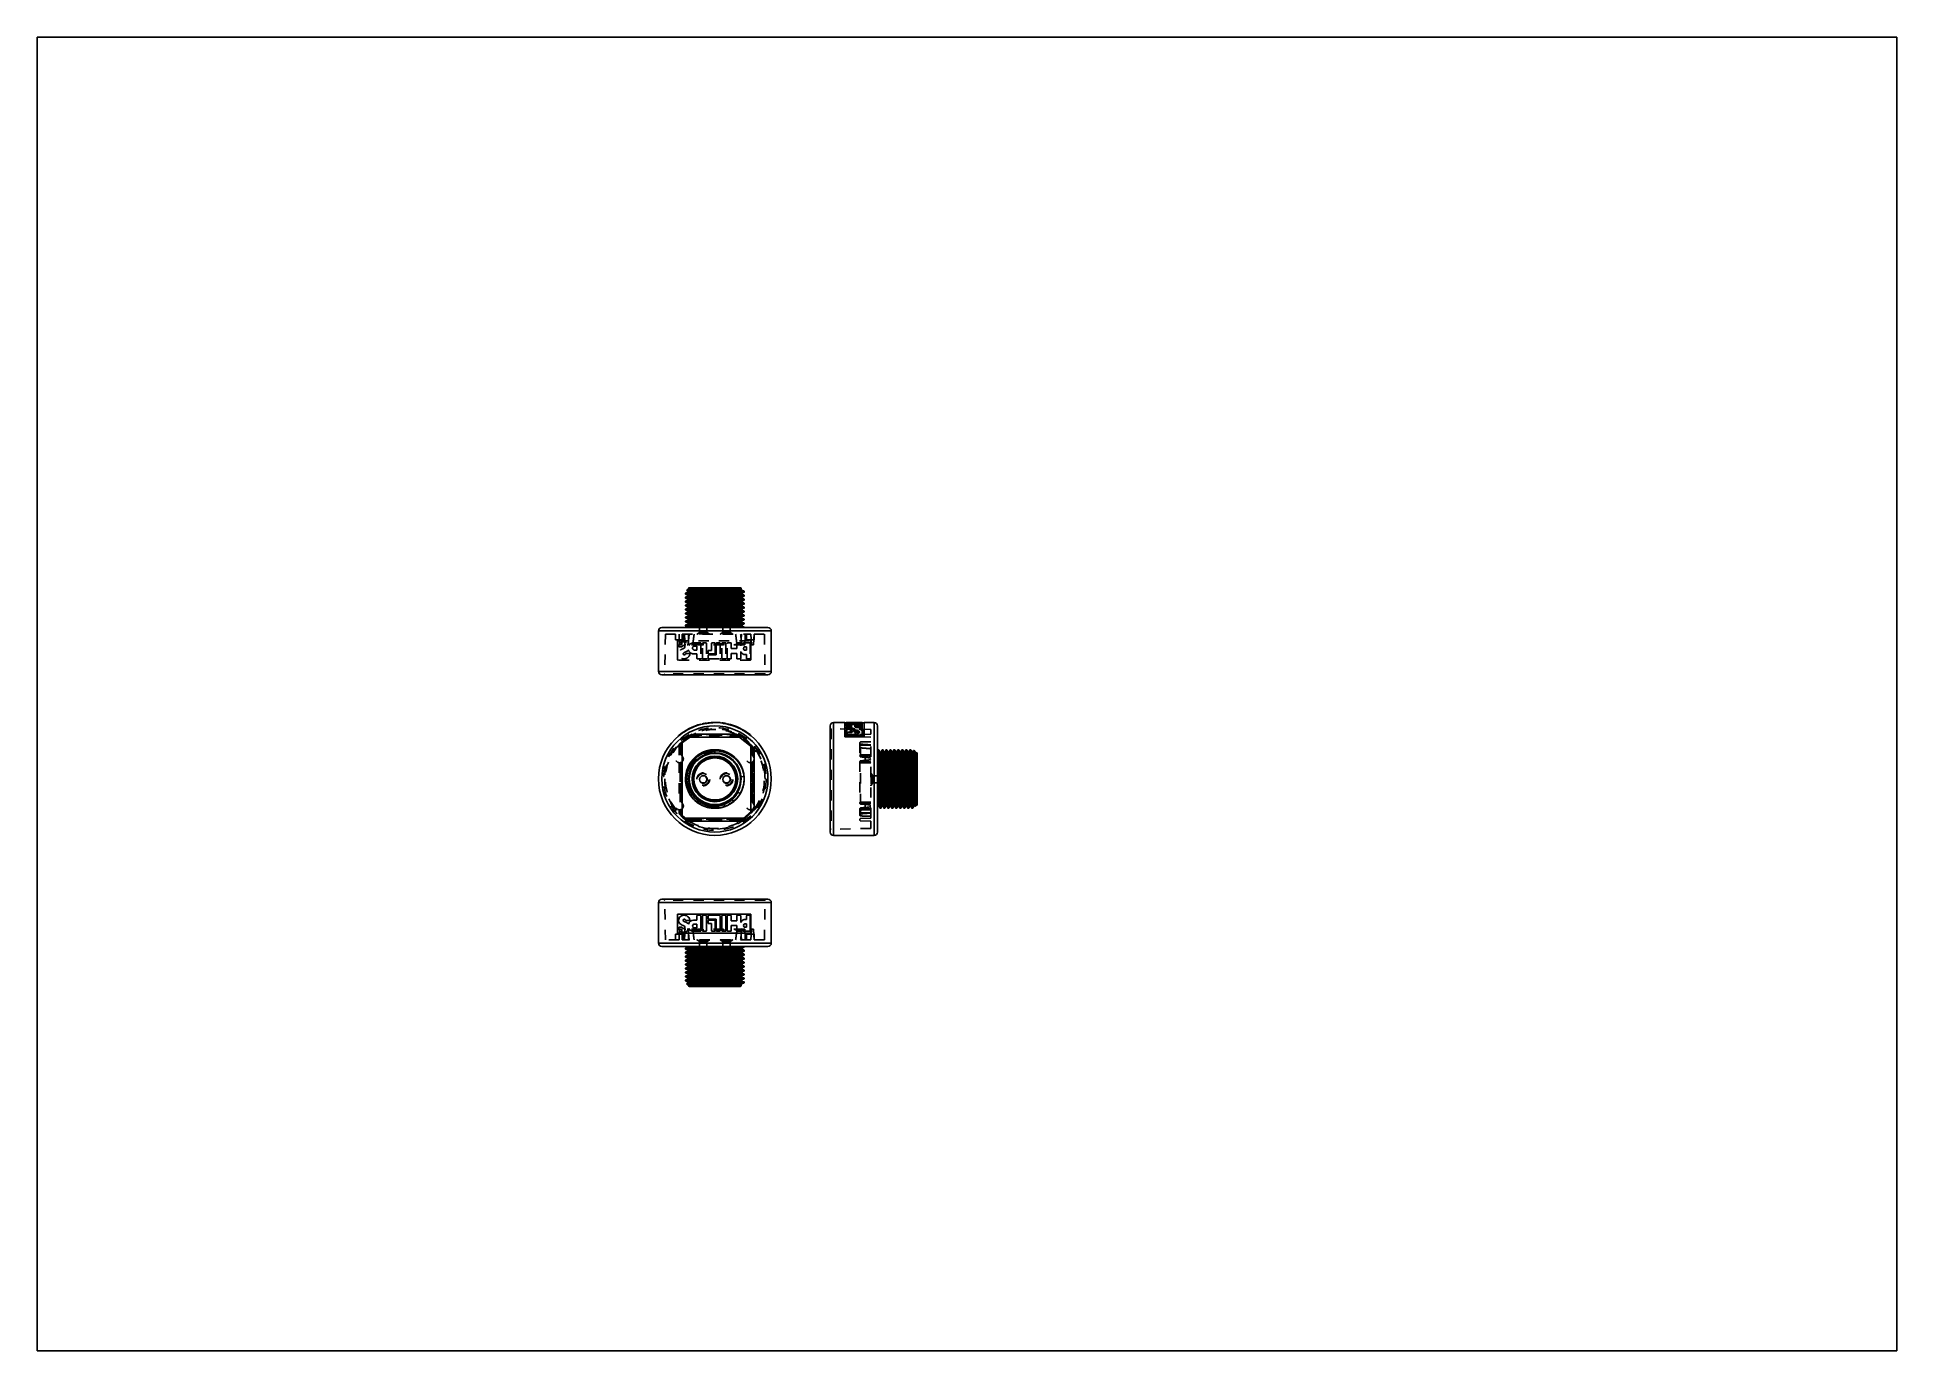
# Model space of a CAD drawing. Header units: millimetres. Extents: x 0 to 841, y 0 to 594.
import ezdxf

# ---------------------------------------------------------------- set-up
doc = ezdxf.new("R2010")
doc.units = ezdxf.units.MM
doc.header["$LTSCALE"] = 46.255
doc.linetypes.add('HIDDEN', pattern=[0.2, 0.1, -0.1])
doc.layers.get('0').update_dxf_attribs({"linetype": 'CONTINUOUS'})
doc.layers.add('DEFAULT_2', color=8, linetype='HIDDEN')

msp = doc.modelspace()

# ---------------------------------------------------------------- linework, layer by layer
at = {"color": 7, "linetype": 'Continuous'}
for p, q in [((0, 0), (0, 594)), ((0, 594), (841, 594)), ((841, 0), (841, 594)), ((318.08, 345.06), (294.88, 345.06)), ((293.24, 342.57), (293.23, 342.56)), ((293.23, 342.56), (293.23, 342.21)), ((293.23, 342.21), (293.24, 342.2)), ((293.24, 340.77), (293.23, 340.76)), ((293.23, 340.76), (293.23, 340.41)), ((293.23, 340.41), (293.24, 340.4)), ((293.24, 338.97), (293.23, 338.96)), ((293.23, 338.96), (293.23, 338.61)), ((293.24, 338.6), (293.23, 338.61)), ((293.23, 337.16), (293.23, 336.81)), ((293.24, 336.8), (293.23, 336.81)), ((294.59, 343.2), (293.24, 342.57)), ((293.24, 342.2), (294.58, 341.58)), ((294.59, 341.4), (293.24, 340.77)), ((293.24, 340.4), (294.58, 339.78)), ((294.59, 337.8), (293.24, 337.17)), ((293.24, 336.8), (294.58, 336.18)), ((294.59, 339.6), (293.25, 338.97)), ((293.24, 338.6), (294.58, 337.98)), ((293.82, 344), (293.81, 344)), ((293.81, 344), (293.81, 343.82)), ((293.82, 343.81), (293.81, 343.82)), ((294.58, 344.49), (293.82, 344)), ((293.82, 343.81), (294.58, 343.36)), ((294.58, 344.76), (294.58, 344.49)), ((318.38, 344.76), (294.58, 344.76)), ((294.58, 343.36), (294.58, 343.19)), ((294.58, 341.58), (294.58, 341.39)), ((294.58, 339.78), (294.58, 339.59)), ((294.58, 337.98), (294.58, 337.79)), ((306.56, 344.18), (306.48, 344.65)), ((306.48, 343.77), (306.56, 344.03)), ((314.86, 344.59), (314.99, 344.25)), ((314.99, 344.14), (314.86, 344)), ((314.99, 344.25), (314.99, 344.14)), ((317.95, 339.71), (316.78, 340.34)), ((316.78, 338.73), (317.95, 339.36)), ((317.07, 344.39), (317.07, 344.28)), ((317.95, 339.36), (317.95, 339.71)), ((318.36, 342.47), (319.71, 343.1)), ((318.36, 340.67), (319.71, 341.3)), ((318.36, 338.87), (319.71, 339.5)), ((318.36, 337.07), (319.71, 337.7)), ((318.38, 344.09), (318.38, 344.76)), ((319.71, 343.47), (318.38, 344.1)), ((318.38, 342.29), (318.38, 342.47)), ((319.71, 341.67), (318.38, 342.3)), ((318.38, 340.49), (318.38, 340.67)), ((319.71, 339.87), (318.38, 340.5)), ((318.38, 338.69), (318.38, 338.87)), ((319.71, 338.07), (318.38, 338.7)), ((318.38, 336.89), (318.38, 337.07)), ((319.71, 336.27), (318.38, 336.9)), ((319.71, 343.47), (319.73, 343.46)), ((319.73, 343.11), (319.71, 343.1)), ((319.71, 341.67), (319.73, 341.66)), ((319.73, 341.31), (319.71, 341.3)), ((319.71, 339.87), (319.73, 339.86)), ((319.71, 337.7), (319.73, 337.71)), ((319.73, 343.11), (319.73, 343.46)), ((319.73, 341.31), (319.73, 341.66)), ((319.73, 339.51), (319.73, 339.86)), ((319.73, 337.71), (319.73, 338.06)), ((293.24, 335.37), (293.23, 335.36)), ((293.23, 335.36), (293.23, 335.01)), ((293.23, 333.56), (293.23, 333.21)), ((293.24, 333.2), (293.23, 333.21)), ((293.24, 331.77), (293.23, 331.76)), ((293.23, 331.76), (293.23, 331.41)), ((293.24, 329.97), (293.23, 329.96)), ((293.23, 329.96), (293.23, 329.61)), ((293.24, 329.6), (293.23, 329.61)), ((293.24, 328.17), (293.23, 328.16)), ((293.23, 327.81), (293.23, 328.16)), ((294.59, 336), (293.24, 335.37)), ((293.24, 335), (294.58, 334.38)), ((294.59, 328.8), (293.24, 328.17)), ((294.6, 334.2), (293.25, 333.57)), ((293.25, 333.2), (294.58, 332.58)), ((294.6, 332.4), (293.25, 331.77)), ((293.25, 331.4), (294.58, 330.78)), ((294.6, 330.6), (293.25, 329.97)), ((293.25, 329.6), (294.58, 328.98)), ((294.58, 336.18), (294.58, 336)), ((294.58, 334.38), (294.58, 334.19)), ((294.58, 332.58), (294.58, 332.4)), ((294.58, 330.78), (294.58, 330.6)), ((294.58, 328.98), (294.58, 328.79)), ((311.01, 328.71), (310.55, 329.34)), ((310.55, 327.73), (311.01, 328.36)), ((311.01, 328.36), (311.01, 328.71)), ((315, 334.21), (314.13, 334.84)), ((314.13, 333.23), (315, 333.86)), ((314.99, 333.86), (314.99, 334.21)), ((318.36, 335.27), (319.71, 335.9)), ((318.36, 333.47), (319.71, 334.1)), ((318.36, 331.67), (319.71, 332.3)), ((318.36, 329.87), (319.71, 330.5)), ((318.36, 328.07), (319.71, 328.7)), ((318.38, 335.09), (318.38, 335.27)), ((319.71, 334.47), (318.38, 335.1)), ((318.38, 333.29), (318.38, 333.47)), ((319.71, 332.67), (318.38, 333.3)), ((318.38, 331.49), (318.38, 331.67)), ((319.71, 330.87), (318.38, 331.49)), ((318.38, 329.69), (318.38, 329.87)), ((319.71, 329.07), (318.38, 329.69)), ((318.38, 327.89), (318.38, 328.07)), ((319.71, 335.9), (319.73, 335.91)), ((319.71, 332.67), (319.73, 332.66)), ((319.71, 332.3), (319.73, 332.31)), ((319.71, 330.87), (319.73, 330.86)), ((319.71, 328.7), (319.73, 328.71)), ((319.72, 336.27), (319.73, 336.26)), ((319.72, 334.47), (319.73, 334.46)), ((319.72, 334.1), (319.73, 334.11)), ((319.72, 330.51), (319.72, 330.86)), ((319.72, 328.71), (319.72, 329.06)), ((319.73, 335.91), (319.73, 336.26)), ((319.73, 334.11), (319.73, 334.46)), ((319.72, 332.31), (319.72, 332.66)), ((280.98, 325.56), (280.98, 307.16)), ((331.98, 325.56), (280.98, 325.56)), ((330.48, 327.06), (282.48, 327.06)), ((293.24, 327.8), (294.58, 327.18)), ((294.58, 327.06), (294.58, 327.18)), ((319.71, 327.27), (318.38, 327.9)), ((319.71, 327.27), (319.73, 327.26)), ((319.73, 327.06), (319.73, 327.26)), ((331.98, 307.16), (331.98, 325.56)), ((280.98, 307.16), (331.98, 307.16)), ((282.48, 305.66), (330.48, 305.66)), ((290.06, 278.21), (290.06, 278.05)), ((290.12, 278.26), (290.11, 278.25)), ((290.11, 278.25), (290.11, 278.09)), ((290.12, 278.1), (290.12, 278.26)), ((294.7, 281.3), (294.7, 281.13)), ((296.88, 282.3), (296.88, 282.18)), ((299.88, 283.2), (299.88, 283.3)), ((300.18, 283.38), (300.18, 283.26)), ((300.88, 283.4), (300.88, 283.55)), ((301.18, 283.61), (301.18, 283.45)), ((302.38, 283.7), (302.38, 283.84)), ((302.68, 283.89), (302.68, 283.76)), ((303.38, 283.86), (303.38, 283.98)), ((303.68, 284.02), (303.68, 283.88)), ((304.98, 283.97), (304.98, 284.13)), ((305.28, 284.14), (305.28, 283.99)), ((306.28, 284.06), (306.28, 284.17)), ((306.58, 284.17), (306.58, 284.06)), ((307.08, 284.03), (307.08, 284.16)), ((307.38, 284.15), (307.38, 284.01)), ((308.58, 283.93), (308.58, 284.08)), ((308.88, 284.06), (308.88, 283.91)), ((309.68, 283.85), (309.68, 283.97)), ((309.98, 283.93), (309.98, 283.83)), ((311.18, 283.58), (311.18, 283.73)), ((311.48, 283.68), (311.48, 283.51)), ((312.08, 283.55), (312.08, 283.4)), ((312.38, 283.48), (312.38, 283.34)), ((313.58, 283.05), (313.58, 283.17)), ((313.88, 283.08), (313.88, 282.94)), ((316.38, 282.05), (316.38, 282.18)), ((316.68, 282.05), (316.68, 281.94)), ((317.88, 281.32), (317.88, 281.49)), ((318.18, 281.34), (318.18, 281.17)), ((319.18, 280.68), (319.18, 280.79)), ((319.75, 280.46), (319.75, 280.34)), ((322.08, 278.73), (322.08, 278.87)), ((322.38, 278.63), (322.38, 278.49)), ((358.59, 282.57), (358.59, 234.57)), ((360.09, 284.07), (360.09, 233.07)), ((360.09, 284.07), (365.29, 284.07)), ((365.29, 277.87), (365.29, 284.07)), ((365.79, 283.97), (365.29, 283.97)), ((365.59, 277.66), (373.69, 277.66)), ((365.79, 284.17), (365.79, 283.41)), ((367.59, 284.17), (365.79, 284.17)), ((365.79, 282.74), (365.79, 283.3)), ((365.81, 279.97), (365.81, 279.73)), ((366.09, 283.98), (366.09, 283.89)), ((367.29, 283.98), (366.09, 283.98)), ((366.09, 283.89), (372.79, 283.89)), ((366.09, 283.55), (366.09, 283.38)), ((372.79, 283.55), (366.09, 283.55)), ((366.09, 283.38), (372.79, 283.38)), ((366.09, 282.85), (366.09, 282.64)), ((368.09, 282.85), (366.09, 282.85)), ((366.09, 282.64), (368.09, 282.64)), ((367.29, 283.89), (367.29, 283.98)), ((367.59, 283.89), (367.59, 284.17)), ((368.09, 284.16), (367.59, 284.16)), ((368.09, 283.97), (367.59, 283.97)), ((368.02, 280.47), (368.02, 280.24)), ((368.09, 284.17), (368.09, 283.89)), ((373.02, 284.17), (368.09, 284.17)), ((368.09, 282.09), (368.09, 282.85)), ((368.19, 280.4), (368.19, 281.38)), ((368.39, 283.98), (368.39, 283.89)), ((369.29, 283.98), (368.39, 283.98)), ((369.29, 283.89), (369.29, 283.98)), ((369.59, 283.89), (369.59, 284.13)), ((372.79, 284.13), (369.59, 284.13)), ((369.59, 283.93), (372.79, 283.93)), ((369.79, 282.46), (369.79, 282.85)), ((371.59, 282.85), (369.79, 282.85)), ((369.79, 282.64), (371.59, 282.64)), ((371.19, 278.24), (371.19, 279.24)), ((371.54, 278), (371.54, 278.26)), ((371.59, 282.85), (371.59, 282.46)), ((372.79, 283.93), (372.79, 284.13)), ((372.79, 283.38), (372.79, 283.55)), ((373.09, 283.94), (373.09, 284.17)), ((373.99, 283.97), (373.09, 283.97)), ((373.09, 283.41), (373.09, 283.84)), ((373.09, 282.09), (373.09, 283.3)), ((373.51, 279.69), (373.51, 279.93)), ((373.99, 284.07), (373.99, 277.87)), ((373.99, 284.07), (378.49, 284.07)), ((378.49, 233.07), (378.49, 284.07)), ((379.99, 234.57), (379.99, 282.57)), ((306.23, 271.38), (306.45, 270.47)), ((380.28, 271.81), (379.99, 271.19)), ((380.29, 271.82), (380.28, 271.81)), ((380.29, 271.82), (380.64, 271.82)), ((380.66, 271.81), (380.64, 271.82)), ((381.29, 270.45), (380.66, 271.81)), ((381.27, 270.47), (381.47, 270.47)), ((382.08, 271.8), (381.46, 270.47)), ((382.08, 271.8), (382.09, 271.82)), ((382.44, 271.82), (382.09, 271.82)), ((383.09, 270.45), (382.46, 271.8)), ((383.07, 270.47), (383.27, 270.47)), ((383.88, 271.8), (383.26, 270.47)), ((384.24, 271.82), (383.89, 271.82)), ((384.26, 271.81), (384.24, 271.82)), ((384.89, 270.45), (384.26, 271.8)), ((384.87, 270.47), (385.07, 270.47)), ((385.68, 271.8), (385.06, 270.47)), ((385.68, 271.8), (385.7, 271.82)), ((386.04, 271.82), (385.69, 271.82)), ((386.69, 270.45), (386.06, 271.8)), ((386.67, 270.47), (386.87, 270.47)), ((387.48, 271.8), (386.86, 270.47)), ((387.84, 271.81), (387.49, 271.81)), ((387.86, 271.8), (387.84, 271.82)), ((388.49, 270.45), (387.86, 271.8)), ((388.47, 270.47), (388.67, 270.47)), ((389.28, 271.8), (388.66, 270.47)), ((389.28, 271.8), (389.3, 271.82)), ((389.65, 271.81), (389.3, 271.81)), ((389.66, 271.8), (389.64, 271.82)), ((390.29, 270.45), (389.66, 271.8)), ((390.27, 270.47), (390.47, 270.47)), ((391.08, 271.8), (390.46, 270.47)), ((391.08, 271.8), (391.1, 271.82)), ((391.45, 271.81), (391.1, 271.81)), ((392.09, 270.45), (391.46, 271.8)), ((392.07, 270.47), (392.27, 270.47)), ((392.88, 271.8), (392.26, 270.47)), ((392.89, 271.82), (392.88, 271.8)), ((393.24, 271.82), (392.89, 271.82)), ((393.26, 271.8), (393.24, 271.82)), ((393.89, 270.45), (393.26, 271.8)), ((394.07, 270.47), (393.87, 270.47)), ((394.68, 271.8), (394.06, 270.47)), ((394.69, 271.82), (394.68, 271.8)), ((395.04, 271.82), (394.69, 271.82)), ((395.06, 271.81), (395.04, 271.82)), ((395.69, 270.45), (395.06, 271.8)), ((395.67, 270.47), (395.88, 270.47)), ((396.26, 271.37), (395.87, 270.47)), ((396.27, 271.38), (395.88, 270.47)), ((396.26, 271.37), (396.27, 271.38)), ((396.66, 271.38), (396.27, 271.38)), ((396.27, 271.38), (396.27, 271.38)), ((396.67, 271.38), (396.66, 271.38)), ((397.34, 270.47), (396.67, 271.38)), ((397.69, 270.47), (397.33, 270.47)), ((397.69, 246.67), (397.69, 270.47)), ((397.99, 246.97), (397.99, 270.17)), ((296.2, 266.1), (296.9, 265.63)), ((319.38, 261.59), (319.38, 261.57)), ((396.58, 266.1), (396.13, 265.63)), ((396.82, 266.1), (396.58, 266.1)), ((396.82, 266.1), (397.39, 265.63)), ((293.97, 256.89), (293.97, 256.89)), ((296.67, 258.57), (296.67, 258.56)), ((316.28, 258.56), (316.28, 258.57)), ((318.33, 259.61), (319.68, 259.72)), ((380.11, 258.61), (380.12, 258.57)), ((306.56, 246.25), (306.48, 246.67)), ((314.86, 250.13), (314.99, 250)), ((315.58, 250.69), (315.96, 251.2)), ((379.99, 245.84), (380.38, 246.67)), ((380.37, 246.67), (380.55, 246.67)), ((380.55, 246.69), (381.18, 245.33)), ((381.19, 245.32), (381.18, 245.33)), ((381.19, 245.32), (381.54, 245.32)), ((381.56, 245.33), (382.18, 246.67)), ((382.37, 246.67), (382.17, 246.67)), ((382.35, 246.69), (382.98, 245.33)), ((382.99, 245.32), (383.34, 245.32)), ((383.36, 245.33), (383.34, 245.32)), ((383.36, 245.33), (383.98, 246.67)), ((384.17, 246.67), (383.97, 246.67)), ((384.15, 246.69), (384.78, 245.34)), ((384.78, 245.33), (384.8, 245.32)), ((384.79, 245.32), (385.14, 245.32)), ((385.16, 245.33), (385.14, 245.32)), ((385.16, 245.34), (385.78, 246.67)), ((385.97, 246.67), (385.77, 246.67)), ((385.95, 246.69), (386.58, 245.34)), ((386.58, 245.34), (386.6, 245.32)), ((386.59, 245.32), (386.94, 245.32)), ((386.96, 245.34), (387.58, 246.67)), ((387.77, 246.67), (387.57, 246.67)), ((387.75, 246.69), (388.38, 245.34)), ((388.4, 245.32), (388.75, 245.32)), ((388.76, 245.34), (388.74, 245.32)), ((388.76, 245.34), (389.38, 246.67)), ((389.57, 246.67), (389.37, 246.67)), ((389.55, 246.68), (390.18, 245.34)), ((390.18, 245.33), (390.2, 245.32)), ((390.2, 245.32), (390.55, 245.32)), ((390.56, 245.34), (391.18, 246.67)), ((391.37, 246.67), (391.17, 246.67)), ((391.35, 246.68), (391.98, 245.34)), ((392, 245.32), (392.35, 245.32)), ((392.36, 245.34), (392.34, 245.32)), ((392.36, 245.34), (392.98, 246.67)), ((393.17, 246.67), (392.97, 246.67)), ((393.15, 246.68), (393.78, 245.33)), ((393.79, 245.32), (393.78, 245.33)), ((393.79, 245.32), (394.14, 245.32)), ((394.16, 245.33), (394.14, 245.32)), ((394.16, 245.33), (394.78, 246.67)), ((394.97, 246.67), (394.77, 246.67)), ((394.95, 246.69), (395.58, 245.33)), ((395.59, 245.32), (395.58, 245.33)), ((395.59, 245.32), (395.94, 245.32)), ((395.96, 245.33), (395.94, 245.32)), ((395.96, 245.33), (396.58, 246.67)), ((396.71, 246.67), (396.57, 246.67)), ((396.7, 246.68), (396.96, 246.25)), ((396.96, 246.25), (397.11, 246.25)), ((396.96, 246.25), (396.96, 246.25)), ((397.11, 246.25), (397.47, 246.57)), ((397.11, 246.25), (397.11, 246.25)), ((397.45, 246.56), (397.58, 246.67)), ((397.69, 246.67), (397.58, 246.67)), ((378.49, 233.07), (360.09, 233.07)), ((280.98, 184.29), (280.98, 202.69)), ((331.98, 202.69), (280.98, 202.69)), ((330.48, 204.19), (282.48, 204.19)), ((331.98, 202.69), (331.98, 184.29)), ((289.58, 197.19), (289.58, 189.09)), ((289.63, 197.19), (289.58, 197.19)), ((289.63, 189.09), (289.63, 197.19)), ((289.81, 197.49), (322.54, 197.49)), ((293.49, 194.59), (294.87, 194.59)), ((298.38, 194.69), (296.88, 194.69)), ((298.38, 194.69), (298.38, 196.69)), ((299.88, 196.99), (298.68, 196.99)), ((300.18, 196.69), (300.18, 189.99)), ((300.88, 189.99), (300.88, 196.69)), ((302.38, 196.99), (301.18, 196.99)), ((302.68, 196.69), (302.68, 189.99)), ((303.38, 195.49), (303.38, 196.69)), ((303.38, 193.49), (303.38, 194.39)), ((308.58, 196.99), (303.68, 196.99)), ((303.68, 195.19), (307.08, 195.19)), ((306.58, 194.69), (303.68, 194.69)), ((306.58, 194.69), (306.58, 189.99)), ((307.08, 189.99), (307.08, 195.19)), ((308.88, 196.69), (308.88, 189.99)), ((309.68, 189.99), (309.68, 196.69)), ((311.18, 196.99), (309.98, 196.99)), ((311.48, 196.69), (311.48, 189.99)), ((312.08, 189.99), (312.08, 196.69)), ((313.58, 196.99), (312.38, 196.99)), ((313.88, 196.69), (313.88, 194.49)), ((316.38, 194.49), (313.88, 194.49)), ((316.38, 194.49), (316.38, 196.69)), ((317.88, 196.99), (316.68, 196.99)), ((318.18, 196.69), (318.18, 193.64)), ((320.78, 194.99), (319.75, 194.99)), ((320.78, 194.99), (320.78, 196.69)), ((322.08, 196.99), (321.08, 196.99)), ((322.38, 196.69), (322.38, 189.99)), ((322.78, 197.19), (322.73, 197.19)), ((322.73, 197.19), (322.73, 189.09)), ((322.78, 189.09), (322.78, 197.19)), ((289.58, 189.09), (289.63, 189.09)), ((322.54, 188.79), (289.81, 188.79)), ((291.38, 191.59), (290.41, 191.59)), ((296.88, 189.69), (299.88, 189.69)), ((297.28, 192.99), (298.38, 192.99)), ((298.38, 191.19), (297.28, 191.19)), ((298.38, 191.19), (298.38, 192.99)), ((301.18, 189.69), (302.38, 189.69)), ((303.68, 193.19), (304.98, 193.19)), ((304.98, 189.99), (304.98, 193.19)), ((305.28, 189.69), (306.28, 189.69)), ((307.38, 189.69), (308.58, 189.69)), ((309.98, 189.69), (311.18, 189.69)), ((312.38, 189.69), (313.58, 189.69)), ((313.88, 192.29), (313.88, 189.99)), ((313.88, 192.29), (316.38, 192.29)), ((316.38, 189.99), (316.38, 192.29)), ((316.68, 189.69), (317.88, 189.69)), ((318.18, 191.03), (318.18, 189.99)), ((319.75, 189.69), (322.08, 189.69)), ((320.01, 193.09), (320.78, 193.09)), ((320.78, 191.49), (320.05, 191.49)), ((320.78, 191.49), (320.78, 193.09)), ((322.73, 189.09), (322.78, 189.09)), ((280.98, 184.29), (331.98, 184.29)), ((282.48, 182.79), (330.48, 182.79)), ((293.23, 182.04), (293.23, 181.69)), ((293.24, 181.67), (293.23, 181.69)), ((293.24, 180.25), (293.23, 180.23)), ((293.23, 180.24), (293.23, 179.89)), ((293.24, 179.88), (293.23, 179.89)), ((293.23, 178.44), (293.23, 178.09)), ((293.24, 178.07), (293.23, 178.09)), ((293.24, 176.65), (293.23, 176.64)), ((293.23, 176.64), (293.23, 176.29)), ((294.59, 182.68), (293.24, 182.05)), ((293.24, 181.67), (294.58, 181.05)), ((294.59, 180.88), (293.25, 180.25)), ((293.25, 179.87), (294.58, 179.25)), ((294.59, 179.08), (293.25, 178.45)), ((293.25, 178.07), (294.58, 177.45)), ((294.59, 177.28), (293.25, 176.65)), ((294.58, 182.79), (294.58, 182.68)), ((294.58, 180.87), (294.58, 181.06)), ((294.58, 179.07), (294.58, 179.26)), ((294.58, 177.27), (294.58, 177.46)), ((318.36, 181.94), (319.71, 182.57)), ((318.36, 180.14), (319.71, 180.77)), ((318.36, 178.34), (319.71, 178.97)), ((318.36, 176.54), (319.71, 177.17)), ((318.38, 181.96), (318.38, 181.77)), ((319.71, 181.15), (318.38, 181.77)), ((318.38, 180.16), (318.38, 179.97)), ((319.71, 179.35), (318.38, 179.97)), ((318.38, 178.36), (318.38, 178.17)), ((319.71, 177.55), (318.38, 178.17)), ((319.71, 182.57), (319.73, 182.59)), ((319.71, 181.15), (319.73, 181.13)), ((319.71, 178.97), (319.73, 178.99)), ((319.71, 177.55), (319.73, 177.54)), ((319.71, 177.17), (319.73, 177.19)), ((319.72, 180.79), (319.72, 181.14)), ((319.72, 178.99), (319.72, 179.34)), ((319.73, 182.79), (319.73, 182.59)), ((319.72, 177.19), (319.72, 177.54)), ((293.23, 174.84), (293.23, 174.49)), ((293.24, 174.47), (293.23, 174.49)), ((293.24, 173.05), (293.23, 173.04)), ((293.23, 173.04), (293.23, 172.69)), ((293.24, 171.25), (293.23, 171.24)), ((293.23, 171.24), (293.23, 170.89)), ((293.24, 170.88), (293.23, 170.89)), ((293.23, 169.44), (293.24, 169.45)), ((293.23, 169.44), (293.23, 169.09)), ((293.24, 169.07), (293.23, 169.09)), ((294.59, 175.48), (293.24, 174.85)), ((293.24, 174.47), (294.58, 173.85)), ((294.6, 173.68), (293.24, 173.05)), ((293.24, 172.67), (294.58, 172.05)), ((294.59, 170.08), (293.24, 169.45)), ((293.24, 169.07), (294.58, 168.45)), ((294.59, 168.28), (293.24, 167.65)), ((293.25, 176.27), (294.58, 175.65)), ((294.6, 171.88), (293.24, 171.25)), ((293.25, 170.87), (294.58, 170.25)), ((294.58, 175.47), (294.58, 175.66)), ((294.58, 173.67), (294.58, 173.86)), ((294.58, 171.87), (294.58, 172.06)), ((294.58, 170.07), (294.58, 170.26)), ((294.58, 168.27), (294.58, 168.46)), ((318.36, 174.74), (319.71, 175.37)), ((318.36, 172.94), (319.71, 173.57)), ((318.36, 171.14), (319.71, 171.77)), ((318.36, 169.34), (319.71, 169.97)), ((318.38, 176.56), (318.38, 176.37)), ((319.71, 175.75), (318.38, 176.37)), ((318.38, 174.76), (318.38, 174.57)), ((319.71, 173.95), (318.38, 174.57)), ((318.38, 172.96), (318.38, 172.77)), ((319.71, 172.15), (318.38, 172.77)), ((318.38, 171.16), (318.38, 170.97)), ((319.71, 170.35), (318.38, 170.97)), ((318.38, 169.36), (318.38, 169.17)), ((319.71, 168.55), (318.38, 169.17)), ((319.71, 173.95), (319.73, 173.94)), ((319.71, 172.15), (319.73, 172.14)), ((319.71, 169.97), (319.73, 169.99)), ((319.73, 168.54), (319.71, 168.55)), ((319.72, 175.75), (319.73, 175.74)), ((319.72, 175.37), (319.73, 175.39)), ((319.72, 173.58), (319.73, 173.59)), ((319.73, 175.39), (319.73, 175.74)), ((319.73, 173.59), (319.73, 173.94)), ((319.73, 171.79), (319.73, 172.14)), ((319.73, 169.99), (319.73, 170.34)), ((319.73, 168.19), (319.73, 168.54)), ((293.23, 167.64), (293.24, 167.65)), ((293.23, 167.64), (293.23, 167.29)), ((293.24, 167.27), (293.23, 167.29)), ((293.24, 167.27), (294.58, 166.65)), ((293.81, 166.03), (293.81, 165.85)), ((293.82, 166.03), (293.81, 166.03)), ((293.82, 165.85), (293.81, 165.85)), ((294.59, 166.49), (293.82, 166.03)), ((293.82, 165.85), (294.58, 165.36)), ((294.58, 166.48), (294.58, 166.66)), ((294.58, 165.09), (294.58, 165.36)), ((294.58, 165.09), (318.38, 165.09)), ((294.88, 164.79), (318.08, 164.79)), ((296.2, 166.2), (296.9, 166.65)), ((296.2, 165.96), (296.2, 166.2)), ((296.2, 165.96), (296.9, 165.39)), ((306.23, 166.12), (306.45, 165.45)), ((306.27, 166.51), (306.48, 166.91)), ((306.48, 165.45), (306.45, 165.45)), ((319.68, 166.71), (318.33, 167.34)), ((318.33, 165.73), (319.68, 166.36)), ((318.36, 167.54), (319.71, 168.17)), ((318.36, 165.74), (319.71, 166.37)), ((318.38, 167.56), (318.38, 167.37)), ((319.71, 166.75), (318.38, 167.37)), ((318.38, 165.76), (318.38, 165.09)), ((319.68, 166.71), (319.73, 166.74)), ((319.68, 166.36), (319.68, 166.71)), ((319.68, 166.36), (319.71, 166.37)), ((319.71, 168.17), (319.73, 168.19)), ((319.73, 166.74), (319.71, 166.75)), ((319.71, 166.37), (319.73, 166.39)), ((319.73, 166.39), (319.73, 166.74)), ((0, 0), (841, 0))]:
    msp.add_line(p, q, dxfattribs=at)
for p, q in [((297.09, 278.88), (290.26, 273.99)), ((315.87, 278.88), (297.09, 278.88)), ((324.19, 272.25), (315.87, 278.88)), ((291.69, 275.02), (291.69, 241.99)), ((317.66, 277.46), (295.1, 277.46)), ((322.76, 243.62), (322.76, 273.38)), ((324.19, 244.89), (324.19, 272.25)), ((318.12, 239.46), (324.19, 244.89)), ((290.26, 243.14), (294.84, 239.46)), ((292.42, 241.17), (292.42, 241.17)), ((293.07, 240.88), (319.71, 240.88)), ((294.84, 239.46), (318.12, 239.46)), ((319.71, 240.88), (322.76, 243.62))]:
    msp.add_line(p, q)
for centre, radius in [((306.48, 258.57), 25.5), ((306.48, 258.57), 24), ((306.48, 258.57), 11.9), ((306.48, 258.57), 11.6), ((306.48, 258.57), 10.31), ((306.48, 258.57), 9.5), ((301.23, 258.41), 1.65), ((311.73, 258.41), 1.65)]:
    msp.add_circle(centre, radius, dxfattribs=at)
for centre, radius, start, end in [((294.88, 344.76), 0.3, 90, 180), ((318.08, 344.76), 0.3, 0, 90), ((308.5, 8.73), 335.92, 88.915, 90.34534), ((278.67, 2821.85), 2477.98, 270.64479, 270.8399), ((284.84, 1312.16), 977.76, 271.26823, 271.71662), ((282.48, 325.56), 1.5, 90, 180), ((330.48, 325.56), 1.5, 0, 90), ((282.48, 307.16), 1.5, 180, 270), ((330.48, 307.16), 1.5, 270, 360), ((306.48, 258.57), 25.6, 129.74893, 129.89178), ((306.48, 258.57), 25.6, 104.24648, 129.73159), ((306.48, 258.57), 25.6, 98.53639, 102.63563), ((306.48, 258.57), 25.6, 84.62062, 96.95523), ((306.48, 258.57), 25.6, 78.73702, 82.81924), ((306.48, 258.57), 25.6, 51.60395, 77.36437), ((360.09, 282.57), 1.5, 90, 180), ((368.72, 282.36), 0.633, 204.66701, 207.98902), ((370.29, 279.72), 1.55, 110.72993, 114.34759), ((370.41, 279.39), 1.9, 108.24098, 110.76486), ((371.16, 276.75), 4.6, 81.14293, 81.64379), ((372.8, 288.68), 4.75, 269.97726, 271.37029), ((378.49, 282.57), 1.5, 0, 90), ((306.48, 258.57), 13.25, 47.90045, 180.32494), ((306.02, 260.08), 11.28, 108.98573, 112.82527), ((305.92, 260.36), 10.99, 108.13987, 108.97229), ((306.29, 257.57), 13.81, 78.79686, 90.26057), ((397.69, 270.17), 0.3, 0, 90), ((305.81, 258.85), 11.99, 169.30696, 172.1228), ((305.9, 258.83), 12.09, 166.14288, 169.30538), ((305.97, 258.81), 12.16, 162.7344, 166.14294), ((306.19, 258.74), 12.39, 156.51462, 162.71268), ((306.52, 258.6), 12.75, 153.50366, 156.52799), ((306.86, 258.42), 13.14, 144.24017, 153.47583), ((306.48, 258.57), 9.81, 0, 180), ((306.52, 258.6), 13.2, 26.13377, 47.9419), ((306.4, 258.53), 13.34, 14.73071, 26.15199), ((306.56, 258.58), 13.17, 14.54131, 14.706), ((306.59, 258.59), 13.14, 13.21248, 14.54176), ((306.62, 258.6), 13.11, 8.22708, 13.122), ((-1848.4, 205.76), 2229.14, 1.35855, 1.48248), ((2180.78, 270.85), 1783.4, 180.16775, 180.39452), ((306.34, 258.56), 13.11, 180.28701, 183.47256), ((306.48, 258.57), 13.25, 183.47861, 1.919), ((305.94, 258.83), 12.12, 176.57594, 182.06743), ((305.98, 258.84), 12.17, 182.07061, 189.21241), ((305.87, 258.84), 12.05, 172.12787, 176.57487), ((306.22, 258.88), 12.41, 189.24611, 196.07846), ((306.65, 259.01), 12.86, 196.06532, 200.84711), ((306.87, 259.09), 13.09, 200.844, 205.14391), ((307, 259.15), 13.23, 205.14354, 210.15838), ((306.99, 259.14), 13.23, 210.1564, 214.24869), ((306.48, 258.57), 9.81, 180.05348, 359.94652), ((306.02, 258.17), 12.14, 329.67953, 335.52417), ((306.47, 258.56), 13.26, 1.94341, 5.02075), ((306.9, 259.08), 13.12, 214.24546, 219.41685), ((306.71, 258.92), 12.87, 219.41762, 223.80201), ((306.5, 258.72), 12.58, 223.80414, 229.60555), ((306.4, 258.61), 12.43, 229.61436, 232.0308), ((306.29, 258.46), 12.24, 232.02303, 238.74723), ((306.16, 258.25), 12, 238.75752, 242.7007), ((306.11, 258.17), 11.9, 242.71575, 248.8916), ((306.15, 258.28), 12.02, 248.88935, 252.74313), ((306.17, 258.33), 12.07, 252.7433, 254.75887), ((306.19, 258.41), 12.15, 254.75912, 256.86331), ((306.21, 258.46), 12.21, 256.86241, 257.77479), ((306.21, 258.49), 12.24, 257.77474, 258.55181), ((306.22, 258.54), 12.29, 258.55289, 260.92717), ((306.23, 258.58), 12.33, 260.92636, 261.89214), ((306.25, 258.81), 12.56, 261.92104, 271.38265), ((306.26, 258.84), 12.59, 271.36607, 280.38065), ((306.29, 258.63), 12.38, 280.39688, 282.37002), ((306.31, 258.53), 12.28, 282.37089, 283.71374), ((306.37, 258.31), 12.05, 283.70048, 289.42924), ((306.47, 258.03), 11.75, 289.44133, 293.78383), ((306.57, 257.79), 11.49, 293.78102, 298.74155), ((306.67, 257.61), 11.29, 298.75035, 304.98918), ((306.74, 257.51), 11.16, 304.99501, 308.24506), ((306.69, 257.56), 11.23, 308.26548, 317.65254), ((306.02, 258.17), 12.14, 317.65114, 320.48979), ((306.03, 258.17), 12.13, 320.48987, 323.44399), ((306.02, 258.17), 12.14, 323.44391, 329.67659), ((397.69, 246.97), 0.3, 270, 360), ((360.09, 234.57), 1.5, 180, 270), ((378.49, 234.57), 1.5, 270, 360), ((282.48, 202.69), 1.5, 90, 180), ((330.48, 202.69), 1.5, 0, 90), ((293.49, 194.89), 0.3, 204.50654, 270), ((296.88, 192.19), 2.5, 90, 161.91569), ((294.87, 194.89), 0.3, 270, 13.60137), ((298.68, 196.69), 0.3, 90, 180), ((299.88, 196.69), 0.3, 0, 90), ((301.18, 196.69), 0.3, 90, 180), ((302.38, 196.69), 0.3, 0, 90), ((303.68, 196.69), 0.3, 90, 180), ((303.68, 195.49), 0.3, 180, 270), ((303.68, 194.39), 0.3, 90, 180), ((303.68, 193.49), 0.3, 180, 270), ((308.58, 196.69), 0.3, 0, 90), ((309.98, 196.69), 0.3, 90, 180), ((311.18, 196.69), 0.3, 0, 90), ((312.38, 196.69), 0.3, 90, 180), ((313.58, 196.69), 0.3, 0, 90), ((316.68, 196.69), 0.3, 90, 180), ((317.88, 196.69), 0.3, 0, 90), ((320.88, 192.34), 3, 124.41151, 154.15807), ((319.75, 193.99), 1, 90, 124.41151), ((321.08, 196.69), 0.3, 90, 180), ((322.08, 196.69), 0.3, 0, 90), ((290.41, 191.29), 0.3, 90, 188.25083), ((291.38, 191.29), 0.3, 26.7076, 90), ((296.88, 192.19), 2.5, 209.58388, 270), ((297.28, 192.09), 0.9, 90, 270), ((299.88, 189.99), 0.3, 270, 360), ((301.18, 189.99), 0.3, 180, 270), ((302.38, 189.99), 0.3, 270, 360), ((305.28, 189.99), 0.3, 180, 270), ((306.28, 189.99), 0.3, 270, 360), ((307.38, 189.99), 0.3, 180, 270), ((308.58, 189.99), 0.3, 270, 360), ((309.98, 189.99), 0.3, 180, 270), ((311.18, 189.99), 0.3, 270, 360), ((312.38, 189.99), 0.3, 180, 270), ((313.58, 189.99), 0.3, 270, 360), ((316.68, 189.99), 0.3, 180, 270), ((317.88, 189.99), 0.3, 270, 360), ((320.88, 192.34), 3, 205.84193, 235.58849), ((319.75, 190.69), 1, 235.58849, 270), ((320.88, 192.34), 1.4, 163.87238, 202.88538), ((320.01, 192.59), 0.5, 90, 163.87238), ((320.05, 191.99), 0.5, 202.88538, 270), ((322.08, 189.99), 0.3, 270, 360), ((282.48, 184.29), 1.5, 180, 270), ((330.48, 184.29), 1.5, 270, 360), ((294.88, 165.09), 0.3, 180, 270), ((318.08, 165.09), 0.3, 270, 360)]:
    msp.add_arc(centre, radius, start, end, dxfattribs=at)
for points, knots in [([(319.69, 343.09), (319.63, 343.07), (319.49, 343.05), (319.21, 343.03), (318.81, 343), (318.3, 342.98), (317.68, 342.95), (316.66, 342.91), (315.16, 342.86), (313.14, 342.81), (310.88, 342.76), (308.46, 342.7), (305.96, 342.65), (303.48, 342.6), (301.11, 342.54), (299.25, 342.5), (297.88, 342.46), (296.96, 342.43), (296.13, 342.4), (295.39, 342.38), (294.76, 342.35), (294.29, 342.33), (293.98, 342.31), (293.78, 342.29), (293.62, 342.28), (293.48, 342.27), (293.38, 342.25), (293.3, 342.24), (293.26, 342.23), (293.23, 342.22), (293.23, 342.21)], [0, 0, 0, 0, 0.006205, 0.016876, 0.031906, 0.051192, 0.074583, 0.101869, 0.167003, 0.244256, 0.330803, 0.423478, 0.51892, 0.613636, 0.704163, 0.787239, 0.825001, 0.859766, 0.891257, 0.919184, 0.943257, 0.96326, 0.971679, 0.979024, 0.985282, 0.990441, 0.99449, 0.997418, 0.999226, 1, 1, 1, 1]), ([(319.71, 341.3), (319.7, 341.29), (319.66, 341.28), (319.58, 341.27), (319.48, 341.25), (319.27, 341.23), (318.94, 341.21), (318.46, 341.18), (317.87, 341.16), (317.17, 341.13), (316.38, 341.1), (315.13, 341.06), (313.39, 341.02), (311.13, 340.96), (308.69, 340.91), (306.17, 340.85), (303.66, 340.8), (301.62, 340.75), (300.06, 340.72), (298.98, 340.69), (297.96, 340.66), (297.03, 340.63), (296.18, 340.61), (295.43, 340.58), (294.78, 340.55), (294.31, 340.53), (293.99, 340.51), (293.79, 340.49), (293.62, 340.48), (293.49, 340.47), (293.38, 340.45), (293.3, 340.44), (293.26, 340.43), (293.23, 340.42), (293.23, 340.41)], [0, 0, 0, 0, 0.001778, 0.004689, 0.008749, 0.013955, 0.027757, 0.045963, 0.068375, 0.094803, 0.125048, 0.1588, 0.235458, 0.321986, 0.415138, 0.511434, 0.607292, 0.699144, 0.742466, 0.783532, 0.821961, 0.857366, 0.889415, 0.917819, 0.942338, 0.962741, 0.971324, 0.978792, 0.985137, 0.990355, 0.994442, 0.997394, 0.999219, 1, 1, 1, 1]), ([(293.23, 338.61), (293.23, 338.62), (293.25, 338.63), (293.28, 338.64), (293.33, 338.65), (293.45, 338.67), (293.65, 338.69), (293.95, 338.71), (294.34, 338.73), (294.81, 338.75), (295.36, 338.78), (295.98, 338.8), (296.67, 338.82), (297.72, 338.86), (299.17, 338.9), (301.05, 338.94), (303.07, 338.99), (305.18, 339.04), (308.02, 339.09), (310.78, 339.16), (313.41, 339.22), (315.55, 339.27), (317.04, 339.32), (317.95, 339.36)], [0, 0, 0, 0, 0.000641, 0.002036, 0.004288, 0.007413, 0.016281, 0.028604, 0.044315, 0.063321, 0.085507, 0.110717, 0.138772, 0.169481, 0.238021, 0.314534, 0.396994, 0.483169, 0.570759, 0.740835, 0.818781, 0.889187, 1, 1, 1, 1]), ([(293.23, 336.81), (293.23, 336.82), (293.25, 336.83), (293.3, 336.84), (293.38, 336.86), (293.48, 336.87), (293.62, 336.88), (293.86, 336.9), (294.24, 336.93), (294.77, 336.95), (295.42, 336.98), (296.17, 337.01), (297.02, 337.04), (297.95, 337.06), (298.97, 337.09), (300.05, 337.12), (301.61, 337.15), (303.65, 337.2), (306.16, 337.26), (308.68, 337.31), (311.12, 337.36), (313.38, 337.42), (315.12, 337.46), (316.37, 337.5), (317.17, 337.53), (317.87, 337.56), (318.46, 337.59), (318.94, 337.61), (319.27, 337.64), (319.47, 337.65), (319.58, 337.67), (319.66, 337.68), (319.7, 337.69), (319.71, 337.7)], [0, 0, 0, 0, 0.000772, 0.002575, 0.005506, 0.009577, 0.014783, 0.021116, 0.037108, 0.05742, 0.081882, 0.110269, 0.142301, 0.17767, 0.216046, 0.257076, 0.300383, 0.392201, 0.48805, 0.58436, 0.677531, 0.764092, 0.840843, 0.874619, 0.904883, 0.931363, 0.953823, 0.972061, 0.98591, 0.991146, 0.995241, 0.998188, 1, 1, 1, 1]), ([(293.24, 337.17), (293.24, 337.17), (293.23, 337.17), (293.23, 337.16), (293.23, 337.16)], [0, 0, 0, 0, 0.359121, 1, 1, 1, 1]), ([(319.73, 343.46), (319.73, 343.45), (319.7, 343.44), (319.66, 343.43), (319.58, 343.42), (319.47, 343.4), (319.33, 343.39), (319.16, 343.38), (318.96, 343.36), (318.64, 343.34), (318.17, 343.32), (317.52, 343.29), (316.77, 343.26), (315.92, 343.24), (314.99, 343.21), (313.97, 343.18), (312.89, 343.15), (311.33, 343.12), (309.29, 343.07), (306.78, 343.02), (304.26, 342.96), (301.82, 342.91), (299.56, 342.85), (297.82, 342.81), (296.58, 342.77), (295.78, 342.74), (295.08, 342.71), (294.49, 342.69), (294.01, 342.66), (293.68, 342.64), (293.48, 342.62), (293.37, 342.6), (293.3, 342.59), (293.26, 342.58), (293.24, 342.57)], [0, 0, 0, 0, 0.000788, 0.002631, 0.005618, 0.009751, 0.015019, 0.021406, 0.028902, 0.037491, 0.057895, 0.082442, 0.110906, 0.142989, 0.178387, 0.216807, 0.257893, 0.301232, 0.39305, 0.488877, 0.585136, 0.678224, 0.764697, 0.841313, 0.875004, 0.905225, 0.93167, 0.954069, 0.972224, 0.985994, 0.991204, 0.995279, 0.998211, 1, 1, 1, 1]), ([(319.73, 341.66), (319.73, 341.65), (319.7, 341.64), (319.66, 341.63), (319.58, 341.62), (319.47, 341.6), (319.33, 341.59), (319.17, 341.58), (318.97, 341.56), (318.64, 341.54), (318.17, 341.52), (317.52, 341.49), (316.77, 341.46), (315.93, 341.44), (314.99, 341.41), (313.97, 341.38), (312.89, 341.35), (311.33, 341.32), (309.29, 341.27), (306.78, 341.22), (304.26, 341.16), (301.82, 341.11), (299.55, 341.05), (297.82, 341.01), (296.57, 340.97), (295.78, 340.94), (295.08, 340.91), (294.49, 340.89), (294.01, 340.86), (293.68, 340.84), (293.48, 340.82), (293.37, 340.8), (293.3, 340.79), (293.26, 340.78), (293.24, 340.77)], [0, 0, 0, 0, 0.000779, 0.002596, 0.005547, 0.009649, 0.014895, 0.021275, 0.028778, 0.037382, 0.057793, 0.08231, 0.11075, 0.142858, 0.178294, 0.21672, 0.257801, 0.301159, 0.393042, 0.488912, 0.585215, 0.678364, 0.764843, 0.841498, 0.875199, 0.905389, 0.931803, 0.954212, 0.97238, 0.986103, 0.991274, 0.995315, 0.998221, 1, 1, 1, 1]), ([(317.95, 339.71), (317.55, 339.69), (316.66, 339.66), (315.19, 339.61), (313.51, 339.57), (311.64, 339.52), (309.64, 339.48), (307.56, 339.43), (305.44, 339.39), (303.36, 339.34), (301.36, 339.3), (299.49, 339.25), (297.8, 339.2), (296.52, 339.17), (295.62, 339.14), (295.05, 339.11), (294.55, 339.09), (294.13, 339.07), (293.79, 339.04), (293.54, 339.02), (293.37, 339), (293.28, 338.99), (293.25, 338.98), (293.24, 338.97)], [0, 0, 0, 0, 0.048915, 0.108568, 0.177413, 0.25364, 0.335292, 0.420282, 0.506405, 0.591441, 0.6732, 0.749551, 0.818532, 0.878393, 0.904412, 0.927582, 0.94775, 0.964787, 0.978597, 0.989098, 0.996236, 0.998536, 1, 1, 1, 1]), ([(293.28, 337.19), (293.28, 337.18), (293.27, 337.18), (293.25, 337.18), (293.24, 337.17)], [0, 0, 0, 0, 0.309524, 1, 1, 1, 1]), ([(319.73, 338.06), (319.73, 338.05), (319.7, 338.04), (319.66, 338.03), (319.58, 338.02), (319.47, 338), (319.34, 337.99), (319.17, 337.98), (318.98, 337.96), (318.67, 337.94), (318.21, 337.92), (317.57, 337.89), (316.84, 337.87), (316.02, 337.84), (315.1, 337.81), (313.74, 337.77), (311.88, 337.73), (309.53, 337.68), (307.06, 337.62), (304.58, 337.57), (302.16, 337.52), (299.9, 337.46), (297.87, 337.41), (296.37, 337.36), (295.34, 337.33), (294.72, 337.3), (294.2, 337.27), (293.79, 337.24), (293.5, 337.22), (293.34, 337.2), (293.28, 337.19)], [0, 0, 0, 0, 0.000787, 0.002607, 0.005535, 0.009579, 0.014732, 0.020982, 0.028314, 0.036713, 0.056633, 0.080566, 0.10831, 0.139625, 0.174228, 0.211792, 0.2944, 0.38448, 0.478792, 0.573912, 0.666408, 0.752915, 0.830312, 0.895838, 0.923379, 0.947082, 0.96674, 0.98219, 0.993305, 1, 1, 1, 1]), ([(293.81, 343.82), (293.81, 343.82), (293.82, 343.82), (293.84, 343.83), (293.89, 343.84), (293.96, 343.84), (294.07, 343.85), (294.21, 343.86), (294.38, 343.86), (294.57, 343.87), (294.89, 343.88), (295.36, 343.89), (296, 343.9), (296.74, 343.91), (297.57, 343.92), (298.49, 343.93), (299.49, 343.94), (300.56, 343.96), (302.1, 343.98), (304.11, 344), (305.73, 344.02), (306.56, 344.03)], [0, 0, 0, 0, 0.000459, 0.001425, 0.005108, 0.011189, 0.019683, 0.030558, 0.043763, 0.059248, 0.07696, 0.118854, 0.169026, 0.227053, 0.292513, 0.364984, 0.443922, 0.528444, 0.617599, 0.805724, 1, 1, 1, 1]), ([(306.56, 344.18), (305.74, 344.17), (304.52, 344.16), (302.92, 344.15), (301.4, 344.14), (299.95, 344.12), (298.59, 344.11), (297.68, 344.1), (296.85, 344.09), (296.11, 344.08), (295.46, 344.07), (294.92, 344.06), (294.53, 344.05), (294.27, 344.04), (294.12, 344.03), (294, 344.02), (293.91, 344.02), (293.85, 344.01), (293.82, 344.01), (293.82, 344)], [0, 0, 0, 0, 0.192404, 0.286581, 0.378101, 0.54924, 0.627144, 0.699008, 0.76426, 0.822471, 0.873241, 0.916162, 0.950786, 0.964836, 0.976621, 0.986069, 0.993121, 0.997758, 1, 1, 1, 1]), ([(306.48, 344.65), (305.71, 344.64), (304.2, 344.63), (302.01, 344.61), (300.28, 344.6), (298.99, 344.58), (298.13, 344.57), (297.35, 344.56), (296.66, 344.55), (296.06, 344.54), (295.62, 344.53), (295.32, 344.52), (295.13, 344.52), (294.97, 344.51), (294.84, 344.51), (294.73, 344.5), (294.66, 344.5), (294.61, 344.5), (294.59, 344.49), (294.58, 344.49), (294.58, 344.49)], [0, 0, 0, 0, 0.193816, 0.380267, 0.552307, 0.63085, 0.7034, 0.769264, 0.827819, 0.878507, 0.920847, 0.938758, 0.954439, 0.967849, 0.97896, 0.987747, 0.994186, 0.998268, 0.999425, 1, 1, 1, 1]), ([(294.58, 343.36), (294.58, 343.37), (294.6, 343.38), (294.64, 343.39), (294.71, 343.4), (294.81, 343.42), (294.94, 343.43), (295.16, 343.45), (295.51, 343.47), (296, 343.49), (296.6, 343.52), (297.29, 343.54), (298.07, 343.57), (298.93, 343.59), (300.22, 343.63), (301.97, 343.67), (304.18, 343.72), (305.7, 343.76), (306.48, 343.77)], [0, 0, 0, 0, 0.001573, 0.005243, 0.011221, 0.019542, 0.030192, 0.043148, 0.075878, 0.117517, 0.167786, 0.226141, 0.291961, 0.364626, 0.443455, 0.616406, 0.804279, 1, 1, 1, 1]), ([(294.58, 341.58), (294.58, 341.59), (294.6, 341.6), (294.64, 341.61), (294.72, 341.63), (294.82, 341.64), (294.94, 341.65), (295.17, 341.67), (295.52, 341.7), (296.02, 341.72), (296.62, 341.75), (297.31, 341.78), (298.09, 341.81), (298.95, 341.84), (300.24, 341.87), (301.98, 341.92), (304.19, 341.98), (305.7, 342.01), (306.48, 342.03)], [0, 0, 0, 0, 0.00168, 0.005474, 0.011588, 0.020049, 0.030852, 0.043974, 0.077068, 0.119027, 0.169456, 0.227874, 0.293717, 0.366357, 0.445092, 0.61778, 0.805141, 1, 1, 1, 1]), ([(294.58, 339.78), (294.58, 339.79), (294.6, 339.8), (294.64, 339.81), (294.72, 339.83), (294.82, 339.84), (294.94, 339.85), (295.17, 339.87), (295.52, 339.9), (296.02, 339.92), (296.62, 339.95), (297.31, 339.98), (298.09, 340.01), (298.95, 340.04), (300.24, 340.07), (301.98, 340.12), (304.19, 340.18), (305.7, 340.21), (306.48, 340.23)], [0, 0, 0, 0, 0.001691, 0.005483, 0.011595, 0.020056, 0.030858, 0.04398, 0.077074, 0.119032, 0.169461, 0.227878, 0.293721, 0.366361, 0.445095, 0.617782, 0.805142, 1, 1, 1, 1]), ([(306.48, 338.43), (305.7, 338.41), (304.19, 338.38), (301.98, 338.32), (300.24, 338.27), (298.95, 338.24), (298.09, 338.21), (297.31, 338.18), (296.62, 338.15), (296.02, 338.12), (295.52, 338.1), (295.17, 338.07), (294.94, 338.05), (294.82, 338.04), (294.72, 338.03), (294.64, 338.01), (294.6, 338), (294.58, 337.99), (294.58, 337.98)], [0, 0, 0, 0, 0.194846, 0.382196, 0.554873, 0.633604, 0.70624, 0.772081, 0.830498, 0.880925, 0.922878, 0.955963, 0.969082, 0.979882, 0.988345, 0.994465, 0.998276, 1, 1, 1, 1]), ([(294.58, 336.18), (294.58, 336.19), (294.6, 336.2), (294.64, 336.21), (294.72, 336.23), (294.82, 336.24), (294.94, 336.25), (295.17, 336.27), (295.52, 336.3), (296.02, 336.32), (296.62, 336.35), (297.31, 336.38), (298.09, 336.41), (298.95, 336.44), (300.24, 336.47), (301.98, 336.52), (304.19, 336.58), (305.7, 336.61), (306.48, 336.63)], [0, 0, 0, 0, 0.0017, 0.005492, 0.011602, 0.020062, 0.030865, 0.043987, 0.077081, 0.119039, 0.169468, 0.227885, 0.293727, 0.366366, 0.4451, 0.617785, 0.805144, 1, 1, 1, 1]), ([(306.48, 343.64), (305.73, 343.62), (304.26, 343.59), (302.12, 343.53), (300.14, 343.48), (298.62, 343.43), (297.53, 343.4), (296.83, 343.37), (296.22, 343.34), (295.7, 343.32), (295.28, 343.29), (294.99, 343.27), (294.81, 343.25), (294.72, 343.23), (294.65, 343.22), (294.61, 343.21), (294.59, 343.2)], [0, 0, 0, 0, 0.188854, 0.370912, 0.539653, 0.689007, 0.754708, 0.813622, 0.865215, 0.909029, 0.944674, 0.971838, 0.982168, 0.990304, 0.996239, 1, 1, 1, 1]), ([(306.48, 341.84), (305.73, 341.82), (304.26, 341.79), (302.12, 341.73), (300.13, 341.68), (298.61, 341.63), (297.53, 341.6), (296.83, 341.57), (296.22, 341.54), (295.7, 341.52), (295.28, 341.49), (294.99, 341.47), (294.81, 341.45), (294.71, 341.43), (294.64, 341.42), (294.61, 341.41), (294.59, 341.4)], [0, 0, 0, 0, 0.188942, 0.371075, 0.539876, 0.689263, 0.754967, 0.813873, 0.865449, 0.909236, 0.944843, 0.971958, 0.982261, 0.990367, 0.996272, 1, 1, 1, 1]), ([(294.59, 339.6), (294.61, 339.61), (294.64, 339.62), (294.71, 339.63), (294.81, 339.64), (294.99, 339.66), (295.27, 339.69), (295.69, 339.72), (296.21, 339.74), (296.82, 339.77), (297.52, 339.79), (298.61, 339.83), (300.13, 339.88), (302.11, 339.93), (304.26, 339.98), (305.73, 340.02), (306.48, 340.04)], [0, 0, 0, 0, 0.00365, 0.009486, 0.017534, 0.027785, 0.054817, 0.090361, 0.134099, 0.185644, 0.244538, 0.310248, 0.459694, 0.628605, 0.81089, 1, 1, 1, 1]), ([(306.48, 338.24), (305.73, 338.22), (304.26, 338.19), (302.11, 338.13), (300.13, 338.08), (298.61, 338.03), (297.52, 338), (296.82, 337.97), (296.21, 337.94), (295.69, 337.92), (295.27, 337.89), (294.98, 337.87), (294.81, 337.85), (294.71, 337.83), (294.64, 337.82), (294.61, 337.81), (294.59, 337.8)], [0, 0, 0, 0, 0.189113, 0.371399, 0.540313, 0.689758, 0.755467, 0.814359, 0.865902, 0.909636, 0.945172, 0.972194, 0.982443, 0.990492, 0.996335, 1, 1, 1, 1]), ([(306.48, 336.44), (305.73, 336.42), (304.26, 336.39), (302.12, 336.33), (300.13, 336.28), (298.61, 336.23), (297.52, 336.2), (296.82, 336.17), (296.21, 336.14), (295.69, 336.12), (295.27, 336.09), (294.99, 336.07), (294.81, 336.05), (294.71, 336.03), (294.64, 336.02), (294.61, 336.01), (294.59, 336)], [0, 0, 0, 0, 0.189078, 0.371332, 0.540223, 0.689657, 0.755364, 0.81426, 0.865809, 0.909555, 0.945105, 0.972147, 0.982407, 0.990467, 0.996323, 1, 1, 1, 1]), ([(318.38, 344.09), (318.38, 344.08), (318.35, 344.07), (318.31, 344.06), (318.24, 344.05), (318.14, 344.03), (318.01, 344.02), (317.79, 344), (317.44, 343.97), (316.94, 343.95), (316.34, 343.92), (315.65, 343.89), (314.87, 343.86), (314, 343.84), (312.72, 343.8), (310.97, 343.75), (308.77, 343.7), (307.25, 343.66), (306.48, 343.64)], [0, 0, 0, 0, 0.00168, 0.005474, 0.011588, 0.02005, 0.030853, 0.043976, 0.077071, 0.11903, 0.16946, 0.227877, 0.29372, 0.366361, 0.445097, 0.617786, 0.805145, 1, 1, 1, 1]), ([(306.48, 343.77), (307.25, 343.79), (308.76, 343.82), (310.95, 343.88), (312.98, 343.94), (314.26, 343.98), (314.86, 344)], [0, 0, 0, 0, 0.275594, 0.540697, 0.78526, 1, 1, 1, 1]), ([(306.48, 342.03), (307.23, 342.05), (308.7, 342.08), (310.84, 342.14), (312.82, 342.19), (314.34, 342.24), (315.43, 342.27), (316.12, 342.3), (316.74, 342.33), (317.26, 342.35), (317.68, 342.38), (317.97, 342.4), (318.15, 342.42), (318.24, 342.44), (318.31, 342.45), (318.35, 342.46), (318.36, 342.47)], [0, 0, 0, 0, 0.18884, 0.370886, 0.53962, 0.688971, 0.754672, 0.813585, 0.86518, 0.908998, 0.944649, 0.971819, 0.982154, 0.990294, 0.996234, 1, 1, 1, 1]), ([(318.38, 342.29), (318.38, 342.28), (318.35, 342.27), (318.31, 342.26), (318.24, 342.25), (318.14, 342.23), (318.01, 342.22), (317.79, 342.2), (317.44, 342.17), (316.94, 342.15), (316.34, 342.12), (315.65, 342.09), (314.87, 342.06), (314, 342.04), (312.72, 342), (310.97, 341.95), (308.77, 341.9), (307.25, 341.86), (306.48, 341.84)], [0, 0, 0, 0, 0.001685, 0.005479, 0.011592, 0.020054, 0.030856, 0.043979, 0.077074, 0.119033, 0.169463, 0.227881, 0.293724, 0.366366, 0.445102, 0.61779, 0.805146, 1, 1, 1, 1]), ([(306.48, 340.23), (307.23, 340.25), (308.7, 340.28), (310.84, 340.34), (312.82, 340.39), (314.34, 340.44), (315.43, 340.47), (316.12, 340.5), (316.74, 340.53), (317.25, 340.55), (317.68, 340.58), (317.97, 340.6), (318.15, 340.62), (318.24, 340.64), (318.31, 340.65), (318.35, 340.66), (318.36, 340.67)], [0, 0, 0, 0, 0.188835, 0.370876, 0.539608, 0.688959, 0.75466, 0.813574, 0.86517, 0.908989, 0.944641, 0.971813, 0.982148, 0.99029, 0.996232, 1, 1, 1, 1]), ([(306.48, 340.04), (308.46, 340.09), (311.27, 340.15), (314.7, 340.26), (316.15, 340.31), (316.78, 340.34)], [0, 0, 0, 0, 0.577279, 0.81643, 1, 1, 1, 1]), ([(316.78, 338.73), (316.5, 338.72), (315.87, 338.69), (314.41, 338.64), (312.29, 338.58), (309.49, 338.5), (307.51, 338.45), (306.48, 338.43)], [0, 0, 0, 0, 0.083952, 0.183571, 0.422719, 0.701181, 1, 1, 1, 1]), ([(318.38, 338.69), (318.38, 338.68), (318.35, 338.67), (318.31, 338.66), (318.24, 338.65), (318.14, 338.63), (318.01, 338.62), (317.79, 338.6), (317.44, 338.57), (316.94, 338.55), (316.34, 338.52), (315.65, 338.49), (314.87, 338.46), (314, 338.44), (312.72, 338.4), (310.97, 338.35), (308.77, 338.29), (307.25, 338.26), (306.48, 338.24)], [0, 0, 0, 0, 0.001669, 0.005464, 0.01158, 0.020043, 0.030846, 0.043968, 0.077064, 0.119024, 0.169454, 0.227872, 0.293716, 0.366358, 0.445096, 0.617786, 0.805144, 1, 1, 1, 1]), ([(306.48, 336.63), (307.23, 336.65), (308.7, 336.68), (310.83, 336.74), (312.82, 336.79), (314.34, 336.84), (315.42, 336.87), (316.12, 336.9), (316.73, 336.93), (317.25, 336.95), (317.67, 336.98), (317.96, 337), (318.14, 337.02), (318.24, 337.04), (318.31, 337.05), (318.35, 337.06), (318.36, 337.07)], [0, 0, 0, 0, 0.188737, 0.370691, 0.539358, 0.688675, 0.754373, 0.813295, 0.86491, 0.908759, 0.944453, 0.97168, 0.982047, 0.990221, 0.996196, 1, 1, 1, 1]), ([(318.38, 336.89), (318.38, 336.88), (318.35, 336.87), (318.31, 336.86), (318.24, 336.85), (318.14, 336.83), (318.01, 336.82), (317.79, 336.8), (317.44, 336.77), (316.94, 336.75), (316.34, 336.72), (315.65, 336.69), (314.87, 336.66), (314, 336.64), (312.72, 336.6), (310.97, 336.55), (308.77, 336.5), (307.25, 336.46), (306.48, 336.44)], [0, 0, 0, 0, 0.001674, 0.005469, 0.011583, 0.020046, 0.030849, 0.043972, 0.077067, 0.119027, 0.169457, 0.227875, 0.293719, 0.366361, 0.445098, 0.617787, 0.805144, 1, 1, 1, 1]), ([(314.99, 344.25), (313.72, 344.24), (310.9, 344.22), (308.09, 344.19), (306.56, 344.18)], [0, 0, 0, 0, 0.454092, 1, 1, 1, 1]), ([(314.86, 344.59), (315.27, 344.53), (315.85, 344.45), (316.59, 344.4), (316.92, 344.39), (317.07, 344.39)], [0, 0, 0, 0, 0.554849, 0.791868, 1, 1, 1, 1]), ([(317.07, 344.28), (316.75, 344.19), (316.01, 344.06), (315.27, 344.01), (314.86, 344)], [0, 0, 0, 0, 0.448627, 1, 1, 1, 1]), ([(317.07, 344.39), (316.77, 344.34), (316.07, 344.27), (315.38, 344.25), (314.99, 344.25)], [0, 0, 0, 0, 0.441743, 1, 1, 1, 1]), ([(314.99, 344.14), (315.38, 344.14), (316.07, 344.16), (316.77, 344.23), (317.07, 344.28)], [0, 0, 0, 0, 0.558266, 1, 1, 1, 1]), ([(318.38, 340.49), (318.38, 340.49), (318.37, 340.48), (318.34, 340.46), (318.26, 340.45), (318.13, 340.43), (317.96, 340.41), (317.73, 340.39), (317.46, 340.38), (317.14, 340.36), (316.91, 340.35), (316.78, 340.34)], [0, 0, 0, 0, 0.007083, 0.020317, 0.069164, 0.148887, 0.259424, 0.400428, 0.571361, 0.771554, 1, 1, 1, 1]), ([(316.78, 338.73), (316.99, 338.74), (317.29, 338.76), (317.66, 338.78), (317.88, 338.8), (318.06, 338.81), (318.2, 338.83), (318.29, 338.85), (318.35, 338.86), (318.36, 338.87)], [0, 0, 0, 0, 0.397312, 0.560319, 0.698751, 0.812177, 0.900271, 0.962833, 1, 1, 1, 1]), ([(319.73, 339.86), (319.73, 339.86), (319.72, 339.85), (319.68, 339.84), (319.6, 339.82), (319.46, 339.8), (319.26, 339.78), (319.01, 339.76), (318.7, 339.75), (318.35, 339.73), (318.09, 339.72), (317.95, 339.71)], [0, 0, 0, 0, 0.006546, 0.019541, 0.068193, 0.147699, 0.257955, 0.398811, 0.57006, 0.770895, 1, 1, 1, 1]), ([(319.71, 339.5), (319.7, 339.49), (319.64, 339.48), (319.53, 339.46), (319.38, 339.44), (319.18, 339.43), (318.94, 339.41), (318.52, 339.39), (318.19, 339.37), (317.95, 339.36)], [0, 0, 0, 0, 0.035334, 0.096522, 0.183611, 0.296484, 0.435023, 0.599012, 1, 1, 1, 1]), ([(319.71, 343.1), (319.71, 343.1), (319.7, 343.09), (319.69, 343.09), (319.69, 343.09)], [0, 0, 0, 0, 0.205792, 1, 1, 1, 1]), ([(319.73, 339.51), (319.73, 339.51), (319.73, 339.5), (319.72, 339.5), (319.71, 339.5)], [0, 0, 0, 0, 0.171277, 1, 1, 1, 1]), ([(319.72, 338.07), (319.72, 338.07), (319.72, 338.07), (319.73, 338.06), (319.73, 338.06)], [0, 0, 0, 0, 0.360003, 1, 1, 1, 1]), ([(293.23, 335.01), (293.23, 335.02), (293.25, 335.03), (293.3, 335.04), (293.37, 335.06), (293.48, 335.07), (293.61, 335.08), (293.85, 335.1), (294.21, 335.12), (294.74, 335.15), (295.37, 335.18), (296.1, 335.2), (296.92, 335.23), (297.83, 335.26), (298.82, 335.29), (299.88, 335.31), (301.41, 335.35), (303.41, 335.39), (305.87, 335.45), (308.36, 335.5), (310.78, 335.55), (313.05, 335.61), (315.08, 335.66), (316.58, 335.71), (317.61, 335.75), (318.24, 335.77), (318.76, 335.8), (319.17, 335.83), (319.46, 335.85), (319.62, 335.87), (319.67, 335.88)], [0, 0, 0, 0, 0.000766, 0.00254, 0.005414, 0.009399, 0.01449, 0.020676, 0.036288, 0.056104, 0.079964, 0.107661, 0.13894, 0.173501, 0.211028, 0.251183, 0.293606, 0.383722, 0.478097, 0.573307, 0.665904, 0.75252, 0.830048, 0.895672, 0.923238, 0.94697, 0.966666, 0.982154, 0.993296, 1, 1, 1, 1]), ([(293.24, 335), (293.24, 335), (293.24, 335), (293.23, 335.01), (293.23, 335.01)], [0, 0, 0, 0, 0.351931, 1, 1, 1, 1]), ([(293.23, 333.21), (293.23, 333.22), (293.24, 333.23), (293.27, 333.23), (293.31, 333.24), (293.4, 333.26), (293.55, 333.28), (293.79, 333.3), (294.08, 333.32), (294.44, 333.34), (294.86, 333.36), (295.33, 333.38), (295.87, 333.4), (296.68, 333.42), (297.81, 333.46), (299.3, 333.5), (300.93, 333.54), (302.67, 333.58), (304.49, 333.62), (306.34, 333.66), (308.79, 333.71), (311.68, 333.77), (313.94, 333.83), (315, 333.86)], [0, 0, 0, 0, 0.000613, 0.001876, 0.003872, 0.006617, 0.014357, 0.025072, 0.038707, 0.055188, 0.074433, 0.096346, 0.120823, 0.147747, 0.208406, 0.277105, 0.352435, 0.43289, 0.516876, 0.602712, 0.688671, 0.854123, 1, 1, 1, 1]), ([(293.24, 333.57), (293.24, 333.57), (293.24, 333.57), (293.23, 333.56), (293.23, 333.56)], [0, 0, 0, 0, 0.351004, 1, 1, 1, 1]), ([(293.23, 331.41), (293.23, 331.42), (293.26, 331.43), (293.3, 331.44), (293.38, 331.46), (293.49, 331.47), (293.63, 331.48), (293.8, 331.5), (294, 331.51), (294.32, 331.53), (294.8, 331.55), (295.45, 331.58), (296.2, 331.61), (297.05, 331.63), (297.98, 331.66), (299, 331.69), (300.09, 331.72), (301.65, 331.76), (303.69, 331.8), (306.2, 331.85), (308.72, 331.91), (311.15, 331.96), (313.42, 332.02), (315.15, 332.07), (316.39, 332.1), (317.19, 332.13), (317.89, 332.16), (318.48, 332.18), (318.95, 332.21), (319.28, 332.24), (319.48, 332.26), (319.59, 332.27), (319.66, 332.28), (319.7, 332.29), (319.71, 332.3)], [0, 0, 0, 0, 0.000798, 0.002652, 0.005645, 0.009786, 0.015074, 0.021496, 0.029036, 0.037674, 0.058159, 0.082758, 0.111245, 0.143367, 0.178835, 0.217317, 0.25844, 0.301816, 0.393698, 0.489564, 0.58583, 0.678917, 0.765344, 0.841869, 0.875527, 0.90569, 0.932073, 0.954418, 0.97251, 0.986197, 0.991353, 0.995372, 0.998252, 1, 1, 1, 1]), ([(293.24, 331.4), (293.24, 331.4), (293.24, 331.4), (293.23, 331.41), (293.23, 331.41)], [0, 0, 0, 0, 0.360604, 1, 1, 1, 1]), ([(293.23, 329.61), (293.23, 329.62), (293.26, 329.63), (293.3, 329.64), (293.38, 329.65), (293.48, 329.67), (293.61, 329.68), (293.77, 329.69), (293.97, 329.71), (294.28, 329.73), (294.73, 329.75), (295.36, 329.78), (296.08, 329.8), (296.9, 329.83), (297.8, 329.86), (298.78, 329.88), (299.83, 329.91), (301.34, 329.95), (303.33, 329.99), (305.78, 330.04), (308.25, 330.1), (310.67, 330.15), (312.93, 330.2), (314.96, 330.26), (316.47, 330.31), (317.51, 330.34), (318.15, 330.37), (318.69, 330.4), (319.11, 330.42), (319.42, 330.45), (319.59, 330.47), (319.65, 330.48)], [0, 0, 0, 0, 0.000768, 0.002544, 0.00541, 0.00938, 0.014453, 0.020619, 0.027866, 0.036176, 0.055899, 0.079604, 0.107079, 0.138085, 0.172355, 0.209591, 0.24945, 0.291566, 0.381039, 0.474828, 0.569578, 0.661896, 0.748487, 0.826218, 0.892334, 0.920292, 0.944502, 0.964736, 0.980807, 0.992588, 1, 1, 1, 1]), ([(311.01, 328.36), (309.98, 328.34), (307.89, 328.29), (305.29, 328.24), (303.21, 328.19), (301.7, 328.16), (300.26, 328.12), (298.92, 328.09), (297.68, 328.05), (296.56, 328.02), (295.6, 327.99), (294.88, 327.96), (294.39, 327.93), (294.09, 327.92), (293.84, 327.9), (293.62, 327.88), (293.46, 327.86), (293.34, 327.85), (293.27, 327.83), (293.24, 327.82), (293.23, 327.81), (293.23, 327.81)], [0, 0, 0, 0, 0.173602, 0.351838, 0.439503, 0.524511, 0.605641, 0.681726, 0.751672, 0.814476, 0.869237, 0.91517, 0.934615, 0.951617, 0.966119, 0.978067, 0.987426, 0.994169, 0.998297, 0.999412, 1, 1, 1, 1]), ([(319.73, 336.26), (319.73, 336.25), (319.7, 336.24), (319.66, 336.23), (319.58, 336.22), (319.47, 336.2), (319.33, 336.19), (319.16, 336.17), (318.96, 336.16), (318.64, 336.14), (318.16, 336.12), (317.51, 336.09), (316.76, 336.06), (315.91, 336.04), (314.98, 336.01), (313.96, 335.98), (312.87, 335.95), (311.31, 335.92), (309.27, 335.87), (306.76, 335.81), (304.24, 335.76), (301.8, 335.71), (299.54, 335.65), (297.8, 335.6), (296.56, 335.57), (295.77, 335.54), (295.07, 335.51), (294.48, 335.49), (294, 335.46), (293.68, 335.43), (293.48, 335.41), (293.37, 335.4), (293.3, 335.39), (293.26, 335.38), (293.24, 335.37)], [0, 0, 0, 0, 0.000803, 0.002667, 0.005671, 0.00982, 0.015108, 0.021523, 0.02905, 0.037673, 0.058127, 0.082704, 0.11119, 0.14333, 0.178808, 0.217285, 0.258398, 0.301768, 0.393663, 0.489546, 0.585829, 0.678929, 0.765349, 0.841898, 0.875568, 0.905733, 0.932097, 0.954418, 0.972504, 0.986196, 0.991356, 0.995379, 0.998256, 1, 1, 1, 1]), ([(315, 334.21), (313.96, 334.18), (311.75, 334.13), (308.32, 334.05), (305.32, 333.99), (302.93, 333.93), (301.21, 333.89), (299.59, 333.85), (298.1, 333.81), (296.78, 333.78), (295.64, 333.74), (294.82, 333.7), (294.27, 333.67), (293.95, 333.65), (293.68, 333.64), (293.48, 333.62), (293.34, 333.6), (293.27, 333.58), (293.24, 333.57)], [0, 0, 0, 0, 0.142789, 0.304632, 0.473102, 0.555788, 0.635309, 0.710152, 0.778885, 0.840162, 0.892791, 0.935796, 0.953433, 0.968377, 0.980554, 0.989902, 0.996383, 1, 1, 1, 1]), ([(319.73, 332.66), (319.73, 332.65), (319.7, 332.64), (319.66, 332.63), (319.58, 332.61), (319.48, 332.6), (319.34, 332.59), (319.1, 332.57), (318.72, 332.55), (318.18, 332.52), (317.54, 332.49), (316.79, 332.46), (315.94, 332.44), (315.01, 332.41), (313.61, 332.37), (311.72, 332.33), (309.32, 332.27), (306.81, 332.22), (304.29, 332.16), (301.85, 332.11), (299.58, 332.05), (297.84, 332.01), (296.6, 331.97), (295.8, 331.94), (295.1, 331.91), (294.5, 331.89), (294.02, 331.86), (293.69, 331.84), (293.49, 331.82), (293.38, 331.8), (293.3, 331.79), (293.26, 331.78), (293.24, 331.77)], [0, 0, 0, 0, 0.000765, 0.002555, 0.005471, 0.009525, 0.014715, 0.021035, 0.037007, 0.057319, 0.081782, 0.110154, 0.142161, 0.177503, 0.215858, 0.300178, 0.391975, 0.487804, 0.584105, 0.677276, 0.763864, 0.84064, 0.874419, 0.904699, 0.931208, 0.953707, 0.971984, 0.985865, 0.991112, 0.995215, 0.998173, 1, 1, 1, 1]), ([(319.73, 330.86), (319.73, 330.85), (319.7, 330.84), (319.66, 330.83), (319.58, 330.81), (319.48, 330.8), (319.34, 330.79), (319.1, 330.77), (318.72, 330.75), (318.18, 330.72), (317.54, 330.69), (316.79, 330.66), (315.94, 330.64), (315.01, 330.61), (313.61, 330.57), (311.71, 330.53), (309.31, 330.47), (306.8, 330.42), (304.28, 330.36), (301.84, 330.31), (299.58, 330.25), (297.84, 330.21), (296.59, 330.17), (295.79, 330.14), (295.09, 330.11), (294.5, 330.09), (294.02, 330.06), (293.69, 330.04), (293.49, 330.02), (293.38, 330), (293.3, 329.99), (293.26, 329.98), (293.24, 329.97)], [0, 0, 0, 0, 0.000768, 0.002563, 0.005485, 0.009546, 0.014745, 0.021074, 0.037071, 0.057411, 0.081895, 0.110279, 0.142296, 0.177647, 0.216014, 0.300359, 0.392163, 0.487993, 0.584286, 0.677446, 0.76402, 0.840766, 0.874527, 0.904795, 0.931294, 0.953782, 0.972045, 0.985903, 0.991139, 0.995232, 0.998181, 1, 1, 1, 1]), ([(311.01, 328.71), (310.01, 328.69), (307.97, 328.64), (304.93, 328.58), (302.42, 328.52), (300.5, 328.48), (299.16, 328.44), (297.93, 328.41), (296.81, 328.38), (295.83, 328.34), (294.99, 328.31), (294.39, 328.28), (294, 328.26), (293.76, 328.24), (293.57, 328.23), (293.42, 328.21), (293.32, 328.19), (293.26, 328.18), (293.24, 328.17)], [0, 0, 0, 0, 0.169564, 0.343778, 0.513147, 0.5931, 0.668418, 0.738073, 0.801112, 0.856671, 0.90399, 0.942427, 0.958147, 0.971462, 0.982327, 0.990712, 0.996599, 1, 1, 1, 1]), ([(294.58, 334.38), (294.58, 334.39), (294.6, 334.4), (294.64, 334.41), (294.72, 334.43), (294.82, 334.44), (294.94, 334.45), (295.17, 334.47), (295.52, 334.5), (296.02, 334.52), (296.62, 334.55), (297.31, 334.58), (298.09, 334.61), (298.95, 334.64), (300.24, 334.67), (301.98, 334.72), (304.19, 334.78), (305.7, 334.81), (306.48, 334.83)], [0, 0, 0, 0, 0.001693, 0.005486, 0.011597, 0.020059, 0.030861, 0.043984, 0.077079, 0.119038, 0.169468, 0.227885, 0.293727, 0.366366, 0.445101, 0.617787, 0.805145, 1, 1, 1, 1]), ([(294.58, 332.58), (294.58, 332.59), (294.6, 332.6), (294.64, 332.61), (294.72, 332.63), (294.82, 332.64), (294.94, 332.65), (295.17, 332.67), (295.52, 332.7), (296.02, 332.72), (296.62, 332.75), (297.31, 332.78), (298.09, 332.81), (298.95, 332.84), (300.24, 332.87), (301.98, 332.92), (304.19, 332.98), (305.7, 333.01), (306.48, 333.03)], [0, 0, 0, 0, 0.001668, 0.005463, 0.011579, 0.020043, 0.030845, 0.043968, 0.077063, 0.119022, 0.169452, 0.22787, 0.293713, 0.366355, 0.445091, 0.617782, 0.805143, 1, 1, 1, 1]), ([(294.58, 330.78), (294.58, 330.79), (294.6, 330.8), (294.64, 330.81), (294.72, 330.83), (294.82, 330.84), (294.94, 330.85), (295.17, 330.87), (295.52, 330.9), (296.02, 330.92), (296.62, 330.95), (297.31, 330.98), (298.09, 331.01), (298.95, 331.04), (300.24, 331.07), (301.98, 331.12), (304.19, 331.18), (305.7, 331.21), (306.48, 331.23)], [0, 0, 0, 0, 0.00167, 0.005466, 0.011581, 0.020044, 0.030847, 0.043969, 0.077064, 0.119023, 0.169453, 0.227871, 0.293716, 0.366358, 0.445096, 0.617787, 0.805145, 1, 1, 1, 1]), ([(294.58, 328.98), (294.58, 328.99), (294.6, 329), (294.64, 329.01), (294.72, 329.03), (294.82, 329.04), (294.94, 329.05), (295.17, 329.07), (295.52, 329.1), (296.02, 329.12), (296.62, 329.15), (297.31, 329.18), (298.09, 329.21), (298.95, 329.24), (300.24, 329.27), (301.98, 329.32), (304.19, 329.38), (305.7, 329.41), (306.48, 329.43)], [0, 0, 0, 0, 0.001675, 0.00547, 0.011584, 0.020047, 0.030849, 0.043972, 0.077066, 0.119024, 0.169453, 0.227872, 0.293717, 0.366359, 0.445096, 0.617785, 0.805144, 1, 1, 1, 1]), ([(306.48, 329.24), (305.73, 329.22), (304.26, 329.19), (302.12, 329.13), (300.13, 329.08), (298.61, 329.03), (297.53, 329), (296.83, 328.97), (296.22, 328.94), (295.7, 328.92), (295.28, 328.89), (294.99, 328.87), (294.81, 328.85), (294.71, 328.83), (294.64, 328.82), (294.61, 328.81), (294.59, 328.8)], [0, 0, 0, 0, 0.188959, 0.371109, 0.539919, 0.68931, 0.755015, 0.813921, 0.865494, 0.909276, 0.944876, 0.971982, 0.98228, 0.99038, 0.996278, 1, 1, 1, 1]), ([(306.48, 334.64), (305.73, 334.62), (304.26, 334.59), (302.13, 334.53), (300.14, 334.48), (298.62, 334.43), (297.54, 334.4), (296.84, 334.37), (296.23, 334.34), (295.71, 334.32), (295.29, 334.29), (295, 334.27), (294.82, 334.25), (294.72, 334.23), (294.65, 334.22), (294.61, 334.21), (294.6, 334.21)], [0, 0, 0, 0, 0.188647, 0.370523, 0.53913, 0.688416, 0.754111, 0.81304, 0.864671, 0.908549, 0.94428, 0.971555, 0.98195, 0.990155, 0.996163, 1, 1, 1, 1]), ([(306.48, 332.84), (305.73, 332.82), (304.26, 332.79), (302.13, 332.73), (300.14, 332.68), (298.62, 332.63), (297.54, 332.6), (296.84, 332.57), (296.23, 332.54), (295.71, 332.52), (295.29, 332.49), (295, 332.47), (294.82, 332.45), (294.72, 332.43), (294.65, 332.42), (294.61, 332.41), (294.6, 332.41)], [0, 0, 0, 0, 0.18864, 0.370507, 0.539108, 0.688393, 0.754089, 0.813019, 0.864652, 0.908532, 0.944267, 0.971546, 0.981942, 0.99015, 0.99616, 1, 1, 1, 1]), ([(306.48, 331.04), (305.73, 331.02), (304.26, 330.99), (302.12, 330.93), (300.14, 330.88), (298.62, 330.83), (297.54, 330.8), (296.84, 330.77), (296.23, 330.74), (295.71, 330.72), (295.29, 330.69), (295, 330.67), (294.81, 330.65), (294.72, 330.63), (294.65, 330.62), (294.61, 330.61), (294.6, 330.61)], [0, 0, 0, 0, 0.188673, 0.370569, 0.539192, 0.688488, 0.754185, 0.813112, 0.86474, 0.908609, 0.94433, 0.97159, 0.981977, 0.990173, 0.996172, 1, 1, 1, 1]), ([(318.36, 335.27), (318.35, 335.26), (318.31, 335.25), (318.24, 335.24), (318.15, 335.22), (317.97, 335.21), (317.68, 335.18), (317.26, 335.16), (316.74, 335.13), (316.13, 335.1), (315.43, 335.07), (314.34, 335.04), (312.82, 334.99), (310.84, 334.94), (308.7, 334.89), (307.23, 334.85), (306.48, 334.83)], [0, 0, 0, 0, 0.003752, 0.009676, 0.017802, 0.028124, 0.055276, 0.090917, 0.134731, 0.186324, 0.245236, 0.310937, 0.460297, 0.629052, 0.811127, 1, 1, 1, 1]), ([(318.38, 333.29), (318.38, 333.28), (318.35, 333.27), (318.31, 333.26), (318.24, 333.25), (318.14, 333.23), (318.01, 333.22), (317.79, 333.2), (317.44, 333.17), (316.94, 333.15), (316.34, 333.12), (315.65, 333.09), (314.87, 333.06), (314, 333.04), (312.72, 333), (310.97, 332.95), (308.77, 332.9), (307.25, 332.86), (306.48, 332.84)], [0, 0, 0, 0, 0.001702, 0.005494, 0.011603, 0.020064, 0.030867, 0.04399, 0.077085, 0.119043, 0.169473, 0.227889, 0.293732, 0.366373, 0.445108, 0.617794, 0.805148, 1, 1, 1, 1]), ([(306.48, 333.03), (307.17, 333.05), (308.84, 333.09), (311.39, 333.15), (313.25, 333.2), (314.13, 333.23)], [0, 0, 0, 0, 0.270142, 0.657454, 1, 1, 1, 1]), ([(318.36, 331.67), (318.35, 331.66), (318.31, 331.65), (318.25, 331.64), (318.15, 331.63), (317.97, 331.61), (317.68, 331.58), (317.26, 331.55), (316.74, 331.53), (316.13, 331.5), (315.43, 331.48), (314.35, 331.44), (312.83, 331.39), (310.84, 331.34), (308.7, 331.29), (307.23, 331.25), (306.48, 331.23)], [0, 0, 0, 0, 0.003674, 0.009535, 0.017608, 0.027884, 0.054955, 0.090526, 0.134284, 0.185841, 0.244742, 0.31045, 0.459872, 0.628738, 0.810961, 1, 1, 1, 1]), ([(318.38, 331.49), (318.38, 331.48), (318.35, 331.47), (318.31, 331.46), (318.24, 331.45), (318.14, 331.43), (318.01, 331.42), (317.79, 331.4), (317.44, 331.37), (316.94, 331.35), (316.34, 331.32), (315.65, 331.29), (314.87, 331.26), (314, 331.24), (312.72, 331.2), (310.97, 331.15), (308.77, 331.1), (307.25, 331.06), (306.48, 331.04)], [0, 0, 0, 0, 0.001698, 0.00549, 0.0116, 0.020061, 0.030864, 0.043987, 0.077082, 0.119041, 0.16947, 0.227887, 0.29373, 0.366371, 0.445107, 0.617793, 0.805147, 1, 1, 1, 1]), ([(306.48, 329.43), (307.23, 329.45), (308.7, 329.48), (310.84, 329.54), (312.82, 329.59), (314.35, 329.64), (315.43, 329.67), (316.13, 329.7), (316.74, 329.73), (317.26, 329.75), (317.68, 329.78), (317.97, 329.8), (318.15, 329.82), (318.24, 329.84), (318.31, 329.85), (318.35, 329.86), (318.36, 329.87)], [0, 0, 0, 0, 0.188961, 0.371113, 0.539923, 0.689314, 0.755019, 0.813924, 0.865497, 0.909278, 0.944876, 0.971981, 0.982277, 0.990378, 0.996277, 1, 1, 1, 1]), ([(310.55, 329.34), (310.22, 329.33), (308.86, 329.3), (307.51, 329.26), (306.48, 329.24)], [0, 0, 0, 0, 0.243255, 1, 1, 1, 1]), ([(318.38, 329.69), (318.38, 329.69), (318.37, 329.67), (318.34, 329.67), (318.3, 329.66), (318.2, 329.64), (318.05, 329.62), (317.81, 329.6), (317.5, 329.58), (317.13, 329.56), (316.7, 329.54), (316.21, 329.51), (315.66, 329.49), (314.83, 329.46), (313.67, 329.43), (312.16, 329.38), (311.1, 329.35), (310.55, 329.34)], [0, 0, 0, 0, 0.001789, 0.005384, 0.011073, 0.018908, 0.041051, 0.071747, 0.110848, 0.158128, 0.213327, 0.276118, 0.346144, 0.422995, 0.595354, 0.789192, 1, 1, 1, 1]), ([(310.55, 327.73), (311.08, 327.74), (312.09, 327.77), (313.55, 327.81), (314.85, 327.85), (315.98, 327.89), (316.79, 327.93), (317.34, 327.96), (317.66, 327.98), (317.92, 328), (318.13, 328.02), (318.27, 328.04), (318.34, 328.06), (318.36, 328.07)], [0, 0, 0, 0, 0.202776, 0.39013, 0.558056, 0.70298, 0.821812, 0.870634, 0.912037, 0.945808, 0.971779, 0.989843, 1, 1, 1, 1]), ([(319.73, 329.06), (319.73, 329.05), (319.71, 329.04), (319.68, 329.04), (319.64, 329.02), (319.53, 329.01), (319.36, 328.99), (319.09, 328.97), (318.75, 328.95), (318.34, 328.93), (317.86, 328.9), (317.31, 328.88), (316.7, 328.86), (315.77, 328.83), (314.48, 328.8), (312.8, 328.75), (311.62, 328.72), (311.01, 328.71)], [0, 0, 0, 0, 0.001651, 0.005152, 0.010761, 0.018524, 0.040526, 0.071123, 0.110174, 0.157472, 0.212708, 0.275547, 0.34561, 0.422492, 0.594927, 0.788946, 1, 1, 1, 1]), ([(311.01, 328.36), (311.6, 328.38), (312.74, 328.4), (314.37, 328.44), (315.82, 328.49), (316.91, 328.52), (317.68, 328.55), (318.17, 328.57), (318.59, 328.59), (318.95, 328.61), (319.24, 328.63), (319.46, 328.65), (319.61, 328.67), (319.69, 328.69), (319.71, 328.7)], [0, 0, 0, 0, 0.20366, 0.391708, 0.560064, 0.705194, 0.768071, 0.824015, 0.872721, 0.913901, 0.947338, 0.972878, 0.990429, 1, 1, 1, 1]), ([(318.38, 335.09), (318.38, 335.08), (318.35, 335.07), (318.3, 335.06), (318.21, 335.04), (318.09, 335.03), (317.93, 335.01), (317.74, 335), (317.51, 334.98), (317.15, 334.96), (316.61, 334.93), (315.88, 334.9), (315.04, 334.87), (314.44, 334.85), (314.13, 334.84)], [0, 0, 0, 0, 0.00553, 0.01849, 0.039488, 0.068584, 0.105723, 0.150822, 0.203754, 0.264366, 0.407916, 0.579763, 0.777942, 1, 1, 1, 1]), ([(318.36, 333.47), (318.35, 333.46), (318.31, 333.45), (318.23, 333.44), (318.12, 333.42), (317.91, 333.4), (317.58, 333.38), (317.1, 333.35), (316.5, 333.32), (315.79, 333.29), (314.99, 333.26), (314.43, 333.24), (314.13, 333.23)], [0, 0, 0, 0, 0.011458, 0.030072, 0.05592, 0.088965, 0.176364, 0.291412, 0.432912, 0.599367, 0.789103, 1, 1, 1, 1]), ([(319.73, 334.46), (319.73, 334.46), (319.72, 334.45), (319.7, 334.44), (319.64, 334.42), (319.54, 334.41), (319.4, 334.39), (319.23, 334.38), (319.01, 334.36), (318.76, 334.35), (318.36, 334.33), (317.76, 334.3), (316.95, 334.27), (316.01, 334.24), (315.35, 334.22), (315, 334.21)], [0, 0, 0, 0, 0.001959, 0.005517, 0.018484, 0.039527, 0.068664, 0.105838, 0.15094, 0.203847, 0.26442, 0.407849, 0.579662, 0.77787, 1, 1, 1, 1]), ([(315, 333.86), (315.33, 333.87), (315.96, 333.89), (316.86, 333.92), (317.65, 333.95), (318.31, 333.98), (318.86, 334.01), (319.22, 334.03), (319.45, 334.05), (319.57, 334.07), (319.65, 334.08), (319.7, 334.09), (319.72, 334.1)], [0, 0, 0, 0, 0.212115, 0.402738, 0.569737, 0.711359, 0.826202, 0.913097, 0.945781, 0.971167, 0.989224, 1, 1, 1, 1]), ([(319.65, 330.48), (319.66, 330.48), (319.68, 330.49), (319.7, 330.49), (319.71, 330.5)], [0, 0, 0, 0, 0.320748, 1, 1, 1, 1]), ([(319.67, 335.88), (319.68, 335.89), (319.69, 335.89), (319.71, 335.89), (319.71, 335.9)], [0, 0, 0, 0, 0.305765, 1, 1, 1, 1]), ([(319.71, 330.5), (319.72, 330.5), (319.72, 330.5), (319.73, 330.51), (319.73, 330.51)], [0, 0, 0, 0, 0.360226, 1, 1, 1, 1]), ([(319.71, 329.07), (319.71, 329.07), (319.72, 329.07), (319.73, 329.06), (319.73, 329.06)], [0, 0, 0, 0, 0.354757, 1, 1, 1, 1]), ([(293.23, 327.81), (293.23, 327.81), (293.23, 327.8), (293.24, 327.8), (293.24, 327.8)], [0, 0, 0, 0, 0.171381, 1, 1, 1, 1]), ([(294.58, 327.18), (294.58, 327.18), (294.59, 327.19), (294.61, 327.2), (294.68, 327.22), (294.78, 327.24), (294.93, 327.25), (295.12, 327.27), (295.35, 327.29), (295.63, 327.3), (296.06, 327.33), (296.7, 327.36), (297.57, 327.39), (298.57, 327.42), (299.69, 327.46), (300.9, 327.49), (302.19, 327.53), (303.54, 327.56), (305.41, 327.61), (307.75, 327.66), (309.62, 327.71), (310.55, 327.73)], [0, 0, 0, 0, 0.000628, 0.001767, 0.005922, 0.012679, 0.022048, 0.034002, 0.048507, 0.065513, 0.084959, 0.130891, 0.185648, 0.248446, 0.318383, 0.394457, 0.475575, 0.560569, 0.648219, 0.826426, 1, 1, 1, 1]), ([(318.38, 327.89), (318.38, 327.88), (318.36, 327.87), (318.32, 327.86), (318.26, 327.85), (318.18, 327.84), (318.07, 327.82), (317.88, 327.81), (317.58, 327.78), (317.15, 327.76), (316.64, 327.73), (316.04, 327.71), (315.37, 327.68), (314.62, 327.66), (313.5, 327.62), (311.97, 327.58), (310, 327.53), (307.92, 327.47), (305.8, 327.42), (303.69, 327.37), (301.68, 327.32), (299.82, 327.27), (298.19, 327.22), (296.82, 327.17), (295.76, 327.12), (295.17, 327.08), (294.94, 327.06)], [0, 0, 0, 0, 0.000762, 0.002413, 0.005059, 0.008718, 0.013389, 0.019066, 0.033393, 0.051593, 0.073517, 0.09899, 0.127805, 0.159727, 0.194494, 0.271411, 0.356046, 0.445636, 0.537257, 0.62792, 0.714664, 0.794659, 0.865294, 0.924267, 0.969657, 1, 1, 1, 1]), ([(319.73, 327.26), (319.73, 327.25), (319.71, 327.24), (319.67, 327.23), (319.61, 327.22), (319.52, 327.21), (319.41, 327.2), (319.21, 327.18), (318.9, 327.16), (318.46, 327.13), (317.92, 327.11), (317.3, 327.08), (316.86, 327.07), (316.63, 327.06)], [0, 0, 0, 0, 0.0057, 0.018493, 0.039102, 0.067625, 0.104069, 0.148392, 0.260311, 0.402595, 0.574215, 0.77394, 1, 1, 1, 1]), ([(365.29, 277.87), (365.29, 277.85), (365.3, 277.82), (365.31, 277.79), (365.32, 277.79)], [0, 0, 0, 0, 0.73786, 1, 1, 1, 1]), ([(365.32, 277.79), (365.33, 277.77), (365.4, 277.69), (365.51, 277.66), (365.59, 277.66)], [0, 0, 0, 0, 0.216902, 1, 1, 1, 1]), ([(366.09, 283.98), (366.06, 283.98), (365.99, 283.98), (365.9, 283.99), (365.85, 284), (365.82, 284), (365.8, 284.01), (365.79, 284.01), (365.79, 284.02)], [0, 0, 0, 0, 0.377064, 0.696672, 0.81972, 0.912342, 0.971668, 1, 1, 1, 1]), ([(365.79, 283.84), (365.79, 283.85), (365.83, 283.86), (365.89, 283.87), (365.99, 283.88), (366.06, 283.89), (366.09, 283.89)], [0, 0, 0, 0, 0.09401, 0.30911, 0.626053, 1, 1, 1, 1]), ([(366.09, 283.55), (366.06, 283.55), (365.99, 283.55), (365.89, 283.57), (365.83, 283.58), (365.79, 283.6), (365.79, 283.61)], [0, 0, 0, 0, 0.368155, 0.680352, 0.895132, 1, 1, 1, 1]), ([(365.79, 283.41), (365.79, 283.41), (365.8, 283.4), (365.81, 283.39), (365.82, 283.38)], [0, 0, 0, 0, 0.181331, 1, 1, 1, 1]), ([(365.79, 283.3), (365.79, 283.32), (365.81, 283.33), (365.85, 283.35), (365.9, 283.37), (365.98, 283.38), (366.06, 283.38), (366.09, 283.38)], [0, 0, 0, 0, 0.115665, 0.209884, 0.33006, 0.637468, 1, 1, 1, 1]), ([(366.09, 282.85), (366.06, 282.85), (365.98, 282.86), (365.9, 282.88), (365.85, 282.9), (365.81, 282.92), (365.79, 282.94), (365.79, 282.95)], [0, 0, 0, 0, 0.35541, 0.657103, 0.776399, 0.872071, 1, 1, 1, 1]), ([(365.79, 282.74), (365.79, 282.73), (365.82, 282.69), (365.89, 282.67), (365.98, 282.65), (366.06, 282.64), (366.09, 282.64)], [0, 0, 0, 0, 0.128655, 0.34298, 0.644688, 1, 1, 1, 1]), ([(367.82, 281.53), (367.53, 281.5), (366.99, 281.38), (366.33, 281.02), (365.97, 280.6), (365.83, 280.24), (365.81, 280.06), (365.81, 279.97)], [0, 0, 0, 0, 0.323994, 0.586498, 0.802633, 0.902017, 1, 1, 1, 1]), ([(365.81, 279.97), (365.81, 279.85), (365.85, 279.6), (366.03, 279.23), (366.32, 278.89), (366.73, 278.58), (367.25, 278.35), (367.84, 278.21), (368.47, 278.2), (369.06, 278.34), (369.54, 278.61), (369.9, 278.95), (370.15, 279.31), (370.32, 279.61), (370.47, 279.84), (370.59, 280.01), (370.75, 280.17), (370.98, 280.3), (371.28, 280.31), (371.52, 280.26), (371.68, 280.18), (371.76, 280.1), (371.81, 280.01), (371.82, 279.95), (371.82, 279.92)], [0, 0, 0, 0, 0.045653, 0.095756, 0.152035, 0.215759, 0.287475, 0.365429, 0.446042, 0.523384, 0.592295, 0.652952, 0.707643, 0.759095, 0.784467, 0.810258, 0.837653, 0.869903, 0.909205, 0.946768, 0.962931, 0.976808, 0.988797, 1, 1, 1, 1]), ([(365.81, 279.73), (365.81, 279.62), (365.85, 279.38), (366.01, 279.03), (366.27, 278.7), (366.77, 278.27), (367.47, 278), (368.23, 277.93), (368.82, 278), (369.32, 278.21), (369.72, 278.51), (370.01, 278.84), (370.23, 279.19), (370.39, 279.47), (370.53, 279.69), (370.66, 279.85), (370.84, 279.99), (371.09, 280.08), (371.37, 280.06), (371.55, 280), (371.63, 279.96)], [0, 0, 0, 0, 0.045382, 0.094766, 0.14969, 0.211296, 0.355131, 0.43444, 0.513061, 0.585338, 0.649325, 0.706635, 0.759385, 0.810028, 0.835363, 0.861516, 0.890213, 0.925258, 0.964655, 1, 1, 1, 1]), ([(367.59, 284.02), (367.59, 284.01), (367.59, 284.01), (367.57, 284), (367.54, 284), (367.49, 283.99), (367.4, 283.98), (367.33, 283.98), (367.29, 283.98)], [0, 0, 0, 0, 0.028347, 0.0877, 0.180337, 0.303395, 0.622984, 1, 1, 1, 1]), ([(367.58, 280.1), (367.58, 280.14), (367.61, 280.25), (367.78, 280.39), (367.93, 280.44), (368.02, 280.47)], [0, 0, 0, 0, 0.196014, 0.551778, 1, 1, 1, 1]), ([(367.6, 280.01), (367.59, 280.02), (367.58, 280.05), (367.58, 280.08), (367.58, 280.1)], [0, 0, 0, 0, 0.260455, 1, 1, 1, 1]), ([(367.76, 279.87), (367.74, 279.88), (367.68, 279.92), (367.62, 279.97), (367.6, 280.01)], [0, 0, 0, 0, 0.283854, 1, 1, 1, 1]), ([(367.61, 279.99), (367.62, 280), (367.65, 280.03), (367.68, 280.07), (367.71, 280.09)], [0, 0, 0, 0, 0.234821, 1, 1, 1, 1]), ([(367.71, 280.09), (367.73, 280.1), (367.83, 280.17), (367.93, 280.21), (368.02, 280.24)], [0, 0, 0, 0, 0.226044, 1, 1, 1, 1]), ([(369.65, 281.13), (369.56, 281.09), (369.39, 280.98), (369.19, 280.78), (369.04, 280.57), (368.88, 280.36), (368.71, 280.14), (368.49, 279.92), (368.15, 279.75), (367.88, 279.81), (367.76, 279.87)], [0, 0, 0, 0, 0.127795, 0.238415, 0.343903, 0.450841, 0.562893, 0.685258, 0.834838, 1, 1, 1, 1]), ([(367.82, 281.53), (367.87, 281.54), (367.96, 281.54), (368.08, 281.51), (368.17, 281.46), (368.19, 281.41), (368.19, 281.38)], [0, 0, 0, 0, 0.327174, 0.621138, 0.841564, 1, 1, 1, 1]), ([(368.19, 280.6), (368.18, 280.58), (368.15, 280.52), (368.07, 280.48), (368.02, 280.47)], [0, 0, 0, 0, 0.200647, 1, 1, 1, 1]), ([(368.02, 280.24), (368.05, 280.24), (368.09, 280.26), (368.16, 280.31), (368.19, 280.36), (368.19, 280.4)], [0, 0, 0, 0, 0.31977, 0.588863, 1, 1, 1, 1]), ([(368.39, 283.98), (368.36, 283.98), (368.29, 283.98), (368.2, 283.99), (368.15, 284), (368.12, 284), (368.1, 284.01), (368.09, 284.01), (368.09, 284.02)], [0, 0, 0, 0, 0.377064, 0.696672, 0.81972, 0.912342, 0.971668, 1, 1, 1, 1]), ([(368.14, 282.1), (368.13, 282.12), (368.11, 282.18), (368.09, 282.25), (368.09, 282.3)], [0, 0, 0, 0, 0.26445, 1, 1, 1, 1]), ([(369.49, 281.04), (369.29, 281.09), (369, 281.19), (368.67, 281.37), (368.34, 281.58), (368.09, 281.86), (368.09, 282.09)], [0, 0, 0, 0, 0.342384, 0.4915, 0.624658, 1, 1, 1, 1]), ([(369.82, 281.2), (369.62, 281.23), (369.24, 281.32), (368.75, 281.53), (368.39, 281.77), (368.21, 281.97), (368.16, 282.07)], [0, 0, 0, 0, 0.31966, 0.596521, 0.823204, 1, 1, 1, 1]), ([(369.59, 284.02), (369.59, 284.01), (369.59, 284.01), (369.57, 284), (369.54, 284), (369.49, 283.99), (369.4, 283.98), (369.33, 283.98), (369.29, 283.98)], [0, 0, 0, 0, 0.028347, 0.0877, 0.180337, 0.303395, 0.622984, 1, 1, 1, 1]), ([(371.59, 282.46), (371.59, 282.41), (371.55, 282.33), (371.45, 282.26), (371.29, 282.18), (371.03, 282.11), (370.69, 282.08), (370.36, 282.11), (370.1, 282.18), (369.94, 282.26), (369.84, 282.33), (369.79, 282.41), (369.79, 282.46)], [0, 0, 0, 0, 0.071118, 0.119964, 0.179257, 0.326755, 0.500001, 0.673247, 0.820745, 0.880037, 0.928884, 1, 1, 1, 1]), ([(371.19, 279.24), (371.19, 279.28), (371.23, 279.37), (371.31, 279.42), (371.36, 279.44)], [0, 0, 0, 0, 0.438276, 1, 1, 1, 1]), ([(371.54, 278.26), (371.45, 278.25), (371.31, 278.28), (371.21, 278.4), (371.19, 278.47), (371.19, 278.5)], [0, 0, 0, 0, 0.570881, 0.798626, 1, 1, 1, 1]), ([(371.19, 278.24), (371.19, 278.21), (371.21, 278.14), (371.31, 278.02), (371.45, 277.99), (371.54, 278)], [0, 0, 0, 0, 0.202251, 0.430101, 1, 1, 1, 1]), ([(371.68, 279.63), (371.66, 279.61), (371.57, 279.53), (371.45, 279.47), (371.36, 279.44)], [0, 0, 0, 0, 0.22659, 1, 1, 1, 1]), ([(371.54, 278.26), (371.83, 278.29), (372.24, 278.41), (372.73, 278.67), (373.02, 278.89), (373.25, 279.13), (373.45, 279.47), (373.51, 279.75), (373.51, 279.93)], [0, 0, 0, 0, 0.312268, 0.454204, 0.584567, 0.702862, 0.809786, 1, 1, 1, 1]), ([(371.54, 278), (371.83, 278.03), (372.25, 278.15), (372.73, 278.41), (373.02, 278.64), (373.25, 278.88), (373.45, 279.22), (373.51, 279.51), (373.51, 279.69)], [0, 0, 0, 0, 0.311464, 0.453113, 0.583335, 0.701682, 0.808867, 1, 1, 1, 1]), ([(371.63, 279.96), (371.65, 279.95), (371.72, 279.91), (371.78, 279.85), (371.8, 279.8)], [0, 0, 0, 0, 0.283838, 1, 1, 1, 1]), ([(371.8, 279.79), (371.79, 279.78), (371.76, 279.72), (371.72, 279.66), (371.68, 279.63)], [0, 0, 0, 0, 0.233857, 1, 1, 1, 1]), ([(371.82, 279.92), (371.82, 279.89), (371.81, 279.84), (371.8, 279.8), (371.8, 279.79)], [0, 0, 0, 0, 0.743104, 1, 1, 1, 1]), ([(371.83, 281.3), (372.01, 281.36), (372.27, 281.45), (372.58, 281.62), (372.87, 281.83), (373.09, 282.09), (373.09, 282.3)], [0, 0, 0, 0, 0.340971, 0.489342, 0.621972, 1, 1, 1, 1]), ([(373.51, 279.93), (373.51, 280.08), (373.45, 280.4), (373.12, 280.83), (372.57, 281.15), (372.12, 281.26), (371.87, 281.3)], [0, 0, 0, 0, 0.197719, 0.412455, 0.675572, 1, 1, 1, 1]), ([(372.23, 281.22), (372.36, 281.28), (372.58, 281.4), (372.86, 281.61), (373.04, 281.84), (373.09, 282.01), (373.09, 282.09)], [0, 0, 0, 0, 0.327705, 0.600247, 0.819989, 1, 1, 1, 1]), ([(373.07, 284.14), (373.03, 284.13), (372.94, 284.13), (372.85, 284.13), (372.79, 284.13)], [0, 0, 0, 0, 0.399671, 1, 1, 1, 1]), ([(372.79, 283.89), (372.83, 283.89), (372.9, 283.88), (373, 283.87), (373.06, 283.86), (373.09, 283.85), (373.09, 283.84)], [0, 0, 0, 0, 0.373998, 0.69096, 0.906031, 1, 1, 1, 1]), ([(373.09, 283.61), (373.09, 283.6), (373.06, 283.58), (373, 283.57), (372.9, 283.55), (372.83, 283.55), (372.79, 283.55)], [0, 0, 0, 0, 0.104901, 0.319714, 0.631899, 1, 1, 1, 1]), ([(372.79, 283.38), (372.83, 283.38), (372.91, 283.38), (372.99, 283.37), (373.04, 283.35), (373.07, 283.33), (373.09, 283.32), (373.09, 283.3)], [0, 0, 0, 0, 0.36259, 0.67001, 0.790168, 0.884366, 1, 1, 1, 1]), ([(372.91, 283.93), (372.94, 283.93), (372.98, 283.93), (373.03, 283.93), (373.06, 283.93), (373.08, 283.94), (373.09, 283.94), (373.09, 283.94), (373.09, 283.94)], [0, 0, 0, 0, 0.405547, 0.722948, 0.840176, 0.926051, 0.979139, 1, 1, 1, 1]), ([(373.02, 284.17), (373.03, 284.17), (373.05, 284.17), (373.07, 284.17), (373.08, 284.17), (373.09, 284.17), (373.09, 284.17), (373.09, 284.17), (373.09, 284.17)], [0, 0, 0, 0, 0.426008, 0.741441, 0.853661, 0.934482, 0.983396, 1, 1, 1, 1]), ([(373.09, 284.14), (373.09, 284.14), (373.08, 284.14), (373.08, 284.14), (373.07, 284.14)], [0, 0, 0, 0, 0.270658, 1, 1, 1, 1]), ([(373.07, 283.39), (373.07, 283.39), (373.08, 283.39), (373.09, 283.4), (373.09, 283.41)], [0, 0, 0, 0, 0.339978, 1, 1, 1, 1]), ([(373.69, 277.66), (373.72, 277.66), (373.83, 277.67), (373.93, 277.73), (373.97, 277.79)], [0, 0, 0, 0, 0.283341, 1, 1, 1, 1]), ([(373.97, 277.79), (373.97, 277.79), (373.99, 277.82), (373.99, 277.85), (373.99, 277.87)], [0, 0, 0, 0, 0.262165, 1, 1, 1, 1]), ([(296.2, 266.1), (296.89, 267.05), (298.53, 268.78), (300.56, 270.03), (301.64, 270.48)], [0, 0, 0, 0, 0.502194, 1, 1, 1, 1]), ([(302.5, 270.8), (303.1, 271), (304.33, 271.29), (305.6, 271.38), (306.23, 271.38)], [0, 0, 0, 0, 0.499143, 1, 1, 1, 1]), ([(308.97, 271.12), (310.1, 270.9), (312.31, 270.17), (314.27, 268.93), (315.15, 268.19)], [0, 0, 0, 0, 0.500026, 1, 1, 1, 1]), ([(381.18, 245.33), (381.17, 245.35), (381.16, 245.39), (381.15, 245.47), (381.14, 245.58), (381.12, 245.78), (381.09, 246.11), (381.07, 246.59), (381.04, 247.18), (381.01, 247.88), (380.99, 248.68), (380.95, 249.92), (380.9, 251.66), (380.85, 253.93), (380.79, 256.36), (380.74, 258.88), (380.68, 261.39), (380.64, 263.43), (380.6, 264.99), (380.57, 266.07), (380.55, 267.09), (380.52, 268.02), (380.49, 268.87), (380.46, 269.62), (380.44, 270.27), (380.41, 270.74), (380.39, 271.06), (380.38, 271.26), (380.37, 271.42), (380.35, 271.56), (380.34, 271.67), (380.32, 271.75), (380.31, 271.79), (380.3, 271.82), (380.29, 271.82)], [0, 0, 0, 0, 0.001818, 0.004767, 0.00886, 0.014091, 0.027925, 0.046154, 0.06861, 0.095086, 0.125336, 0.159078, 0.235752, 0.322253, 0.415361, 0.511607, 0.607407, 0.699192, 0.742502, 0.783544, 0.821936, 0.85732, 0.889365, 0.917775, 0.942282, 0.962663, 0.971244, 0.978728, 0.985096, 0.990333, 0.994433, 0.997392, 0.999217, 1, 1, 1, 1]), ([(381.54, 245.32), (381.54, 245.32), (381.53, 245.35), (381.51, 245.39), (381.5, 245.47), (381.49, 245.58), (381.47, 245.72), (381.46, 245.88), (381.45, 246.08), (381.43, 246.4), (381.4, 246.88), (381.38, 247.52), (381.35, 248.28), (381.32, 249.12), (381.29, 250.06), (381.27, 251.07), (381.24, 252.16), (381.2, 253.72), (381.16, 255.76), (381.1, 258.27), (381.05, 260.79), (380.99, 263.23), (380.94, 265.49), (380.89, 267.23), (380.85, 268.47), (380.83, 269.27), (380.8, 269.97), (380.77, 270.56), (380.74, 271.04), (380.72, 271.37), (380.7, 271.57), (380.69, 271.67), (380.67, 271.75), (380.66, 271.79), (380.66, 271.81)], [0, 0, 0, 0, 0.000785, 0.002612, 0.005573, 0.009679, 0.014925, 0.021299, 0.028792, 0.037385, 0.057789, 0.082327, 0.110769, 0.14285, 0.178273, 0.216704, 0.257787, 0.301136, 0.392999, 0.488866, 0.585162, 0.678295, 0.764792, 0.841426, 0.875135, 0.905343, 0.931768, 0.954163, 0.972323, 0.986081, 0.991271, 0.99532, 0.998226, 1, 1, 1, 1]), ([(381.72, 258.57), (381.71, 259.32), (381.67, 260.79), (381.62, 262.93), (381.56, 264.91), (381.52, 266.43), (381.48, 267.52), (381.45, 268.22), (381.43, 268.83), (381.4, 269.35), (381.37, 269.77), (381.35, 270.06), (381.33, 270.24), (381.32, 270.33), (381.31, 270.4), (381.3, 270.44), (381.29, 270.45)], [0, 0, 0, 0, 0.188923, 0.371037, 0.539824, 0.689208, 0.754913, 0.813821, 0.865401, 0.909194, 0.94481, 0.971936, 0.982244, 0.990357, 0.996266, 1, 1, 1, 1]), ([(381.47, 270.47), (381.47, 270.47), (381.49, 270.45), (381.5, 270.4), (381.51, 270.33), (381.52, 270.23), (381.54, 270.1), (381.56, 269.88), (381.58, 269.53), (381.61, 269.03), (381.64, 268.43), (381.66, 267.74), (381.69, 266.96), (381.72, 266.09), (381.76, 264.81), (381.81, 263.07), (381.86, 260.86), (381.9, 259.34), (381.92, 258.57)], [0, 0, 0, 0, 0.001698, 0.005491, 0.011601, 0.020062, 0.030865, 0.043988, 0.077084, 0.119043, 0.169473, 0.227889, 0.293733, 0.366375, 0.445112, 0.617799, 0.805148, 1, 1, 1, 1]), ([(382.09, 271.82), (382.1, 271.82), (382.12, 271.79), (382.13, 271.75), (382.14, 271.67), (382.15, 271.57), (382.17, 271.43), (382.19, 271.18), (382.21, 270.81), (382.24, 270.27), (382.26, 269.63), (382.29, 268.88), (382.32, 268.03), (382.35, 267.09), (382.37, 266.08), (382.4, 265), (382.44, 263.44), (382.49, 261.4), (382.54, 258.89), (382.59, 256.37), (382.65, 253.93), (382.7, 251.66), (382.75, 249.92), (382.79, 248.68), (382.81, 247.88), (382.84, 247.18), (382.87, 246.59), (382.9, 246.11), (382.92, 245.78), (382.94, 245.57), (382.95, 245.47), (382.96, 245.39), (382.97, 245.35), (382.98, 245.33)], [0, 0, 0, 0, 0.000776, 0.002585, 0.005524, 0.009603, 0.014818, 0.021159, 0.037166, 0.057491, 0.081962, 0.11036, 0.142404, 0.177786, 0.216174, 0.257212, 0.300526, 0.392355, 0.488211, 0.584521, 0.677687, 0.764234, 0.840964, 0.87473, 0.904984, 0.931449, 0.953893, 0.972113, 0.985943, 0.991171, 0.995257, 0.998197, 1, 1, 1, 1]), ([(382.46, 271.81), (382.46, 271.81), (382.45, 271.81), (382.45, 271.82), (382.44, 271.82)], [0, 0, 0, 0, 0.358445, 1, 1, 1, 1]), ([(383.34, 245.32), (383.34, 245.32), (383.33, 245.35), (383.31, 245.39), (383.3, 245.47), (383.29, 245.58), (383.27, 245.72), (383.26, 245.89), (383.24, 246.09), (383.22, 246.41), (383.2, 246.89), (383.18, 247.54), (383.15, 248.29), (383.12, 249.14), (383.09, 250.08), (383.06, 251.09), (383.04, 252.18), (383, 253.74), (382.96, 255.78), (382.9, 258.29), (382.84, 260.81), (382.79, 263.25), (382.74, 265.51), (382.69, 267.25), (382.65, 268.49), (382.63, 269.28), (382.6, 269.98), (382.57, 270.57), (382.54, 271.05), (382.52, 271.37), (382.5, 271.57), (382.49, 271.68), (382.47, 271.75), (382.46, 271.79), (382.46, 271.81)], [0, 0, 0, 0, 0.000805, 0.002674, 0.005684, 0.009843, 0.01514, 0.021565, 0.029103, 0.037737, 0.058211, 0.082804, 0.111301, 0.143448, 0.178938, 0.217426, 0.258549, 0.301927, 0.393826, 0.489709, 0.585985, 0.679074, 0.765478, 0.842002, 0.87566, 0.905813, 0.932169, 0.954478, 0.972548, 0.986224, 0.991377, 0.99539, 0.998262, 1, 1, 1, 1]), ([(383.52, 258.57), (383.51, 259.32), (383.47, 260.79), (383.42, 262.93), (383.36, 264.92), (383.32, 266.44), (383.28, 267.53), (383.25, 268.23), (383.23, 268.84), (383.2, 269.35), (383.17, 269.78), (383.15, 270.06), (383.13, 270.24), (383.12, 270.34), (383.1, 270.4), (383.09, 270.44), (383.09, 270.45)], [0, 0, 0, 0, 0.189105, 0.371383, 0.540291, 0.689734, 0.755442, 0.814335, 0.86588, 0.909617, 0.945156, 0.972182, 0.982434, 0.990486, 0.996332, 1, 1, 1, 1]), ([(383.72, 258.57), (383.7, 259.34), (383.66, 260.86), (383.6, 263.07), (383.56, 264.81), (383.52, 266.09), (383.49, 266.96), (383.47, 267.74), (383.44, 268.43), (383.41, 269.03), (383.38, 269.53), (383.36, 269.88), (383.34, 270.1), (383.33, 270.23), (383.31, 270.33), (383.3, 270.4), (383.29, 270.45), (383.27, 270.47), (383.27, 270.47)], [0, 0, 0, 0, 0.19484, 0.382183, 0.554863, 0.633597, 0.706235, 0.772076, 0.830491, 0.880918, 0.922872, 0.955961, 0.969081, 0.979883, 0.988347, 0.994467, 0.998278, 1, 1, 1, 1]), ([(383.88, 271.8), (383.88, 271.81), (383.89, 271.81), (383.89, 271.82), (383.89, 271.82)], [0, 0, 0, 0, 0.350503, 1, 1, 1, 1]), ([(383.89, 271.82), (383.9, 271.82), (383.92, 271.79), (383.93, 271.75), (383.94, 271.67), (383.95, 271.57), (383.97, 271.43), (383.99, 271.19), (384.01, 270.81), (384.04, 270.28), (384.06, 269.63), (384.09, 268.88), (384.12, 268.03), (384.15, 267.1), (384.18, 265.7), (384.23, 263.81), (384.29, 261.41), (384.34, 258.9), (384.39, 256.38), (384.45, 253.94), (384.5, 252), (384.53, 250.55), (384.56, 249.58), (384.59, 248.69), (384.61, 247.89), (384.64, 247.19), (384.67, 246.59), (384.7, 246.11), (384.72, 245.78), (384.74, 245.58), (384.75, 245.47), (384.76, 245.39), (384.77, 245.35), (384.78, 245.33)], [0, 0, 0, 0, 0.000769, 0.002564, 0.005487, 0.009548, 0.014745, 0.021069, 0.037045, 0.057344, 0.081798, 0.110174, 0.142193, 0.177548, 0.215911, 0.300231, 0.392038, 0.487878, 0.584187, 0.677363, 0.76394, 0.803742, 0.840713, 0.874497, 0.904773, 0.931268, 0.953748, 0.972007, 0.985876, 0.991121, 0.995224, 0.998179, 1, 1, 1, 1]), ([(385.14, 245.32), (385.14, 245.32), (385.12, 245.35), (385.11, 245.39), (385.1, 245.47), (385.09, 245.58), (385.07, 245.72), (385.06, 245.89), (385.04, 246.09), (385.02, 246.41), (385, 246.89), (384.97, 247.54), (384.95, 248.29), (384.92, 249.14), (384.89, 250.08), (384.85, 251.48), (384.81, 253.38), (384.76, 255.78), (384.7, 258.29), (384.64, 260.81), (384.59, 263.25), (384.54, 265.51), (384.49, 267.25), (384.45, 268.49), (384.42, 269.28), (384.4, 269.98), (384.37, 270.57), (384.34, 271.05), (384.32, 271.37), (384.3, 271.57), (384.29, 271.68), (384.27, 271.75), (384.26, 271.79), (384.26, 271.81)], [0, 0, 0, 0, 0.000805, 0.002674, 0.005686, 0.009847, 0.015151, 0.021585, 0.029132, 0.037776, 0.058268, 0.082875, 0.111379, 0.143527, 0.179022, 0.217518, 0.302032, 0.393933, 0.489812, 0.586081, 0.679161, 0.765558, 0.842061, 0.875708, 0.905855, 0.932209, 0.954516, 0.972578, 0.986242, 0.991389, 0.995398, 0.998265, 1, 1, 1, 1]), ([(385.32, 258.57), (385.31, 259.32), (385.27, 260.79), (385.22, 262.93), (385.16, 264.92), (385.12, 266.44), (385.08, 267.53), (385.05, 268.23), (385.03, 268.84), (385, 269.35), (384.97, 269.78), (384.95, 270.06), (384.93, 270.24), (384.92, 270.34), (384.9, 270.4), (384.89, 270.44), (384.89, 270.45)], [0, 0, 0, 0, 0.189113, 0.371398, 0.540312, 0.689758, 0.755466, 0.814358, 0.865901, 0.909635, 0.945171, 0.972193, 0.982442, 0.990491, 0.996335, 1, 1, 1, 1]), ([(385.52, 258.57), (385.5, 259.34), (385.46, 260.86), (385.4, 263.07), (385.36, 264.81), (385.32, 266.09), (385.29, 266.96), (385.27, 267.74), (385.24, 268.43), (385.21, 269.03), (385.18, 269.53), (385.16, 269.88), (385.14, 270.1), (385.13, 270.23), (385.11, 270.33), (385.1, 270.4), (385.09, 270.45), (385.07, 270.47), (385.07, 270.47)], [0, 0, 0, 0, 0.194842, 0.382185, 0.554865, 0.633597, 0.706233, 0.772073, 0.830487, 0.880916, 0.922871, 0.95596, 0.969079, 0.979879, 0.988342, 0.994462, 0.998275, 1, 1, 1, 1]), ([(385.7, 271.82), (385.7, 271.82), (385.72, 271.79), (385.73, 271.75), (385.74, 271.67), (385.75, 271.57), (385.77, 271.43), (385.79, 271.19), (385.81, 270.81), (385.84, 270.28), (385.86, 269.63), (385.89, 268.88), (385.92, 268.04), (385.95, 267.1), (385.98, 265.71), (386.03, 263.81), (386.09, 261.41), (386.14, 258.9), (386.19, 256.38), (386.25, 253.94), (386.3, 252), (386.33, 250.56), (386.36, 249.58), (386.39, 248.69), (386.41, 247.89), (386.44, 247.19), (386.47, 246.59), (386.5, 246.11), (386.52, 245.78), (386.54, 245.58), (386.55, 245.47), (386.56, 245.39), (386.57, 245.35), (386.58, 245.34)], [0, 0, 0, 0, 0.000766, 0.002555, 0.00547, 0.009524, 0.014714, 0.021031, 0.036996, 0.057293, 0.081747, 0.110114, 0.14212, 0.177461, 0.215813, 0.300122, 0.391916, 0.487746, 0.584049, 0.677225, 0.763814, 0.803624, 0.840602, 0.874388, 0.904674, 0.931184, 0.953684, 0.971963, 0.985849, 0.991101, 0.99521, 0.998172, 1, 1, 1, 1]), ([(386.06, 271.81), (386.06, 271.81), (386.05, 271.81), (386.05, 271.82), (386.04, 271.82)], [0, 0, 0, 0, 0.361137, 1, 1, 1, 1]), ([(386.07, 271.75), (386.07, 271.76), (386.07, 271.78), (386.06, 271.79), (386.06, 271.81)], [0, 0, 0, 0, 0.316082, 1, 1, 1, 1]), ([(386.94, 245.32), (386.94, 245.32), (386.92, 245.35), (386.91, 245.39), (386.9, 245.47), (386.89, 245.57), (386.87, 245.71), (386.86, 245.87), (386.85, 246.06), (386.83, 246.38), (386.8, 246.83), (386.78, 247.46), (386.75, 248.19), (386.73, 249.01), (386.7, 249.92), (386.67, 250.91), (386.64, 251.96), (386.6, 253.48), (386.56, 255.47), (386.51, 257.93), (386.45, 260.41), (386.4, 262.83), (386.35, 265.09), (386.29, 267.11), (386.25, 268.62), (386.21, 269.66), (386.18, 270.29), (386.16, 270.81), (386.13, 271.23), (386.1, 271.53), (386.08, 271.69), (386.07, 271.75)], [0, 0, 0, 0, 0.000782, 0.002586, 0.005492, 0.009511, 0.014637, 0.020859, 0.028161, 0.036526, 0.056364, 0.080197, 0.107814, 0.13898, 0.173426, 0.210833, 0.250856, 0.293129, 0.382897, 0.476935, 0.571852, 0.66424, 0.75077, 0.828308, 0.894113, 0.921859, 0.945813, 0.96575, 0.981502, 0.992947, 1, 1, 1, 1]), ([(386.69, 270.45), (386.69, 270.44), (386.7, 270.4), (386.72, 270.34), (386.73, 270.24), (386.75, 270.06), (386.77, 269.77), (386.8, 269.35), (386.83, 268.84), (386.85, 268.22), (386.88, 267.53), (386.92, 266.44), (386.96, 264.92), (387.02, 262.93), (387.07, 260.79), (387.11, 259.32), (387.12, 258.57)], [0, 0, 0, 0, 0.003657, 0.009502, 0.017559, 0.02782, 0.054867, 0.090422, 0.134168, 0.185716, 0.244611, 0.31032, 0.459764, 0.628662, 0.81092, 1, 1, 1, 1]), ([(387.32, 258.57), (387.3, 259.34), (387.26, 260.86), (387.21, 263.07), (387.16, 264.81), (387.12, 266.09), (387.09, 266.96), (387.07, 267.74), (387.04, 268.43), (387.01, 269.03), (386.98, 269.53), (386.96, 269.88), (386.94, 270.1), (386.92, 270.23), (386.91, 270.33), (386.9, 270.4), (386.89, 270.45), (386.87, 270.47), (386.87, 270.47)], [0, 0, 0, 0, 0.19485, 0.3822, 0.554884, 0.633619, 0.706257, 0.772096, 0.83051, 0.880941, 0.922904, 0.956002, 0.969123, 0.979923, 0.988384, 0.994502, 0.998307, 1, 1, 1, 1]), ([(387.48, 271.8), (387.48, 271.81), (387.49, 271.81), (387.49, 271.82), (387.5, 271.82)], [0, 0, 0, 0, 0.357532, 1, 1, 1, 1]), ([(387.5, 271.82), (387.5, 271.82), (387.52, 271.79), (387.53, 271.75), (387.54, 271.67), (387.55, 271.57), (387.56, 271.44), (387.58, 271.27), (387.59, 271.08), (387.61, 270.77), (387.64, 270.31), (387.66, 269.69), (387.69, 268.96), (387.72, 268.14), (387.74, 267.23), (387.77, 266.24), (387.8, 265.19), (387.83, 263.67), (387.88, 261.68), (387.93, 259.22), (387.99, 256.74), (388.04, 254.32), (388.09, 252.06), (388.14, 250.03), (388.19, 248.52), (388.23, 247.48), (388.26, 246.85), (388.28, 246.33), (388.31, 245.91), (388.33, 245.61), (388.35, 245.45), (388.37, 245.39)], [0, 0, 0, 0, 0.000763, 0.002533, 0.005397, 0.009367, 0.014443, 0.020619, 0.027882, 0.036216, 0.056012, 0.079814, 0.107405, 0.13854, 0.172947, 0.210328, 0.250343, 0.292624, 0.38242, 0.476495, 0.57147, 0.663919, 0.75053, 0.828152, 0.893999, 0.921765, 0.945748, 0.965724, 0.981503, 0.992952, 1, 1, 1, 1]), ([(388.74, 245.32), (388.74, 245.32), (388.72, 245.35), (388.71, 245.39), (388.7, 245.47), (388.69, 245.57), (388.67, 245.71), (388.65, 245.96), (388.63, 246.33), (388.6, 246.87), (388.57, 247.52), (388.55, 248.27), (388.52, 249.11), (388.49, 250.05), (388.47, 251.06), (388.44, 252.15), (388.4, 253.7), (388.35, 255.75), (388.3, 258.25), (388.25, 260.77), (388.19, 263.21), (388.14, 265.48), (388.09, 267.22), (388.05, 268.46), (388.02, 269.26), (388, 269.96), (387.97, 270.55), (387.95, 271.03), (387.92, 271.36), (387.9, 271.56), (387.89, 271.67), (387.87, 271.75), (387.86, 271.79), (387.86, 271.8)], [0, 0, 0, 0, 0.000773, 0.002579, 0.005515, 0.009591, 0.014805, 0.021152, 0.037193, 0.057573, 0.082084, 0.110491, 0.142527, 0.1779, 0.21629, 0.257345, 0.300674, 0.392493, 0.488327, 0.584612, 0.677755, 0.764301, 0.840995, 0.874732, 0.904976, 0.931454, 0.953916, 0.972148, 0.985968, 0.991184, 0.99526, 0.998195, 1, 1, 1, 1]), ([(388.92, 258.57), (388.91, 259.32), (388.87, 260.79), (388.82, 262.93), (388.76, 264.91), (388.72, 266.43), (388.68, 267.51), (388.65, 268.21), (388.63, 268.82), (388.6, 269.34), (388.57, 269.76), (388.55, 270.05), (388.53, 270.24), (388.52, 270.33), (388.51, 270.4), (388.5, 270.44), (388.49, 270.45)], [0, 0, 0, 0, 0.188743, 0.370701, 0.539371, 0.688691, 0.754389, 0.813311, 0.864925, 0.908772, 0.944464, 0.971686, 0.98205, 0.990223, 0.996198, 1, 1, 1, 1]), ([(388.67, 270.47), (388.67, 270.47), (388.68, 270.45), (388.7, 270.4), (388.71, 270.33), (388.72, 270.23), (388.74, 270.1), (388.76, 269.88), (388.78, 269.53), (388.81, 269.03), (388.84, 268.43), (388.86, 267.74), (388.89, 266.96), (388.92, 266.09), (388.96, 264.81), (389, 263.07), (389.06, 260.86), (389.1, 259.34), (389.12, 258.57)], [0, 0, 0, 0, 0.001676, 0.00547, 0.011585, 0.020048, 0.030851, 0.043974, 0.077071, 0.119031, 0.169462, 0.22788, 0.293725, 0.366366, 0.445103, 0.617791, 0.805145, 1, 1, 1, 1]), ([(389.3, 271.82), (389.3, 271.82), (389.32, 271.79), (389.33, 271.75), (389.34, 271.67), (389.35, 271.56), (389.37, 271.42), (389.38, 271.25), (389.39, 271.05), (389.41, 270.73), (389.44, 270.26), (389.47, 269.61), (389.49, 268.86), (389.52, 268.01), (389.55, 267.07), (389.57, 266.06), (389.6, 264.97), (389.64, 263.41), (389.69, 261.37), (389.74, 258.86), (389.8, 256.34), (389.85, 253.9), (389.9, 251.64), (389.95, 249.9), (389.99, 248.66), (390.02, 247.87), (390.04, 247.17), (390.07, 246.58), (390.1, 246.1), (390.12, 245.77), (390.14, 245.57), (390.15, 245.46), (390.17, 245.39), (390.18, 245.35), (390.18, 245.33)], [0, 0, 0, 0, 0.00079, 0.00263, 0.005605, 0.009726, 0.014991, 0.021392, 0.028915, 0.037538, 0.057999, 0.082576, 0.111042, 0.143138, 0.178576, 0.217033, 0.25814, 0.301504, 0.393368, 0.489223, 0.585493, 0.678593, 0.765056, 0.841624, 0.875302, 0.905488, 0.931899, 0.954281, 0.972414, 0.986134, 0.991307, 0.995342, 0.998236, 1, 1, 1, 1]), ([(390.54, 245.32), (390.54, 245.32), (390.52, 245.35), (390.51, 245.39), (390.5, 245.47), (390.49, 245.57), (390.47, 245.71), (390.45, 245.95), (390.43, 246.33), (390.4, 246.87), (390.38, 247.51), (390.35, 248.26), (390.32, 249.11), (390.29, 250.04), (390.26, 251.44), (390.21, 253.33), (390.15, 255.74), (390.1, 258.25), (390.05, 260.77), (389.99, 263.2), (389.94, 265.47), (389.89, 267.21), (389.85, 268.46), (389.82, 269.25), (389.8, 269.95), (389.77, 270.55), (389.74, 271.03), (389.72, 271.36), (389.7, 271.56), (389.69, 271.67), (389.67, 271.75), (389.66, 271.79), (389.66, 271.8)], [0, 0, 0, 0, 0.000768, 0.002564, 0.005487, 0.00955, 0.01475, 0.021079, 0.03708, 0.057424, 0.08191, 0.110296, 0.142313, 0.177667, 0.216035, 0.300384, 0.392189, 0.488018, 0.584311, 0.677469, 0.764041, 0.840783, 0.874542, 0.904808, 0.931306, 0.953792, 0.972052, 0.985909, 0.991142, 0.995233, 0.998182, 1, 1, 1, 1]), ([(390.72, 258.57), (390.71, 259.32), (390.67, 260.79), (390.62, 262.92), (390.56, 264.9), (390.52, 266.43), (390.48, 267.51), (390.45, 268.21), (390.43, 268.82), (390.4, 269.34), (390.37, 269.76), (390.35, 270.05), (390.33, 270.23), (390.32, 270.33), (390.31, 270.4), (390.3, 270.44), (390.29, 270.45)], [0, 0, 0, 0, 0.188678, 0.370579, 0.539205, 0.688503, 0.7542, 0.813127, 0.864753, 0.908621, 0.94434, 0.971597, 0.981982, 0.990177, 0.996174, 1, 1, 1, 1]), ([(390.47, 270.47), (390.47, 270.47), (390.48, 270.45), (390.5, 270.4), (390.51, 270.33), (390.52, 270.23), (390.54, 270.1), (390.56, 269.88), (390.58, 269.53), (390.61, 269.03), (390.64, 268.43), (390.66, 267.74), (390.69, 266.96), (390.72, 266.09), (390.76, 264.81), (390.8, 263.07), (390.86, 260.86), (390.9, 259.34), (390.92, 258.57)], [0, 0, 0, 0, 0.001671, 0.005466, 0.011581, 0.020044, 0.030847, 0.04397, 0.077066, 0.119026, 0.169457, 0.227875, 0.29372, 0.366363, 0.4451, 0.617788, 0.805143, 1, 1, 1, 1]), ([(391.1, 271.82), (391.1, 271.82), (391.12, 271.79), (391.13, 271.75), (391.14, 271.67), (391.15, 271.56), (391.17, 271.42), (391.18, 271.25), (391.19, 271.05), (391.21, 270.73), (391.24, 270.25), (391.27, 269.6), (391.29, 268.85), (391.32, 268), (391.35, 267.06), (391.37, 266.05), (391.4, 264.96), (391.44, 263.4), (391.48, 261.36), (391.54, 258.85), (391.6, 256.33), (391.65, 253.9), (391.7, 251.63), (391.75, 249.9), (391.79, 248.66), (391.82, 247.86), (391.84, 247.16), (391.87, 246.57), (391.9, 246.1), (391.92, 245.77), (391.94, 245.57), (391.95, 245.46), (391.97, 245.39), (391.98, 245.35), (391.98, 245.33)], [0, 0, 0, 0, 0.000797, 0.002651, 0.005642, 0.009781, 0.015067, 0.021488, 0.029026, 0.037663, 0.058147, 0.082744, 0.11123, 0.143349, 0.178815, 0.217295, 0.258416, 0.301792, 0.393672, 0.489537, 0.585803, 0.678891, 0.765321, 0.84185, 0.875508, 0.905674, 0.932059, 0.954407, 0.972502, 0.986192, 0.991349, 0.995371, 0.998251, 1, 1, 1, 1]), ([(391.46, 271.8), (391.46, 271.81), (391.45, 271.81), (391.45, 271.82), (391.44, 271.82)], [0, 0, 0, 0, 0.352647, 1, 1, 1, 1]), ([(392.34, 245.32), (392.34, 245.32), (392.32, 245.35), (392.31, 245.39), (392.3, 245.47), (392.29, 245.57), (392.27, 245.71), (392.25, 245.95), (392.23, 246.33), (392.2, 246.86), (392.18, 247.51), (392.15, 248.26), (392.12, 249.1), (392.09, 250.04), (392.06, 251.43), (392.01, 253.33), (391.95, 255.73), (391.9, 258.24), (391.85, 260.76), (391.79, 263.2), (391.74, 265.47), (391.69, 267.21), (391.65, 268.45), (391.63, 269.25), (391.6, 269.95), (391.57, 270.55), (391.54, 271.03), (391.52, 271.36), (391.5, 271.56), (391.49, 271.67), (391.47, 271.75), (391.46, 271.79), (391.46, 271.8)], [0, 0, 0, 0, 0.000766, 0.002555, 0.005472, 0.009528, 0.014719, 0.021038, 0.037014, 0.057327, 0.081793, 0.110166, 0.142173, 0.177517, 0.215871, 0.300194, 0.391991, 0.48782, 0.584119, 0.677289, 0.763875, 0.840649, 0.874426, 0.904705, 0.931214, 0.953712, 0.971989, 0.985867, 0.991114, 0.995216, 0.998173, 1, 1, 1, 1]), ([(392.52, 258.57), (392.51, 259.32), (392.47, 260.79), (392.42, 262.92), (392.36, 264.9), (392.32, 266.42), (392.28, 267.51), (392.25, 268.21), (392.23, 268.82), (392.2, 269.34), (392.17, 269.76), (392.15, 270.05), (392.13, 270.23), (392.12, 270.33), (392.11, 270.4), (392.1, 270.44), (392.09, 270.45)], [0, 0, 0, 0, 0.188643, 0.370509, 0.53911, 0.688396, 0.754092, 0.813023, 0.864656, 0.908536, 0.944271, 0.971548, 0.981944, 0.990151, 0.996161, 1, 1, 1, 1]), ([(392.27, 270.47), (392.27, 270.47), (392.29, 270.45), (392.3, 270.4), (392.31, 270.33), (392.32, 270.23), (392.34, 270.1), (392.36, 269.88), (392.38, 269.53), (392.41, 269.03), (392.44, 268.43), (392.46, 267.74), (392.49, 266.96), (392.52, 266.09), (392.56, 264.81), (392.6, 263.07), (392.66, 260.86), (392.7, 259.34), (392.72, 258.57)], [0, 0, 0, 0, 0.001685, 0.005479, 0.011591, 0.020053, 0.030856, 0.043978, 0.077074, 0.119034, 0.169464, 0.227882, 0.293726, 0.366368, 0.445105, 0.617791, 0.805145, 1, 1, 1, 1]), ([(393.78, 245.35), (393.77, 245.36), (393.76, 245.41), (393.74, 245.55), (393.72, 245.79), (393.69, 246.17), (393.66, 246.66), (393.64, 247.27), (393.61, 247.98), (393.58, 248.78), (393.54, 250.03), (393.5, 251.78), (393.44, 254.04), (393.39, 256.47), (393.34, 258.98), (393.28, 261.48), (393.23, 263.86), (393.18, 265.74), (393.14, 267.13), (393.12, 268.06), (393.09, 268.89), (393.06, 269.64), (393.04, 270.28), (393.01, 270.75), (392.99, 271.07), (392.98, 271.26), (392.97, 271.43), (392.95, 271.57), (392.94, 271.67), (392.92, 271.75), (392.91, 271.79), (392.9, 271.82), (392.89, 271.82)], [0, 0, 0, 0, 0.002165, 0.005451, 0.015394, 0.029787, 0.048542, 0.071474, 0.098327, 0.128873, 0.162866, 0.239848, 0.32637, 0.419301, 0.515173, 0.610461, 0.701665, 0.78539, 0.823472, 0.858576, 0.890365, 0.918531, 0.942801, 0.962996, 0.971512, 0.978943, 0.985263, 0.99045, 0.994503, 0.997423, 0.999224, 1, 1, 1, 1]), ([(393.27, 271.78), (393.27, 271.78), (393.26, 271.79), (393.26, 271.8), (393.26, 271.8)], [0, 0, 0, 0, 0.287676, 1, 1, 1, 1]), ([(394.14, 245.32), (394.14, 245.32), (394.13, 245.35), (394.12, 245.39), (394.1, 245.47), (394.09, 245.57), (394.07, 245.71), (394.06, 245.87), (394.05, 246.07), (394.03, 246.38), (394, 246.85), (393.98, 247.48), (393.95, 248.22), (393.92, 249.05), (393.9, 249.97), (393.86, 251.35), (393.81, 253.22), (393.76, 255.6), (393.71, 258.08), (393.65, 260.58), (393.6, 263.01), (393.54, 265.28), (393.49, 267.3), (393.44, 268.79), (393.41, 269.81), (393.38, 270.42), (393.35, 270.92), (393.33, 271.32), (393.3, 271.57), (393.28, 271.71), (393.27, 271.76), (393.27, 271.78)], [0, 0, 0, 0, 0.000772, 0.002565, 0.005467, 0.009488, 0.014624, 0.020869, 0.028214, 0.036648, 0.056716, 0.080855, 0.108815, 0.140375, 0.175266, 0.213148, 0.296434, 0.387216, 0.482164, 0.577792, 0.670595, 0.757193, 0.834367, 0.899362, 0.926498, 0.949711, 0.968835, 0.983692, 0.994098, 0.997609, 1, 1, 1, 1]), ([(394.32, 258.57), (394.31, 259.32), (394.27, 260.79), (394.22, 262.93), (394.16, 264.91), (394.12, 266.43), (394.08, 267.52), (394.05, 268.21), (394.03, 268.83), (394, 269.35), (393.97, 269.77), (393.95, 270.06), (393.93, 270.24), (393.92, 270.33), (393.91, 270.4), (393.9, 270.44), (393.89, 270.45)], [0, 0, 0, 0, 0.188831, 0.370866, 0.539593, 0.688943, 0.754643, 0.813558, 0.865155, 0.908976, 0.944631, 0.971806, 0.982143, 0.990287, 0.99623, 1, 1, 1, 1]), ([(394.07, 270.47), (394.07, 270.47), (394.09, 270.45), (394.1, 270.4), (394.11, 270.33), (394.12, 270.23), (394.14, 270.1), (394.16, 269.88), (394.18, 269.53), (394.21, 269.03), (394.24, 268.43), (394.26, 267.74), (394.29, 266.96), (394.32, 266.09), (394.36, 264.81), (394.41, 263.07), (394.46, 260.86), (394.5, 259.34), (394.52, 258.57)], [0, 0, 0, 0, 0.001691, 0.005484, 0.011595, 0.020057, 0.03086, 0.043983, 0.077079, 0.119039, 0.169469, 0.227886, 0.29373, 0.366371, 0.445107, 0.617793, 0.805146, 1, 1, 1, 1]), ([(395.58, 245.33), (395.57, 245.35), (395.56, 245.39), (395.55, 245.47), (395.54, 245.57), (395.52, 245.78), (395.49, 246.1), (395.47, 246.58), (395.44, 247.18), (395.41, 247.87), (395.39, 248.67), (395.35, 249.91), (395.3, 251.65), (395.25, 253.92), (395.19, 256.36), (395.14, 258.88), (395.08, 261.39), (395.04, 263.43), (395, 264.99), (394.97, 266.07), (394.95, 267.09), (394.92, 268.02), (394.89, 268.87), (394.86, 269.62), (394.84, 270.27), (394.81, 270.74), (394.79, 271.06), (394.78, 271.26), (394.77, 271.43), (394.75, 271.56), (394.74, 271.67), (394.72, 271.75), (394.71, 271.79), (394.7, 271.82), (394.69, 271.82)], [0, 0, 0, 0, 0.001776, 0.004682, 0.008739, 0.013948, 0.027755, 0.045955, 0.068368, 0.0948, 0.125036, 0.15879, 0.235446, 0.321979, 0.41513, 0.511425, 0.60729, 0.699141, 0.742468, 0.78353, 0.82196, 0.857372, 0.889412, 0.917818, 0.942339, 0.962733, 0.971316, 0.978791, 0.98514, 0.990356, 0.994439, 0.997389, 0.999216, 1, 1, 1, 1]), ([(395.94, 245.32), (395.94, 245.32), (395.92, 245.35), (395.91, 245.39), (395.9, 245.47), (395.89, 245.58), (395.87, 245.71), (395.86, 245.88), (395.85, 246.08), (395.83, 246.4), (395.8, 246.88), (395.78, 247.52), (395.75, 248.28), (395.72, 249.12), (395.69, 250.06), (395.67, 251.07), (395.64, 252.16), (395.6, 253.72), (395.56, 255.76), (395.5, 258.27), (395.45, 260.79), (395.39, 263.23), (395.34, 265.49), (395.29, 267.23), (395.25, 268.47), (395.23, 269.27), (395.2, 269.97), (395.17, 270.56), (395.14, 271.04), (395.12, 271.37), (395.1, 271.57), (395.09, 271.67), (395.07, 271.75), (395.06, 271.79), (395.06, 271.81)], [0, 0, 0, 0, 0.00078, 0.002595, 0.005541, 0.009639, 0.014889, 0.021274, 0.028777, 0.037378, 0.057786, 0.082308, 0.110742, 0.142847, 0.178287, 0.216711, 0.257791, 0.301152, 0.393033, 0.488905, 0.585211, 0.678359, 0.764844, 0.841503, 0.875202, 0.905387, 0.931806, 0.954211, 0.972374, 0.986108, 0.991278, 0.995315, 0.998219, 1, 1, 1, 1]), ([(396.12, 258.57), (396.11, 259.32), (396.07, 260.79), (396.02, 262.93), (395.96, 264.91), (395.92, 266.43), (395.88, 267.52), (395.85, 268.22), (395.83, 268.83), (395.8, 269.35), (395.77, 269.77), (395.75, 270.06), (395.73, 270.24), (395.72, 270.33), (395.71, 270.4), (395.7, 270.44), (395.69, 270.45)], [0, 0, 0, 0, 0.188942, 0.371074, 0.539872, 0.689259, 0.754963, 0.813869, 0.865446, 0.909233, 0.944842, 0.971957, 0.98226, 0.990367, 0.996271, 1, 1, 1, 1]), ([(395.88, 270.47), (395.89, 270.47), (395.9, 270.43), (395.91, 270.38), (395.93, 270.27), (395.95, 270.13), (395.96, 269.95), (395.98, 269.73), (395.99, 269.47), (396.01, 269.06), (396.04, 268.45), (396.07, 267.62), (396.1, 266.66), (396.12, 265.98), (396.13, 265.63)], [0, 0, 0, 0, 0.00547, 0.018492, 0.039646, 0.068971, 0.106397, 0.151821, 0.205096, 0.266041, 0.410114, 0.582067, 0.779633, 1, 1, 1, 1]), ([(396.58, 266.1), (396.56, 266.48), (396.54, 267.21), (396.49, 268.24), (396.45, 269.15), (396.42, 269.83), (396.39, 270.29), (396.37, 270.58), (396.35, 270.82), (396.34, 271.02), (396.32, 271.17), (396.31, 271.28), (396.29, 271.34), (396.28, 271.37), (396.28, 271.38), (396.27, 271.38)], [0, 0, 0, 0, 0.216277, 0.412796, 0.58608, 0.732653, 0.794838, 0.849045, 0.894843, 0.931987, 0.960712, 0.98134, 0.994227, 0.997928, 1, 1, 1, 1]), ([(396.82, 266.1), (396.81, 266.48), (396.79, 267.21), (396.77, 268.24), (396.75, 269.15), (396.73, 269.82), (396.72, 270.28), (396.71, 270.57), (396.7, 270.81), (396.7, 271.01), (396.69, 271.16), (396.68, 271.26), (396.68, 271.32), (396.67, 271.35), (396.67, 271.37), (396.67, 271.38), (396.67, 271.38)], [0, 0, 0, 0, 0.21656, 0.412918, 0.585812, 0.731981, 0.794025, 0.848165, 0.893995, 0.931263, 0.960186, 0.981066, 0.988587, 0.994215, 0.997998, 1, 1, 1, 1]), ([(397.39, 265.63), (397.39, 265.98), (397.39, 266.64), (397.38, 267.58), (397.38, 268.4), (397.38, 269), (397.38, 269.42), (397.37, 269.68), (397.37, 269.9), (397.37, 270.09), (397.36, 270.24), (397.35, 270.35), (397.35, 270.42), (397.34, 270.45), (397.34, 270.46), (397.34, 270.47)], [0, 0, 0, 0, 0.216288, 0.410766, 0.580772, 0.724156, 0.785256, 0.839023, 0.885286, 0.923889, 0.954721, 0.977688, 0.99274, 0.99732, 1, 1, 1, 1]), ([(315.15, 268.19), (315.79, 267.66), (316.96, 266.48), (317.89, 265.1), (318.28, 264.37)], [0, 0, 0, 0, 0.49999, 1, 1, 1, 1]), ([(318.28, 264.37), (318.66, 263.65), (319.3, 262.14), (319.61, 260.53), (319.68, 259.72)], [0, 0, 0, 0, 0.500036, 1, 1, 1, 1]), ([(396.13, 265.63), (396.15, 265.1), (396.21, 262.74), (396.26, 260.39), (396.3, 258.57)], [0, 0, 0, 0, 0.22576, 1, 1, 1, 1]), ([(396.58, 266.1), (396.62, 265.11), (396.68, 263.04), (396.74, 259.85), (396.78, 257.11), (396.8, 254.93), (396.82, 253.37), (396.83, 251.9), (396.85, 250.54), (396.86, 249.34), (396.88, 248.43), (396.89, 247.81), (396.9, 247.41), (396.91, 247.08), (396.92, 246.8), (396.93, 246.58), (396.93, 246.43), (396.94, 246.35), (396.95, 246.3), (396.95, 246.27), (396.95, 246.26), (396.96, 246.25)], [0, 0, 0, 0, 0.149576, 0.313316, 0.481306, 0.563546, 0.642727, 0.717405, 0.786135, 0.847475, 0.899986, 0.922488, 0.942257, 0.959174, 0.973197, 0.984294, 0.992441, 0.995414, 0.997658, 0.999182, 1, 1, 1, 1]), ([(397.11, 246.25), (397.11, 246.25), (397.11, 246.26), (397.1, 246.28), (397.1, 246.32), (397.1, 246.37), (397.09, 246.44), (397.09, 246.52), (397.09, 246.61), (397.09, 246.77), (397.08, 247), (397.07, 247.32), (397.06, 247.7), (397.06, 248.13), (397.05, 248.61), (397.04, 249.34), (397.03, 250.36), (397.02, 251.7), (397, 253.16), (396.98, 254.73), (396.96, 256.36), (396.94, 258.05), (396.91, 260.3), (396.88, 262.98), (396.84, 265.09), (396.82, 266.1)], [0, 0, 0, 0, 0.000399, 0.001508, 0.003347, 0.005922, 0.009237, 0.013291, 0.018083, 0.023613, 0.036874, 0.05303, 0.072019, 0.093735, 0.118026, 0.144737, 0.204784, 0.272536, 0.346634, 0.42582, 0.508829, 0.594256, 0.680479, 0.848408, 1, 1, 1, 1]), ([(380.37, 246.67), (380.37, 246.67), (380.36, 246.69), (380.35, 246.72), (380.34, 246.77), (380.32, 246.88), (380.3, 247.06), (380.28, 247.34), (380.25, 247.7), (380.23, 248.13), (380.21, 248.64), (380.18, 249.21), (380.16, 249.84), (380.13, 250.81), (380.09, 252.13), (380.04, 253.85), (380.01, 255.05), (379.99, 255.67)], [0, 0, 0, 0, 0.001735, 0.005371, 0.011163, 0.019159, 0.041759, 0.073076, 0.112921, 0.161024, 0.217067, 0.280661, 0.351381, 0.428739, 0.601218, 0.793393, 1, 1, 1, 1]), ([(380.12, 258.57), (380.13, 257.82), (380.17, 256.35), (380.22, 254.21), (380.28, 252.23), (380.32, 250.71), (380.36, 249.63), (380.39, 248.93), (380.41, 248.32), (380.44, 247.8), (380.47, 247.38), (380.49, 247.09), (380.51, 246.9), (380.52, 246.81), (380.53, 246.74), (380.54, 246.7), (380.55, 246.69)], [0, 0, 0, 0, 0.188696, 0.370611, 0.53925, 0.688553, 0.75425, 0.813176, 0.864798, 0.908661, 0.944371, 0.97162, 0.981998, 0.990188, 0.996181, 1, 1, 1, 1]), ([(382.17, 246.67), (382.17, 246.67), (382.15, 246.69), (382.14, 246.73), (382.13, 246.81), (382.12, 246.91), (382.1, 247.04), (382.08, 247.26), (382.06, 247.61), (382.03, 248.11), (382, 248.71), (381.98, 249.4), (381.95, 250.18), (381.92, 251.04), (381.88, 252.33), (381.83, 254.07), (381.78, 256.28), (381.74, 257.8), (381.72, 258.57)], [0, 0, 0, 0, 0.001684, 0.005478, 0.011591, 0.020053, 0.030857, 0.04398, 0.077076, 0.119036, 0.169465, 0.227882, 0.293727, 0.366369, 0.445108, 0.617796, 0.805147, 1, 1, 1, 1]), ([(381.92, 258.57), (381.93, 257.82), (381.97, 256.35), (382.02, 254.21), (382.08, 252.23), (382.12, 250.71), (382.16, 249.62), (382.19, 248.93), (382.21, 248.31), (382.24, 247.8), (382.27, 247.37), (382.29, 247.08), (382.31, 246.9), (382.32, 246.81), (382.33, 246.74), (382.34, 246.7), (382.35, 246.69)], [0, 0, 0, 0, 0.188781, 0.370769, 0.539463, 0.688799, 0.7545, 0.81342, 0.865027, 0.908863, 0.94454, 0.971742, 0.982095, 0.990255, 0.996213, 1, 1, 1, 1]), ([(383.97, 246.67), (383.97, 246.67), (383.95, 246.69), (383.94, 246.73), (383.93, 246.81), (383.92, 246.91), (383.9, 247.04), (383.88, 247.26), (383.86, 247.61), (383.83, 248.11), (383.8, 248.71), (383.78, 249.4), (383.75, 250.18), (383.72, 251.04), (383.68, 252.33), (383.63, 254.07), (383.58, 256.28), (383.54, 257.8), (383.52, 258.57)], [0, 0, 0, 0, 0.00167, 0.005465, 0.011581, 0.020044, 0.030847, 0.043969, 0.077065, 0.119024, 0.169455, 0.227873, 0.293717, 0.366359, 0.445096, 0.617786, 0.805144, 1, 1, 1, 1]), ([(383.72, 258.57), (383.73, 257.82), (383.77, 256.35), (383.82, 254.22), (383.88, 252.23), (383.92, 250.71), (383.96, 249.63), (383.99, 248.93), (384.01, 248.32), (384.04, 247.8), (384.06, 247.38), (384.09, 247.09), (384.11, 246.9), (384.12, 246.81), (384.13, 246.74), (384.14, 246.7), (384.15, 246.69)], [0, 0, 0, 0, 0.188686, 0.37059, 0.539219, 0.688521, 0.754218, 0.813146, 0.864771, 0.908638, 0.944355, 0.971609, 0.981992, 0.990184, 0.996177, 1, 1, 1, 1]), ([(385.77, 246.67), (385.77, 246.67), (385.75, 246.69), (385.74, 246.73), (385.73, 246.81), (385.72, 246.91), (385.7, 247.04), (385.68, 247.26), (385.66, 247.61), (385.63, 248.11), (385.6, 248.71), (385.58, 249.4), (385.55, 250.18), (385.52, 251.04), (385.48, 252.33), (385.43, 254.07), (385.38, 256.28), (385.34, 257.8), (385.32, 258.57)], [0, 0, 0, 0, 0.001667, 0.005463, 0.011579, 0.020042, 0.030845, 0.043968, 0.077063, 0.119023, 0.169453, 0.227871, 0.293716, 0.366358, 0.445095, 0.617786, 0.805143, 1, 1, 1, 1]), ([(385.52, 258.57), (385.53, 257.82), (385.57, 256.35), (385.62, 254.22), (385.68, 252.24), (385.72, 250.72), (385.76, 249.63), (385.79, 248.93), (385.81, 248.32), (385.84, 247.8), (385.86, 247.38), (385.89, 247.09), (385.91, 246.91), (385.92, 246.81), (385.93, 246.74), (385.94, 246.7), (385.95, 246.69)], [0, 0, 0, 0, 0.188635, 0.370494, 0.53909, 0.688371, 0.754067, 0.812998, 0.864633, 0.908515, 0.944254, 0.971537, 0.981936, 0.990146, 0.996158, 1, 1, 1, 1]), ([(387.57, 246.67), (387.57, 246.67), (387.55, 246.69), (387.54, 246.73), (387.53, 246.81), (387.52, 246.91), (387.5, 247.04), (387.48, 247.26), (387.46, 247.61), (387.43, 248.11), (387.4, 248.71), (387.38, 249.4), (387.35, 250.18), (387.32, 251.04), (387.28, 252.33), (387.23, 254.07), (387.18, 256.28), (387.14, 257.8), (387.12, 258.57)], [0, 0, 0, 0, 0.001667, 0.005463, 0.011579, 0.020042, 0.030846, 0.043969, 0.077065, 0.119026, 0.169458, 0.227876, 0.293721, 0.366362, 0.445099, 0.617788, 0.805144, 1, 1, 1, 1]), ([(387.32, 258.57), (387.33, 257.82), (387.37, 256.35), (387.42, 254.21), (387.48, 252.23), (387.52, 250.71), (387.56, 249.62), (387.59, 248.92), (387.61, 248.31), (387.64, 247.79), (387.67, 247.37), (387.69, 247.08), (387.71, 246.9), (387.72, 246.81), (387.73, 246.74), (387.74, 246.7), (387.75, 246.69)], [0, 0, 0, 0, 0.188862, 0.370924, 0.539672, 0.689031, 0.754731, 0.813643, 0.865234, 0.909045, 0.944688, 0.971846, 0.982174, 0.990308, 0.996241, 1, 1, 1, 1]), ([(389.37, 246.67), (389.37, 246.67), (389.35, 246.69), (389.34, 246.73), (389.33, 246.81), (389.32, 246.91), (389.3, 247.04), (389.28, 247.26), (389.26, 247.61), (389.23, 248.11), (389.2, 248.71), (389.18, 249.4), (389.15, 250.18), (389.12, 251.04), (389.08, 252.33), (389.03, 254.07), (388.98, 256.28), (388.94, 257.8), (388.92, 258.57)], [0, 0, 0, 0, 0.001691, 0.005484, 0.011596, 0.020057, 0.03086, 0.043983, 0.077078, 0.119037, 0.169467, 0.227884, 0.293727, 0.366368, 0.445104, 0.617792, 0.805147, 1, 1, 1, 1]), ([(389.12, 258.57), (389.13, 257.82), (389.17, 256.35), (389.22, 254.21), (389.28, 252.23), (389.32, 250.7), (389.36, 249.62), (389.39, 248.92), (389.41, 248.31), (389.44, 247.79), (389.47, 247.37), (389.49, 247.08), (389.51, 246.9), (389.52, 246.8), (389.53, 246.74), (389.54, 246.7), (389.55, 246.68)], [0, 0, 0, 0, 0.188947, 0.371085, 0.539892, 0.689283, 0.754986, 0.813891, 0.865465, 0.90925, 0.944856, 0.971967, 0.982267, 0.990372, 0.996274, 1, 1, 1, 1]), ([(391.17, 246.67), (391.17, 246.67), (391.15, 246.69), (391.14, 246.73), (391.13, 246.81), (391.12, 246.91), (391.1, 247.04), (391.08, 247.26), (391.06, 247.61), (391.03, 248.11), (391, 248.71), (390.98, 249.4), (390.95, 250.18), (390.92, 251.04), (390.88, 252.33), (390.83, 254.07), (390.78, 256.28), (390.74, 257.8), (390.72, 258.57)], [0, 0, 0, 0, 0.001697, 0.005489, 0.0116, 0.020061, 0.030864, 0.043986, 0.077082, 0.11904, 0.16947, 0.227887, 0.29373, 0.366371, 0.445107, 0.617793, 0.805147, 1, 1, 1, 1]), ([(391.35, 246.68), (391.35, 246.7), (391.34, 246.73), (391.32, 246.8), (391.31, 246.9), (391.29, 247.08), (391.27, 247.37), (391.24, 247.79), (391.21, 248.31), (391.19, 248.92), (391.16, 249.61), (391.12, 250.7), (391.08, 252.22), (391.02, 254.21), (390.97, 256.35), (390.93, 257.82), (390.92, 258.57)], [0, 0, 0, 0, 0.003678, 0.009542, 0.017618, 0.027897, 0.054974, 0.09055, 0.134311, 0.185869, 0.244769, 0.310478, 0.459905, 0.628768, 0.810976, 1, 1, 1, 1]), ([(392.52, 258.57), (392.54, 257.8), (392.58, 256.28), (392.63, 254.07), (392.68, 252.33), (392.72, 251.04), (392.75, 250.18), (392.77, 249.4), (392.8, 248.71), (392.83, 248.11), (392.86, 247.61), (392.88, 247.26), (392.9, 247.04), (392.91, 246.91), (392.93, 246.81), (392.94, 246.73), (392.95, 246.69), (392.97, 246.67), (392.97, 246.67)], [0, 0, 0, 0, 0.194841, 0.382183, 0.554863, 0.633596, 0.706234, 0.772074, 0.830488, 0.880918, 0.922874, 0.955964, 0.969083, 0.979882, 0.988344, 0.994464, 0.998276, 1, 1, 1, 1]), ([(392.72, 258.57), (392.73, 257.82), (392.77, 256.35), (392.82, 254.21), (392.88, 252.23), (392.92, 250.7), (392.96, 249.62), (392.99, 248.92), (393.01, 248.31), (393.04, 247.79), (393.07, 247.37), (393.09, 247.08), (393.11, 246.9), (393.12, 246.8), (393.13, 246.74), (393.14, 246.7), (393.15, 246.68)], [0, 0, 0, 0, 0.18894, 0.37107, 0.539873, 0.689264, 0.754968, 0.813874, 0.86545, 0.909237, 0.944845, 0.97196, 0.982263, 0.990369, 0.996272, 1, 1, 1, 1]), ([(394.77, 246.67), (394.77, 246.67), (394.75, 246.69), (394.74, 246.73), (394.73, 246.81), (394.72, 246.91), (394.7, 247.04), (394.68, 247.26), (394.66, 247.61), (394.63, 248.11), (394.6, 248.71), (394.58, 249.4), (394.55, 250.18), (394.52, 251.04), (394.48, 252.33), (394.43, 254.07), (394.38, 256.28), (394.34, 257.8), (394.32, 258.57)], [0, 0, 0, 0, 0.001691, 0.005484, 0.011595, 0.020057, 0.030859, 0.043982, 0.077078, 0.119037, 0.169466, 0.227883, 0.293727, 0.366368, 0.445104, 0.617791, 0.805146, 1, 1, 1, 1]), ([(394.52, 258.57), (394.53, 257.82), (394.57, 256.35), (394.62, 254.21), (394.68, 252.23), (394.72, 250.71), (394.76, 249.62), (394.79, 248.92), (394.81, 248.31), (394.84, 247.79), (394.87, 247.37), (394.89, 247.08), (394.91, 246.9), (394.92, 246.81), (394.93, 246.74), (394.94, 246.7), (394.95, 246.69)], [0, 0, 0, 0, 0.188834, 0.37087, 0.539603, 0.688956, 0.754656, 0.81357, 0.865166, 0.908986, 0.94464, 0.971813, 0.982149, 0.990291, 0.996233, 1, 1, 1, 1]), ([(396.57, 246.67), (396.57, 246.67), (396.55, 246.69), (396.54, 246.73), (396.53, 246.81), (396.52, 246.91), (396.5, 247.04), (396.48, 247.26), (396.46, 247.61), (396.43, 248.11), (396.4, 248.71), (396.38, 249.4), (396.35, 250.18), (396.32, 251.04), (396.28, 252.33), (396.23, 254.07), (396.18, 256.28), (396.14, 257.8), (396.12, 258.57)], [0, 0, 0, 0, 0.001686, 0.005479, 0.011592, 0.020054, 0.030857, 0.043981, 0.077078, 0.119038, 0.169468, 0.227885, 0.293729, 0.366371, 0.445108, 0.617798, 0.80515, 1, 1, 1, 1]), ([(396.3, 258.57), (396.31, 257.82), (396.35, 256.35), (396.4, 254.2), (396.44, 252.48), (396.47, 251.21), (396.5, 250.35), (396.52, 249.57), (396.55, 248.87), (396.57, 248.26), (396.6, 247.74), (396.62, 247.37), (396.63, 247.13), (396.65, 246.99), (396.66, 246.87), (396.67, 246.78), (396.68, 246.72), (396.69, 246.69), (396.7, 246.68)], [0, 0, 0, 0, 0.188735, 0.371791, 0.541973, 0.620111, 0.692608, 0.758723, 0.817771, 0.869272, 0.912788, 0.947885, 0.962163, 0.974225, 0.984049, 0.991619, 0.996924, 1, 1, 1, 1]), ([(397.52, 248.75), (397.5, 250.17), (397.46, 253.44), (397.44, 256.72), (397.42, 258.57)], [0, 0, 0, 0, 0.434669, 1, 1, 1, 1]), ([(381.56, 245.33), (381.56, 245.33), (381.55, 245.33), (381.55, 245.32), (381.54, 245.32)], [0, 0, 0, 0, 0.354133, 1, 1, 1, 1]), ([(382.98, 245.33), (382.98, 245.33), (382.99, 245.33), (382.99, 245.32), (382.99, 245.32)], [0, 0, 0, 0, 0.350583, 1, 1, 1, 1]), ([(386.96, 245.33), (386.95, 245.33), (386.95, 245.33), (386.95, 245.32), (386.94, 245.32)], [0, 0, 0, 0, 0.361427, 1, 1, 1, 1]), ([(388.37, 245.39), (388.37, 245.38), (388.37, 245.36), (388.38, 245.35), (388.38, 245.33)], [0, 0, 0, 0, 0.313033, 1, 1, 1, 1]), ([(388.38, 245.33), (388.38, 245.33), (388.39, 245.33), (388.39, 245.32), (388.4, 245.32)], [0, 0, 0, 0, 0.358492, 1, 1, 1, 1]), ([(390.56, 245.34), (390.56, 245.33), (390.55, 245.33), (390.55, 245.32), (390.54, 245.32)], [0, 0, 0, 0, 0.353317, 1, 1, 1, 1]), ([(391.98, 245.33), (391.98, 245.33), (391.99, 245.33), (391.99, 245.32), (392, 245.32)], [0, 0, 0, 0, 0.360679, 1, 1, 1, 1]), ([(397.58, 246.67), (397.58, 246.67), (397.58, 246.67), (397.58, 246.68), (397.58, 246.69), (397.57, 246.71), (397.57, 246.75), (397.57, 246.81), (397.56, 246.88), (397.56, 246.97), (397.56, 247.08), (397.55, 247.26), (397.55, 247.52), (397.54, 247.87), (397.53, 248.29), (397.53, 248.59), (397.52, 248.75)], [0, 0, 0, 0, 0.001199, 0.004293, 0.009371, 0.016443, 0.036577, 0.06469, 0.100758, 0.144726, 0.196526, 0.256088, 0.398187, 0.570202, 0.771188, 1, 1, 1, 1]), ([(289.81, 197.49), (289.78, 197.49), (289.72, 197.47), (289.64, 197.4), (289.59, 197.3), (289.58, 197.23), (289.58, 197.19)], [0, 0, 0, 0, 0.217684, 0.454726, 0.718275, 1, 1, 1, 1]), ([(289.63, 197.19), (289.63, 197.25), (289.66, 197.38), (289.76, 197.47), (289.81, 197.48)], [0, 0, 0, 0, 0.540951, 1, 1, 1, 1]), ([(295.16, 194.96), (295.11, 195.16), (294.83, 195.86), (293.9, 196.7), (292.11, 197.18), (290.37, 196.34), (289.97, 194.79), (290.11, 194.1), (290.15, 193.99)], [0, 0, 0, 0, 0.075855, 0.282203, 0.446298, 0.717716, 0.95225, 1, 1, 1, 1]), ([(290.15, 193.99), (290.3, 193.49), (290.81, 192.87), (292.48, 192.24), (293.18, 191.8), (292.71, 190.91), (292.19, 190.96), (292.03, 191.03)], [0, 0, 0, 0, 0.330787, 0.473746, 0.767766, 0.914338, 1, 1, 1, 1]), ([(294.5, 192.96), (294.46, 193.04), (294.08, 193.54), (293.11, 193.77), (291.95, 194.54), (292.39, 195.24), (292.74, 195.22), (292.88, 195.14)], [0, 0, 0, 0, 0.070962, 0.506221, 0.763171, 0.892867, 1, 1, 1, 1]), ([(292.88, 195.14), (292.94, 195.11), (293.07, 195.02), (293.17, 194.87), (293.22, 194.76)], [0, 0, 0, 0, 0.405938, 1, 1, 1, 1]), ([(322.78, 197.19), (322.78, 197.23), (322.77, 197.3), (322.72, 197.4), (322.64, 197.47), (322.57, 197.49), (322.54, 197.49)], [0, 0, 0, 0, 0.278833, 0.541164, 0.779376, 1, 1, 1, 1]), ([(322.58, 197.46), (322.63, 197.44), (322.7, 197.35), (322.73, 197.24), (322.73, 197.19)], [0, 0, 0, 0, 0.469832, 1, 1, 1, 1]), ([(289.58, 189.09), (289.58, 189.05), (289.59, 188.97), (289.64, 188.87), (289.72, 188.8), (289.78, 188.79), (289.81, 188.79)], [0, 0, 0, 0, 0.281733, 0.545277, 0.782312, 1, 1, 1, 1]), ([(289.77, 188.81), (289.73, 188.83), (289.65, 188.92), (289.63, 189.03), (289.63, 189.09)], [0, 0, 0, 0, 0.467055, 1, 1, 1, 1]), ([(290.12, 191.24), (290.15, 190.99), (290.38, 190.28), (291.22, 189.36), (293, 189.12), (294.29, 189.88), (294.65, 190.77), (294.7, 190.95)], [0, 0, 0, 0, 0.123068, 0.3404, 0.563223, 0.917002, 1, 1, 1, 1]), ([(322.73, 189.09), (322.73, 189.02), (322.7, 188.9), (322.6, 188.81), (322.54, 188.79)], [0, 0, 0, 0, 0.53754, 1, 1, 1, 1]), ([(322.54, 188.79), (322.57, 188.79), (322.64, 188.8), (322.72, 188.87), (322.77, 188.97), (322.78, 189.05), (322.78, 189.09)], [0, 0, 0, 0, 0.220622, 0.458839, 0.721173, 1, 1, 1, 1]), ([(293.23, 181.69), (293.23, 181.69), (293.26, 181.71), (293.3, 181.72), (293.38, 181.73), (293.49, 181.74), (293.62, 181.76), (293.79, 181.77), (293.99, 181.79), (294.31, 181.8), (294.78, 181.83), (295.43, 181.86), (296.18, 181.88), (297.03, 181.91), (297.97, 181.94), (298.98, 181.97), (300.07, 181.99), (301.62, 182.03), (303.67, 182.08), (306.18, 182.13), (308.7, 182.19), (311.13, 182.24), (313.4, 182.29), (315.14, 182.34), (316.38, 182.38), (317.18, 182.41), (317.88, 182.43), (318.47, 182.46), (318.95, 182.49), (319.27, 182.51), (319.48, 182.53), (319.58, 182.54), (319.66, 182.56), (319.7, 182.57), (319.71, 182.57)], [0, 0, 0, 0, 0.000783, 0.002612, 0.005573, 0.009677, 0.014921, 0.021296, 0.028786, 0.037376, 0.057777, 0.082308, 0.110743, 0.142818, 0.178232, 0.216656, 0.25773, 0.301072, 0.392919, 0.488772, 0.585057, 0.678184, 0.764681, 0.841324, 0.87504, 0.905257, 0.931692, 0.954101, 0.972274, 0.986047, 0.991245, 0.995304, 0.998218, 1, 1, 1, 1]), ([(293.23, 182.04), (293.23, 182.04), (293.23, 182.04), (293.24, 182.05), (293.24, 182.05)], [0, 0, 0, 0, 0.171381, 1, 1, 1, 1]), ([(293.23, 179.89), (293.23, 179.9), (293.25, 179.91), (293.3, 179.92), (293.37, 179.93), (293.47, 179.94), (293.61, 179.96), (293.84, 179.98), (294.2, 180), (294.72, 180.03), (295.34, 180.05), (296.07, 180.08), (296.88, 180.11), (297.78, 180.13), (299.14, 180.17), (300.97, 180.22), (303.31, 180.27), (305.76, 180.32), (308.24, 180.38), (310.66, 180.43), (312.92, 180.48), (314.95, 180.53), (316.47, 180.58), (317.51, 180.62), (318.15, 180.65), (318.68, 180.67), (319.11, 180.7), (319.42, 180.72), (319.59, 180.74), (319.65, 180.76)], [0, 0, 0, 0, 0.000749, 0.002486, 0.005309, 0.009231, 0.014249, 0.020359, 0.035805, 0.05545, 0.079103, 0.106543, 0.137518, 0.171754, 0.208953, 0.290905, 0.380411, 0.474251, 0.569075, 0.661474, 0.748154, 0.826001, 0.892189, 0.920169, 0.944402, 0.964668, 0.980781, 0.992586, 1, 1, 1, 1]), ([(293.23, 178.09), (293.23, 178.1), (293.26, 178.11), (293.3, 178.12), (293.38, 178.13), (293.48, 178.15), (293.62, 178.16), (293.86, 178.18), (294.24, 178.2), (294.77, 178.23), (295.42, 178.26), (296.17, 178.28), (297.02, 178.31), (297.95, 178.34), (299.35, 178.37), (301.24, 178.42), (303.64, 178.48), (306.15, 178.53), (308.67, 178.58), (311.11, 178.64), (313.38, 178.69), (315.12, 178.74), (316.36, 178.78), (317.16, 178.81), (317.86, 178.83), (318.46, 178.86), (318.94, 178.89), (319.27, 178.91), (319.47, 178.93), (319.58, 178.94), (319.66, 178.96), (319.7, 178.97), (319.71, 178.97)], [0, 0, 0, 0, 0.000766, 0.002558, 0.005476, 0.009533, 0.014727, 0.021049, 0.037033, 0.057357, 0.08183, 0.110207, 0.142217, 0.177563, 0.215922, 0.300254, 0.392053, 0.487882, 0.584179, 0.677345, 0.763927, 0.840691, 0.874462, 0.904737, 0.931242, 0.953737, 0.972009, 0.985881, 0.991123, 0.995222, 0.998176, 1, 1, 1, 1]), ([(293.24, 178.45), (293.24, 178.45), (293.24, 178.44), (293.23, 178.44), (293.23, 178.44)], [0, 0, 0, 0, 0.360604, 1, 1, 1, 1]), ([(293.23, 176.29), (293.23, 176.29), (293.25, 176.31), (293.3, 176.32), (293.37, 176.33), (293.47, 176.34), (293.61, 176.36), (293.84, 176.38), (294.21, 176.4), (294.73, 176.43), (295.36, 176.45), (296.09, 176.48), (296.91, 176.51), (297.82, 176.54), (299.19, 176.57), (301.04, 176.62), (303.4, 176.67), (305.87, 176.73), (308.36, 176.78), (310.78, 176.83), (313.05, 176.89), (315.07, 176.94), (316.58, 176.98), (317.61, 177.02), (318.24, 177.05), (318.76, 177.08), (319.17, 177.1), (319.46, 177.13), (319.62, 177.15), (319.67, 177.16)], [0, 0, 0, 0, 0.00075, 0.002494, 0.005335, 0.009284, 0.014339, 0.020494, 0.036053, 0.055842, 0.079692, 0.107375, 0.138626, 0.17316, 0.210668, 0.293249, 0.383389, 0.47779, 0.573042, 0.665679, 0.752357, 0.829946, 0.895588, 0.923171, 0.94693, 0.966654, 0.982162, 0.993308, 1, 1, 1, 1]), ([(293.24, 182.05), (293.25, 182.06), (293.28, 182.06), (293.37, 182.08), (293.54, 182.1), (293.8, 182.12), (294.14, 182.14), (294.56, 182.17), (295.06, 182.19), (295.63, 182.21), (296.53, 182.24), (297.81, 182.28), (299.5, 182.33), (301.37, 182.37), (303.37, 182.42), (305.46, 182.47), (308.24, 182.53), (311.51, 182.6), (314.57, 182.67), (316.66, 182.74), (317.55, 182.77), (317.95, 182.79)], [0, 0, 0, 0, 0.0015, 0.003834, 0.011039, 0.021611, 0.03549, 0.052593, 0.072808, 0.09601, 0.122047, 0.181942, 0.250953, 0.327303, 0.409023, 0.494009, 0.580071, 0.74658, 0.891501, 0.9511, 1, 1, 1, 1]), ([(319.73, 181.13), (319.73, 181.13), (319.7, 181.12), (319.66, 181.11), (319.58, 181.09), (319.47, 181.08), (319.33, 181.07), (319.16, 181.05), (318.96, 181.04), (318.64, 181.02), (318.17, 180.99), (317.52, 180.97), (316.77, 180.94), (315.92, 180.91), (314.98, 180.89), (313.97, 180.86), (312.88, 180.83), (311.32, 180.79), (309.28, 180.75), (306.77, 180.69), (304.25, 180.64), (301.82, 180.58), (299.55, 180.53), (297.82, 180.48), (296.57, 180.44), (295.78, 180.42), (295.08, 180.39), (294.49, 180.36), (294.01, 180.34), (293.68, 180.31), (293.48, 180.29), (293.37, 180.28), (293.3, 180.26), (293.26, 180.25), (293.24, 180.25)], [0, 0, 0, 0, 0.000787, 0.002621, 0.005589, 0.009702, 0.014957, 0.021349, 0.028863, 0.03748, 0.057928, 0.082495, 0.110951, 0.143036, 0.178463, 0.216908, 0.258008, 0.301366, 0.393223, 0.489074, 0.585346, 0.678454, 0.764932, 0.84152, 0.875207, 0.905402, 0.931825, 0.954222, 0.972371, 0.986107, 0.991287, 0.995327, 0.998228, 1, 1, 1, 1]), ([(293.29, 178.46), (293.28, 178.46), (293.27, 178.46), (293.25, 178.45), (293.24, 178.45)], [0, 0, 0, 0, 0.307879, 1, 1, 1, 1]), ([(319.73, 177.54), (319.73, 177.53), (319.7, 177.52), (319.66, 177.51), (319.57, 177.49), (319.47, 177.48), (319.33, 177.47), (319.16, 177.45), (318.96, 177.44), (318.63, 177.42), (318.16, 177.39), (317.51, 177.37), (316.76, 177.34), (315.91, 177.31), (314.97, 177.29), (313.95, 177.26), (312.87, 177.23), (311.31, 177.19), (309.27, 177.15), (306.76, 177.09), (304.24, 177.04), (301.8, 176.98), (299.54, 176.93), (297.8, 176.88), (296.56, 176.84), (295.77, 176.82), (295.07, 176.79), (294.48, 176.76), (294, 176.74), (293.68, 176.71), (293.48, 176.69), (293.37, 176.68), (293.3, 176.66), (293.26, 176.65), (293.24, 176.65)], [0, 0, 0, 0, 0.000801, 0.00266, 0.00566, 0.009809, 0.015105, 0.021533, 0.029078, 0.03772, 0.058212, 0.082816, 0.111312, 0.143443, 0.178923, 0.217412, 0.25854, 0.30192, 0.393809, 0.489679, 0.585945, 0.679027, 0.765441, 0.841954, 0.875605, 0.90576, 0.932133, 0.954463, 0.972541, 0.986218, 0.991369, 0.995383, 0.998257, 1, 1, 1, 1]), ([(319.73, 179.33), (319.73, 179.33), (319.7, 179.32), (319.66, 179.31), (319.58, 179.29), (319.48, 179.28), (319.34, 179.27), (319.18, 179.25), (318.98, 179.24), (318.67, 179.22), (318.21, 179.2), (317.58, 179.17), (316.85, 179.14), (316.02, 179.12), (315.11, 179.09), (314.12, 179.06), (313.06, 179.03), (311.53, 179), (309.53, 178.95), (307.07, 178.9), (304.58, 178.84), (302.16, 178.79), (299.9, 178.74), (297.88, 178.68), (296.37, 178.64), (295.34, 178.6), (294.72, 178.58), (294.2, 178.55), (293.79, 178.52), (293.5, 178.49), (293.34, 178.47), (293.29, 178.46)], [0, 0, 0, 0, 0.000778, 0.002576, 0.005479, 0.009497, 0.014629, 0.020866, 0.028192, 0.036589, 0.056512, 0.08045, 0.108187, 0.139482, 0.174064, 0.211623, 0.251808, 0.294248, 0.38434, 0.478661, 0.573799, 0.666313, 0.752859, 0.830275, 0.895799, 0.923351, 0.94708, 0.966758, 0.982209, 0.993314, 1, 1, 1, 1]), ([(294.58, 181.06), (294.58, 181.06), (294.6, 181.08), (294.64, 181.09), (294.72, 181.1), (294.82, 181.12), (294.94, 181.13), (295.17, 181.15), (295.52, 181.17), (296.02, 181.2), (296.62, 181.23), (297.31, 181.26), (298.09, 181.28), (298.95, 181.31), (300.24, 181.35), (301.98, 181.4), (304.19, 181.45), (305.7, 181.49), (306.48, 181.51)], [0, 0, 0, 0, 0.001687, 0.005481, 0.011593, 0.020055, 0.030857, 0.04398, 0.077074, 0.119032, 0.169461, 0.227879, 0.293723, 0.366365, 0.445101, 0.61779, 0.805147, 1, 1, 1, 1]), ([(294.58, 179.26), (294.58, 179.26), (294.6, 179.28), (294.64, 179.29), (294.72, 179.3), (294.82, 179.32), (294.94, 179.33), (295.17, 179.35), (295.52, 179.37), (296.02, 179.4), (296.62, 179.43), (297.31, 179.46), (298.09, 179.48), (298.95, 179.51), (300.24, 179.55), (301.98, 179.6), (304.19, 179.65), (305.7, 179.69), (306.48, 179.71)], [0, 0, 0, 0, 0.001695, 0.005487, 0.011598, 0.020059, 0.030862, 0.043985, 0.07708, 0.119039, 0.169469, 0.227886, 0.293729, 0.36637, 0.445106, 0.617793, 0.805147, 1, 1, 1, 1]), ([(294.58, 177.46), (294.58, 177.46), (294.6, 177.48), (294.64, 177.49), (294.72, 177.5), (294.82, 177.52), (294.94, 177.53), (295.17, 177.55), (295.52, 177.57), (296.02, 177.6), (296.62, 177.63), (297.31, 177.66), (298.09, 177.68), (298.95, 177.71), (300.24, 177.75), (301.98, 177.8), (304.19, 177.85), (305.7, 177.89), (306.48, 177.91)], [0, 0, 0, 0, 0.0017, 0.005492, 0.011602, 0.020063, 0.030865, 0.043988, 0.077084, 0.119042, 0.169472, 0.227888, 0.293731, 0.366372, 0.445108, 0.617794, 0.805148, 1, 1, 1, 1]), ([(295.62, 182.79), (295.48, 182.78), (295.25, 182.76), (294.94, 182.74), (294.75, 182.72), (294.64, 182.7), (294.61, 182.69), (294.59, 182.68)], [0, 0, 0, 0, 0.391141, 0.689545, 0.89266, 0.958206, 1, 1, 1, 1]), ([(306.48, 181.32), (305.73, 181.3), (304.26, 181.26), (302.12, 181.21), (300.14, 181.16), (298.61, 181.11), (297.53, 181.07), (296.83, 181.05), (296.22, 181.02), (295.7, 180.99), (295.28, 180.97), (294.99, 180.94), (294.81, 180.92), (294.71, 180.91), (294.65, 180.9), (294.61, 180.89), (294.59, 180.88)], [0, 0, 0, 0, 0.188917, 0.371029, 0.539811, 0.689188, 0.754892, 0.813801, 0.865382, 0.909176, 0.944793, 0.971921, 0.982231, 0.990347, 0.996261, 1, 1, 1, 1]), ([(294.59, 179.08), (294.61, 179.09), (294.64, 179.1), (294.71, 179.11), (294.81, 179.12), (294.99, 179.14), (295.28, 179.17), (295.7, 179.19), (296.22, 179.22), (296.83, 179.24), (297.53, 179.27), (298.61, 179.31), (300.13, 179.36), (302.12, 179.41), (304.26, 179.46), (305.73, 179.5), (306.48, 179.52)], [0, 0, 0, 0, 0.003689, 0.009563, 0.017649, 0.027936, 0.055027, 0.090612, 0.134381, 0.185945, 0.244849, 0.310557, 0.459968, 0.628809, 0.810999, 1, 1, 1, 1]), ([(294.59, 177.28), (294.61, 177.29), (294.64, 177.3), (294.71, 177.31), (294.81, 177.32), (294.99, 177.34), (295.27, 177.37), (295.7, 177.39), (296.21, 177.42), (296.82, 177.45), (297.52, 177.47), (298.61, 177.51), (300.13, 177.56), (302.12, 177.61), (304.26, 177.66), (305.73, 177.7), (306.48, 177.72)], [0, 0, 0, 0, 0.003663, 0.009513, 0.017575, 0.02784, 0.054894, 0.090453, 0.134203, 0.185754, 0.244651, 0.31036, 0.459792, 0.628678, 0.810929, 1, 1, 1, 1]), ([(306.48, 181.51), (307.23, 181.53), (308.7, 181.56), (310.84, 181.61), (312.82, 181.67), (314.34, 181.71), (315.43, 181.75), (316.13, 181.78), (316.74, 181.8), (317.26, 181.83), (317.68, 181.86), (317.97, 181.88), (318.15, 181.9), (318.24, 181.91), (318.31, 181.93), (318.35, 181.94), (318.36, 181.94)], [0, 0, 0, 0, 0.188881, 0.370961, 0.539721, 0.689088, 0.754791, 0.813702, 0.86529, 0.909095, 0.944729, 0.971878, 0.982199, 0.990326, 0.99625, 1, 1, 1, 1]), ([(318.38, 181.77), (318.38, 181.76), (318.35, 181.75), (318.31, 181.74), (318.24, 181.72), (318.14, 181.71), (318.01, 181.69), (317.79, 181.68), (317.44, 181.65), (316.94, 181.62), (316.34, 181.6), (315.65, 181.57), (314.87, 181.54), (314, 181.51), (312.72, 181.47), (310.97, 181.43), (308.77, 181.37), (307.25, 181.34), (306.48, 181.32)], [0, 0, 0, 0, 0.001678, 0.005473, 0.011586, 0.020049, 0.030851, 0.043973, 0.077067, 0.119025, 0.169454, 0.227872, 0.293717, 0.366359, 0.445095, 0.617783, 0.805143, 1, 1, 1, 1]), ([(306.48, 179.71), (307.23, 179.73), (308.7, 179.76), (310.83, 179.81), (312.82, 179.87), (314.34, 179.91), (315.42, 179.95), (316.12, 179.98), (316.73, 180), (317.25, 180.03), (317.67, 180.06), (317.96, 180.08), (318.14, 180.1), (318.24, 180.11), (318.31, 180.13), (318.35, 180.14), (318.36, 180.14)], [0, 0, 0, 0, 0.188704, 0.370627, 0.53927, 0.688576, 0.754274, 0.813199, 0.86482, 0.90868, 0.944388, 0.971632, 0.982009, 0.990195, 0.996183, 1, 1, 1, 1]), ([(318.38, 179.97), (318.38, 179.96), (318.35, 179.95), (318.31, 179.94), (318.24, 179.92), (318.14, 179.91), (318.01, 179.89), (317.79, 179.88), (317.44, 179.85), (316.94, 179.82), (316.34, 179.8), (315.65, 179.77), (314.87, 179.74), (314, 179.71), (312.72, 179.67), (310.97, 179.63), (308.77, 179.57), (307.25, 179.54), (306.48, 179.52)], [0, 0, 0, 0, 0.001673, 0.005468, 0.011583, 0.020045, 0.030848, 0.043971, 0.077065, 0.119024, 0.169453, 0.227871, 0.293716, 0.366359, 0.445096, 0.617787, 0.805145, 1, 1, 1, 1]), ([(306.48, 177.91), (307.23, 177.92), (308.7, 177.96), (310.83, 178.01), (312.81, 178.07), (314.33, 178.11), (315.42, 178.15), (316.12, 178.18), (316.73, 178.2), (317.25, 178.23), (317.67, 178.26), (317.96, 178.28), (318.14, 178.3), (318.24, 178.31), (318.31, 178.33), (318.35, 178.34), (318.36, 178.34)], [0, 0, 0, 0, 0.188652, 0.37053, 0.539139, 0.688428, 0.754124, 0.813053, 0.864685, 0.90856, 0.94429, 0.971562, 0.981955, 0.990158, 0.996165, 1, 1, 1, 1]), ([(318.38, 178.17), (318.38, 178.16), (318.35, 178.15), (318.31, 178.14), (318.24, 178.12), (318.14, 178.11), (318.01, 178.09), (317.79, 178.08), (317.44, 178.05), (316.94, 178.02), (316.34, 178), (315.65, 177.97), (314.87, 177.94), (314, 177.91), (312.72, 177.87), (310.97, 177.83), (308.77, 177.77), (307.25, 177.74), (306.48, 177.72)], [0, 0, 0, 0, 0.001669, 0.005464, 0.01158, 0.020043, 0.030846, 0.043969, 0.077063, 0.119023, 0.169453, 0.22787, 0.293714, 0.366356, 0.445093, 0.617785, 0.805144, 1, 1, 1, 1]), ([(319.65, 180.76), (319.66, 180.76), (319.68, 180.76), (319.7, 180.77), (319.71, 180.78)], [0, 0, 0, 0, 0.31734, 1, 1, 1, 1]), ([(319.67, 177.16), (319.68, 177.16), (319.69, 177.17), (319.7, 177.17), (319.71, 177.17)], [0, 0, 0, 0, 0.302643, 1, 1, 1, 1]), ([(319.71, 180.78), (319.71, 180.78), (319.72, 180.78), (319.73, 180.78), (319.73, 180.79)], [0, 0, 0, 0, 0.354757, 1, 1, 1, 1]), ([(319.71, 179.35), (319.72, 179.35), (319.72, 179.34), (319.73, 179.34), (319.73, 179.33)], [0, 0, 0, 0, 0.360226, 1, 1, 1, 1]), ([(293.24, 176.27), (293.24, 176.28), (293.24, 176.28), (293.23, 176.28), (293.23, 176.29)], [0, 0, 0, 0, 0.351004, 1, 1, 1, 1]), ([(293.23, 174.49), (293.23, 174.49), (293.26, 174.51), (293.3, 174.52), (293.38, 174.53), (293.49, 174.55), (293.63, 174.56), (293.8, 174.57), (294, 174.59), (294.32, 174.61), (294.79, 174.63), (295.44, 174.66), (296.19, 174.68), (297.04, 174.71), (297.98, 174.74), (298.99, 174.77), (300.08, 174.79), (301.64, 174.83), (303.68, 174.88), (306.19, 174.93), (308.71, 174.99), (311.15, 175.04), (313.41, 175.1), (315.15, 175.14), (316.39, 175.18), (317.19, 175.21), (317.88, 175.23), (318.47, 175.26), (318.95, 175.29), (319.28, 175.31), (319.48, 175.33), (319.59, 175.35), (319.66, 175.36), (319.7, 175.37), (319.72, 175.37)], [0, 0, 0, 0, 0.000799, 0.002657, 0.005651, 0.009788, 0.015065, 0.021467, 0.028982, 0.037593, 0.058024, 0.082583, 0.111055, 0.143181, 0.178645, 0.217107, 0.258209, 0.30157, 0.393456, 0.489336, 0.585625, 0.678737, 0.765176, 0.841756, 0.875442, 0.905622, 0.931998, 0.954338, 0.972444, 0.986158, 0.991328, 0.995361, 0.998248, 1, 1, 1, 1]), ([(293.24, 174.85), (293.24, 174.85), (293.24, 174.85), (293.23, 174.84), (293.23, 174.84)], [0, 0, 0, 0, 0.351931, 1, 1, 1, 1]), ([(293.23, 172.69), (293.23, 172.7), (293.26, 172.71), (293.3, 172.72), (293.38, 172.73), (293.49, 172.75), (293.63, 172.76), (293.8, 172.77), (294, 172.79), (294.32, 172.81), (294.8, 172.83), (295.45, 172.86), (296.2, 172.88), (297.05, 172.91), (297.99, 172.94), (299, 172.97), (300.09, 173), (301.65, 173.03), (303.69, 173.08), (306.2, 173.13), (308.72, 173.19), (311.16, 173.24), (313.42, 173.3), (315.16, 173.34), (316.4, 173.38), (317.19, 173.41), (317.89, 173.43), (318.48, 173.46), (318.95, 173.49), (319.28, 173.51), (319.48, 173.53), (319.59, 173.55), (319.66, 173.56), (319.7, 173.57), (319.72, 173.58)], [0, 0, 0, 0, 0.000804, 0.002673, 0.005683, 0.00984, 0.015136, 0.021559, 0.029096, 0.037728, 0.058199, 0.08279, 0.111286, 0.143432, 0.17892, 0.217407, 0.258529, 0.301905, 0.393804, 0.489687, 0.585965, 0.679055, 0.765461, 0.841989, 0.875648, 0.905803, 0.93216, 0.95447, 0.972543, 0.986221, 0.991374, 0.995389, 0.998261, 1, 1, 1, 1]), ([(293.24, 172.68), (293.24, 172.68), (293.23, 172.68), (293.23, 172.68), (293.23, 172.69)], [0, 0, 0, 0, 0.359121, 1, 1, 1, 1]), ([(293.23, 170.89), (293.23, 170.9), (293.26, 170.91), (293.3, 170.92), (293.38, 170.93), (293.48, 170.94), (293.62, 170.96), (293.78, 170.97), (293.97, 170.99), (294.28, 171), (294.74, 171.03), (295.36, 171.05), (296.09, 171.08), (296.9, 171.11), (297.81, 171.13), (299.16, 171.17), (301, 171.22), (303.34, 171.27), (305.79, 171.32), (308.26, 171.38), (310.67, 171.43), (312.93, 171.48), (314.96, 171.54), (316.47, 171.58), (317.52, 171.62), (318.15, 171.65), (318.69, 171.67), (319.11, 171.7), (319.42, 171.73), (319.59, 171.75), (319.65, 171.76)], [0, 0, 0, 0, 0.000781, 0.002583, 0.005482, 0.009486, 0.014591, 0.020783, 0.028047, 0.036367, 0.056103, 0.079815, 0.107302, 0.138333, 0.172631, 0.20988, 0.291843, 0.381298, 0.475069, 0.569786, 0.662071, 0.748608, 0.826296, 0.892399, 0.920346, 0.944529, 0.964734, 0.980793, 0.992578, 1, 1, 1, 1]), ([(293.23, 169.09), (293.23, 169.09), (293.26, 169.11), (293.3, 169.12), (293.38, 169.13), (293.49, 169.14), (293.63, 169.16), (293.8, 169.17), (293.99, 169.19), (294.32, 169.2), (294.79, 169.23), (295.44, 169.26), (296.19, 169.28), (297.04, 169.31), (297.97, 169.34), (298.99, 169.37), (300.07, 169.39), (301.63, 169.43), (303.67, 169.48), (306.18, 169.53), (308.7, 169.59), (311.13, 169.64), (313.4, 169.69), (315.14, 169.74), (316.38, 169.78), (317.18, 169.81), (317.87, 169.83), (318.47, 169.86), (318.95, 169.89), (319.27, 169.91), (319.48, 169.93), (319.58, 169.94), (319.66, 169.96), (319.7, 169.97), (319.71, 169.97)], [0, 0, 0, 0, 0.000792, 0.002634, 0.005613, 0.00974, 0.015007, 0.021398, 0.028896, 0.037485, 0.057876, 0.082434, 0.110899, 0.142975, 0.178379, 0.216799, 0.257879, 0.301222, 0.393035, 0.488868, 0.585127, 0.678214, 0.764696, 0.841308, 0.875003, 0.90522, 0.931674, 0.954076, 0.972224, 0.986004, 0.991217, 0.99529, 0.998213, 1, 1, 1, 1]), ([(293.31, 174.87), (293.3, 174.87), (293.28, 174.86), (293.26, 174.86), (293.24, 174.85)], [0, 0, 0, 0, 0.32043, 1, 1, 1, 1]), ([(319.73, 173.94), (319.73, 173.93), (319.7, 173.92), (319.66, 173.91), (319.58, 173.89), (319.47, 173.88), (319.34, 173.86), (319.09, 173.85), (318.72, 173.82), (318.18, 173.8), (317.53, 173.77), (316.78, 173.74), (315.94, 173.71), (315, 173.68), (313.99, 173.66), (312.9, 173.63), (311.35, 173.6), (309.31, 173.55), (306.8, 173.49), (304.28, 173.44), (301.84, 173.38), (299.57, 173.33), (297.83, 173.28), (296.59, 173.25), (295.79, 173.22), (295.09, 173.19), (294.5, 173.16), (294.02, 173.14), (293.69, 173.11), (293.48, 173.09), (293.38, 173.08), (293.3, 173.07), (293.26, 173.06), (293.24, 173.05)], [0, 0, 0, 0, 0.000777, 0.002588, 0.005529, 0.00961, 0.014827, 0.021171, 0.037182, 0.057511, 0.081985, 0.110386, 0.142434, 0.177819, 0.21621, 0.257252, 0.300568, 0.3924, 0.488257, 0.584566, 0.677731, 0.764274, 0.840998, 0.874761, 0.905012, 0.931474, 0.953912, 0.972127, 0.985953, 0.991178, 0.995261, 0.998199, 1, 1, 1, 1]), ([(319.73, 172.14), (319.73, 172.13), (319.7, 172.12), (319.66, 172.11), (319.58, 172.09), (319.48, 172.08), (319.34, 172.06), (319.1, 172.05), (318.72, 172.02), (318.18, 172), (317.54, 171.97), (316.79, 171.94), (315.94, 171.91), (315.01, 171.88), (313.61, 171.85), (311.72, 171.8), (309.32, 171.75), (306.81, 171.69), (304.28, 171.64), (301.85, 171.58), (299.91, 171.54), (298.46, 171.5), (297.49, 171.47), (296.59, 171.45), (295.79, 171.42), (295.09, 171.39), (294.5, 171.36), (294.02, 171.34), (293.69, 171.31), (293.49, 171.29), (293.38, 171.28), (293.3, 171.27), (293.26, 171.26), (293.24, 171.25)], [0, 0, 0, 0, 0.000769, 0.002565, 0.00549, 0.009553, 0.014751, 0.021076, 0.037053, 0.057355, 0.081809, 0.110187, 0.142207, 0.177564, 0.215929, 0.300251, 0.39206, 0.487901, 0.584211, 0.677386, 0.763961, 0.803761, 0.84073, 0.874514, 0.904787, 0.931281, 0.953757, 0.972014, 0.98588, 0.991124, 0.995226, 0.99818, 1, 1, 1, 1]), ([(293.24, 169.45), (293.26, 169.46), (293.3, 169.47), (293.38, 169.48), (293.48, 169.49), (293.69, 169.51), (294.01, 169.54), (294.49, 169.56), (295.08, 169.59), (295.78, 169.62), (296.58, 169.65), (297.82, 169.68), (299.56, 169.73), (301.82, 169.78), (304.26, 169.84), (306.78, 169.89), (309.29, 169.95), (311.33, 169.99), (312.89, 170.03), (313.97, 170.06), (314.99, 170.09), (315.92, 170.11), (316.77, 170.14), (317.52, 170.17), (318.17, 170.2), (318.64, 170.22), (318.96, 170.24), (319.16, 170.25), (319.33, 170.27), (319.47, 170.28), (319.58, 170.29), (319.66, 170.31), (319.7, 170.32), (319.73, 170.33), (319.73, 170.34)], [0, 0, 0, 0, 0.001789, 0.004714, 0.008786, 0.013999, 0.027783, 0.045935, 0.068333, 0.09479, 0.12501, 0.158706, 0.23532, 0.321802, 0.414888, 0.511147, 0.606978, 0.69879, 0.742131, 0.783212, 0.821629, 0.857032, 0.889106, 0.917568, 0.942128, 0.962521, 0.971107, 0.978604, 0.984994, 0.990261, 0.994389, 0.997368, 0.999209, 1, 1, 1, 1]), ([(293.3, 167.67), (293.37, 167.68), (293.53, 167.7), (293.84, 167.73), (294.26, 167.75), (294.8, 167.78), (295.43, 167.81), (296.47, 167.84), (297.99, 167.89), (300.02, 167.94), (302.28, 168), (304.69, 168.05), (307.17, 168.1), (309.62, 168.16), (311.96, 168.21), (313.81, 168.25), (315.16, 168.29), (316.06, 168.32), (316.88, 168.35), (317.61, 168.37), (318.23, 168.4), (318.75, 168.43), (319.11, 168.45), (319.35, 168.47), (319.48, 168.48), (319.58, 168.49), (319.66, 168.51), (319.7, 168.52), (319.73, 168.53), (319.73, 168.54)], [0, 0, 0, 0, 0.007325, 0.019022, 0.035033, 0.055219, 0.079387, 0.107292, 0.173376, 0.251142, 0.337753, 0.430147, 0.524982, 0.618862, 0.708434, 0.790459, 0.827709, 0.862023, 0.893069, 0.920552, 0.944233, 0.963926, 0.979469, 0.985632, 0.990693, 0.994643, 0.997485, 0.999239, 1, 1, 1, 1]), ([(319.73, 175.74), (319.73, 175.73), (319.7, 175.72), (319.66, 175.71), (319.58, 175.69), (319.48, 175.68), (319.35, 175.67), (319.11, 175.65), (318.75, 175.62), (318.23, 175.6), (317.61, 175.57), (316.89, 175.55), (316.07, 175.52), (315.17, 175.49), (314.19, 175.46), (313.14, 175.44), (311.62, 175.4), (309.64, 175.36), (307.19, 175.3), (304.71, 175.25), (302.3, 175.2), (300.03, 175.14), (298, 175.09), (296.49, 175.04), (295.44, 175.01), (294.81, 174.98), (294.27, 174.95), (293.85, 174.92), (293.54, 174.9), (293.37, 174.88), (293.31, 174.87)], [0, 0, 0, 0, 0.000766, 0.002535, 0.005396, 0.009356, 0.014411, 0.020551, 0.036036, 0.055683, 0.07933, 0.10678, 0.137786, 0.172054, 0.209271, 0.249106, 0.291204, 0.380686, 0.474507, 0.569297, 0.661664, 0.748281, 0.826076, 0.892267, 0.920231, 0.944431, 0.964663, 0.980754, 0.992567, 1, 1, 1, 1]), ([(306.48, 176.11), (305.7, 176.09), (304.19, 176.06), (301.98, 176), (300.24, 175.95), (298.95, 175.91), (298.09, 175.89), (297.31, 175.86), (296.62, 175.83), (296.02, 175.8), (295.52, 175.77), (295.17, 175.75), (294.94, 175.73), (294.82, 175.72), (294.72, 175.7), (294.64, 175.69), (294.6, 175.68), (294.58, 175.66), (294.58, 175.66)], [0, 0, 0, 0, 0.194846, 0.382196, 0.554874, 0.633603, 0.706239, 0.772078, 0.830494, 0.880923, 0.922877, 0.955963, 0.969081, 0.97988, 0.988342, 0.994462, 0.998275, 1, 1, 1, 1]), ([(294.58, 173.86), (294.58, 173.86), (294.6, 173.88), (294.64, 173.89), (294.72, 173.9), (294.82, 173.92), (294.94, 173.93), (295.17, 173.95), (295.52, 173.97), (296.02, 174), (296.62, 174.03), (297.31, 174.06), (298.09, 174.08), (298.95, 174.11), (300.24, 174.15), (301.98, 174.2), (304.19, 174.25), (305.7, 174.29), (306.48, 174.31)], [0, 0, 0, 0, 0.001678, 0.005472, 0.011586, 0.020049, 0.030852, 0.043974, 0.07707, 0.119029, 0.169459, 0.227877, 0.293721, 0.366362, 0.445099, 0.617788, 0.805145, 1, 1, 1, 1]), ([(294.58, 172.06), (294.58, 172.06), (294.6, 172.08), (294.64, 172.09), (294.72, 172.1), (294.82, 172.12), (294.94, 172.13), (295.17, 172.15), (295.52, 172.17), (296.02, 172.2), (296.62, 172.23), (297.31, 172.26), (298.09, 172.28), (298.95, 172.31), (300.24, 172.35), (301.98, 172.4), (304.19, 172.45), (305.7, 172.49), (306.48, 172.51)], [0, 0, 0, 0, 0.001671, 0.005466, 0.011581, 0.020044, 0.030847, 0.04397, 0.077065, 0.119025, 0.169455, 0.227873, 0.293717, 0.366359, 0.445097, 0.617786, 0.805144, 1, 1, 1, 1]), ([(294.58, 170.26), (294.58, 170.26), (294.6, 170.28), (294.64, 170.29), (294.72, 170.3), (294.82, 170.32), (294.94, 170.33), (295.17, 170.35), (295.52, 170.37), (296.02, 170.4), (296.62, 170.43), (297.31, 170.46), (298.09, 170.48), (298.95, 170.51), (300.24, 170.55), (301.98, 170.6), (304.19, 170.65), (305.7, 170.69), (306.48, 170.71)], [0, 0, 0, 0, 0.001668, 0.005463, 0.011579, 0.020042, 0.030845, 0.043968, 0.077063, 0.119022, 0.169451, 0.227869, 0.293714, 0.366357, 0.445094, 0.617786, 0.805145, 1, 1, 1, 1]), ([(294.58, 168.46), (294.58, 168.46), (294.6, 168.48), (294.64, 168.49), (294.72, 168.5), (294.82, 168.52), (294.94, 168.53), (295.17, 168.55), (295.52, 168.57), (296.02, 168.6), (296.62, 168.63), (297.31, 168.66), (298.09, 168.68), (298.95, 168.71), (300.24, 168.75), (301.98, 168.8), (304.19, 168.85), (305.7, 168.89), (306.48, 168.91)], [0, 0, 0, 0, 0.00168, 0.005474, 0.011588, 0.02005, 0.030853, 0.043975, 0.077071, 0.11903, 0.16946, 0.227878, 0.293722, 0.366363, 0.4451, 0.617789, 0.805145, 1, 1, 1, 1]), ([(294.59, 175.48), (294.61, 175.49), (294.64, 175.5), (294.71, 175.51), (294.81, 175.52), (294.99, 175.54), (295.28, 175.56), (295.7, 175.59), (296.22, 175.62), (296.83, 175.65), (297.53, 175.67), (298.61, 175.71), (300.13, 175.75), (302.12, 175.81), (304.26, 175.86), (305.73, 175.9), (306.48, 175.92)], [0, 0, 0, 0, 0.003722, 0.009619, 0.017719, 0.028018, 0.05513, 0.09074, 0.134531, 0.186109, 0.245015, 0.310717, 0.460103, 0.628907, 0.811049, 1, 1, 1, 1]), ([(306.48, 170.52), (305.73, 170.5), (304.26, 170.46), (302.12, 170.41), (300.14, 170.36), (298.62, 170.31), (297.53, 170.27), (296.83, 170.25), (296.22, 170.22), (295.7, 170.19), (295.28, 170.17), (294.99, 170.14), (294.81, 170.12), (294.72, 170.11), (294.65, 170.1), (294.61, 170.09), (294.59, 170.08)], [0, 0, 0, 0, 0.18884, 0.370885, 0.53962, 0.688974, 0.754675, 0.81359, 0.865184, 0.909002, 0.944652, 0.971821, 0.982155, 0.990296, 0.996235, 1, 1, 1, 1]), ([(306.48, 168.72), (305.73, 168.7), (304.26, 168.66), (302.12, 168.61), (300.13, 168.56), (298.61, 168.51), (297.53, 168.47), (296.83, 168.45), (296.22, 168.42), (295.7, 168.39), (295.28, 168.37), (294.99, 168.34), (294.81, 168.32), (294.71, 168.31), (294.64, 168.3), (294.61, 168.29), (294.59, 168.28)], [0, 0, 0, 0, 0.188945, 0.371083, 0.539887, 0.689275, 0.754978, 0.813883, 0.865458, 0.909244, 0.944849, 0.971963, 0.982264, 0.99037, 0.996273, 1, 1, 1, 1]), ([(306.48, 174.12), (305.73, 174.1), (304.26, 174.06), (302.12, 174.01), (300.14, 173.96), (298.62, 173.91), (297.53, 173.87), (296.83, 173.85), (296.22, 173.82), (295.7, 173.79), (295.28, 173.77), (294.99, 173.74), (294.81, 173.72), (294.72, 173.71), (294.65, 173.7), (294.61, 173.69), (294.6, 173.68)], [0, 0, 0, 0, 0.188796, 0.370804, 0.539509, 0.688845, 0.754544, 0.813461, 0.865065, 0.908896, 0.944566, 0.971761, 0.982109, 0.990264, 0.996218, 1, 1, 1, 1]), ([(306.48, 172.32), (305.73, 172.3), (304.26, 172.26), (302.12, 172.21), (300.14, 172.16), (298.62, 172.11), (297.54, 172.07), (296.84, 172.05), (296.23, 172.02), (295.71, 171.99), (295.28, 171.97), (294.99, 171.94), (294.81, 171.92), (294.72, 171.91), (294.65, 171.9), (294.61, 171.89), (294.6, 171.88)], [0, 0, 0, 0, 0.188691, 0.370605, 0.539243, 0.688546, 0.754243, 0.81317, 0.864793, 0.908656, 0.944368, 0.971619, 0.981999, 0.990189, 0.99618, 1, 1, 1, 1]), ([(306.48, 176.11), (307.23, 176.12), (308.7, 176.16), (310.83, 176.21), (312.81, 176.27), (314.33, 176.31), (315.42, 176.35), (316.12, 176.38), (316.73, 176.4), (317.25, 176.43), (317.67, 176.46), (317.96, 176.48), (318.14, 176.5), (318.24, 176.51), (318.31, 176.53), (318.35, 176.54), (318.36, 176.54)], [0, 0, 0, 0, 0.188638, 0.370502, 0.539102, 0.688386, 0.754082, 0.813012, 0.864646, 0.908527, 0.944263, 0.971543, 0.98194, 0.990149, 0.996159, 1, 1, 1, 1]), ([(306.48, 175.92), (307.25, 175.94), (308.77, 175.97), (310.64, 176.02), (312.07, 176.06), (313.07, 176.08), (314, 176.11), (314.87, 176.14), (315.65, 176.17), (316.34, 176.2), (316.94, 176.22), (317.44, 176.25), (317.79, 176.27), (318.01, 176.29), (318.14, 176.31), (318.24, 176.32), (318.31, 176.34), (318.35, 176.35), (318.38, 176.36), (318.38, 176.37)], [0, 0, 0, 0, 0.194847, 0.382202, 0.470812, 0.554886, 0.63362, 0.706259, 0.772102, 0.830517, 0.880943, 0.922896, 0.955987, 0.969109, 0.979914, 0.988381, 0.9945, 0.998303, 1, 1, 1, 1]), ([(306.48, 174.31), (307.23, 174.33), (308.7, 174.36), (310.84, 174.41), (312.83, 174.47), (314.35, 174.51), (315.43, 174.55), (316.13, 174.58), (316.74, 174.6), (317.26, 174.63), (317.68, 174.66), (317.97, 174.68), (318.15, 174.7), (318.25, 174.71), (318.31, 174.73), (318.35, 174.74), (318.36, 174.74)], [0, 0, 0, 0, 0.189037, 0.371255, 0.540119, 0.689539, 0.755245, 0.814144, 0.865702, 0.90946, 0.945028, 0.972092, 0.982364, 0.990439, 0.996308, 1, 1, 1, 1]), ([(318.38, 174.57), (318.38, 174.56), (318.35, 174.55), (318.31, 174.54), (318.24, 174.52), (318.14, 174.51), (318.01, 174.5), (317.79, 174.48), (317.44, 174.45), (316.94, 174.42), (316.34, 174.4), (315.65, 174.37), (314.87, 174.34), (314, 174.31), (312.72, 174.27), (310.97, 174.23), (308.77, 174.17), (307.25, 174.13), (306.48, 174.12)], [0, 0, 0, 0, 0.001697, 0.00549, 0.0116, 0.020061, 0.030864, 0.043986, 0.077081, 0.119039, 0.169469, 0.227886, 0.293728, 0.366367, 0.445101, 0.617786, 0.805144, 1, 1, 1, 1]), ([(306.48, 172.51), (307.23, 172.53), (308.7, 172.56), (310.84, 172.61), (312.83, 172.67), (314.35, 172.71), (315.44, 172.75), (316.13, 172.78), (316.75, 172.81), (317.26, 172.83), (317.68, 172.86), (317.97, 172.88), (318.15, 172.9), (318.25, 172.91), (318.31, 172.93), (318.35, 172.94), (318.36, 172.94)], [0, 0, 0, 0, 0.189102, 0.371376, 0.540283, 0.689725, 0.755433, 0.814326, 0.865871, 0.909609, 0.945149, 0.972178, 0.982431, 0.990484, 0.996331, 1, 1, 1, 1]), ([(318.38, 172.77), (318.38, 172.76), (318.35, 172.75), (318.31, 172.74), (318.24, 172.72), (318.14, 172.71), (318.01, 172.7), (317.79, 172.68), (317.44, 172.65), (316.94, 172.62), (316.34, 172.6), (315.65, 172.57), (314.87, 172.54), (314, 172.51), (312.72, 172.47), (310.97, 172.43), (308.77, 172.37), (307.25, 172.33), (306.48, 172.32)], [0, 0, 0, 0, 0.001702, 0.005494, 0.011603, 0.020063, 0.030865, 0.043987, 0.077081, 0.119039, 0.169467, 0.227884, 0.293727, 0.366366, 0.4451, 0.617785, 0.805144, 1, 1, 1, 1]), ([(306.48, 170.71), (307.23, 170.73), (308.7, 170.76), (310.84, 170.81), (312.83, 170.87), (314.35, 170.91), (315.44, 170.95), (316.14, 170.98), (316.75, 171.01), (317.26, 171.03), (317.68, 171.06), (317.97, 171.08), (318.15, 171.1), (318.25, 171.11), (318.31, 171.13), (318.35, 171.14), (318.36, 171.14)], [0, 0, 0, 0, 0.189114, 0.3714, 0.540315, 0.689761, 0.755469, 0.814361, 0.865904, 0.909638, 0.945173, 0.972194, 0.982443, 0.990492, 0.996335, 1, 1, 1, 1]), ([(318.38, 170.97), (318.38, 170.96), (318.35, 170.95), (318.31, 170.94), (318.24, 170.92), (318.14, 170.91), (318.01, 170.89), (317.79, 170.88), (317.44, 170.85), (316.94, 170.82), (316.34, 170.8), (315.65, 170.77), (314.87, 170.74), (314, 170.71), (312.72, 170.67), (310.97, 170.63), (308.77, 170.57), (307.25, 170.54), (306.48, 170.52)], [0, 0, 0, 0, 0.001681, 0.005476, 0.01159, 0.020052, 0.030854, 0.043976, 0.077069, 0.119027, 0.169457, 0.227874, 0.293718, 0.366359, 0.445093, 0.61778, 0.805141, 1, 1, 1, 1]), ([(306.48, 168.91), (307.23, 168.93), (308.7, 168.96), (310.84, 169.01), (312.82, 169.07), (314.34, 169.11), (315.43, 169.15), (316.12, 169.18), (316.74, 169.2), (317.26, 169.23), (317.68, 169.26), (317.97, 169.28), (318.15, 169.3), (318.24, 169.31), (318.31, 169.33), (318.35, 169.34), (318.36, 169.34)], [0, 0, 0, 0, 0.188846, 0.370895, 0.539632, 0.688987, 0.754688, 0.813602, 0.865197, 0.909013, 0.944662, 0.971829, 0.982161, 0.9903, 0.996237, 1, 1, 1, 1]), ([(318.38, 169.17), (318.38, 169.16), (318.35, 169.15), (318.31, 169.14), (318.24, 169.12), (318.14, 169.11), (318.01, 169.09), (317.79, 169.08), (317.44, 169.05), (316.94, 169.02), (316.34, 169), (315.65, 168.97), (314.87, 168.94), (314, 168.91), (312.72, 168.87), (310.97, 168.83), (308.77, 168.77), (307.25, 168.74), (306.48, 168.72)], [0, 0, 0, 0, 0.001685, 0.005478, 0.011591, 0.020052, 0.030854, 0.043976, 0.07707, 0.119029, 0.169458, 0.227875, 0.293718, 0.366358, 0.445093, 0.61778, 0.805141, 1, 1, 1, 1]), ([(319.65, 171.76), (319.66, 171.76), (319.68, 171.76), (319.7, 171.77), (319.72, 171.78)], [0, 0, 0, 0, 0.322968, 1, 1, 1, 1]), ([(319.73, 170.34), (319.73, 170.34), (319.73, 170.34), (319.72, 170.35), (319.71, 170.35)], [0, 0, 0, 0, 0.171277, 1, 1, 1, 1]), ([(319.72, 171.78), (319.72, 171.78), (319.72, 171.78), (319.73, 171.78), (319.73, 171.79)], [0, 0, 0, 0, 0.360003, 1, 1, 1, 1]), ([(293.23, 167.29), (293.23, 167.29), (293.26, 167.31), (293.3, 167.32), (293.38, 167.33), (293.48, 167.34), (293.62, 167.36), (293.79, 167.37), (293.99, 167.39), (294.31, 167.4), (294.78, 167.43), (295.43, 167.46), (296.18, 167.48), (297.03, 167.51), (297.96, 167.54), (298.98, 167.57), (300.06, 167.59), (301.62, 167.63), (303.66, 167.68), (306.17, 167.73), (308.69, 167.79), (311.13, 167.84), (313.39, 167.89), (315.13, 167.94), (316.38, 167.98), (317.17, 168.01), (317.87, 168.03), (318.46, 168.06), (318.94, 168.09), (319.27, 168.11), (319.48, 168.13), (319.58, 168.14), (319.66, 168.16), (319.7, 168.17), (319.71, 168.17)], [0, 0, 0, 0, 0.000785, 0.002611, 0.005562, 0.009647, 0.014867, 0.021218, 0.028692, 0.03727, 0.057661, 0.082188, 0.110593, 0.142631, 0.178044, 0.216472, 0.257534, 0.300862, 0.392706, 0.488567, 0.584862, 0.678007, 0.764541, 0.841194, 0.874944, 0.905181, 0.931622, 0.954031, 0.972232, 0.98605, 0.99126, 0.995315, 0.998222, 1, 1, 1, 1]), ([(293.24, 167.65), (293.25, 167.65), (293.27, 167.66), (293.29, 167.66), (293.3, 167.67)], [0, 0, 0, 0, 0.182793, 1, 1, 1, 1]), ([(293.81, 165.85), (293.81, 165.85), (293.83, 165.86), (293.86, 165.86), (293.91, 165.87), (293.98, 165.88), (294.06, 165.88), (294.17, 165.89), (294.3, 165.9), (294.5, 165.91), (294.8, 165.92), (295.21, 165.93), (295.69, 165.95), (296.02, 165.96), (296.2, 165.96)], [0, 0, 0, 0, 0.004782, 0.017237, 0.037727, 0.066314, 0.102988, 0.147653, 0.200197, 0.260505, 0.403796, 0.575952, 0.775273, 1, 1, 1, 1]), ([(296.2, 166.2), (296.03, 166.19), (295.7, 166.18), (295.24, 166.15), (294.84, 166.13), (294.5, 166.11), (294.23, 166.09), (294.05, 166.07), (293.94, 166.06), (293.88, 166.05), (293.84, 166.04), (293.82, 166.04), (293.82, 166.04)], [0, 0, 0, 0, 0.219138, 0.413336, 0.581541, 0.722704, 0.835781, 0.919815, 0.950821, 0.974489, 0.990844, 1, 1, 1, 1]), ([(294.58, 166.66), (294.58, 166.66), (294.6, 166.68), (294.64, 166.69), (294.72, 166.7), (294.82, 166.72), (294.94, 166.73), (295.17, 166.75), (295.52, 166.77), (296.02, 166.8), (296.62, 166.83), (297.31, 166.86), (298.09, 166.88), (298.95, 166.91), (300.24, 166.95), (301.98, 167), (304.19, 167.05), (305.7, 167.09), (306.48, 167.11)], [0, 0, 0, 0, 0.001691, 0.005484, 0.011596, 0.020057, 0.03086, 0.043983, 0.077077, 0.119036, 0.169465, 0.227882, 0.293725, 0.366366, 0.445102, 0.61779, 0.805147, 1, 1, 1, 1]), ([(294.58, 165.36), (294.58, 165.36), (294.58, 165.36), (294.59, 165.36), (294.6, 165.36), (294.63, 165.37), (294.67, 165.37), (294.73, 165.37), (294.82, 165.37), (294.92, 165.38), (295.04, 165.38), (295.24, 165.38), (295.53, 165.38), (295.93, 165.39), (296.39, 165.39), (296.72, 165.39), (296.9, 165.39)], [0, 0, 0, 0, 0.001213, 0.004316, 0.009407, 0.016499, 0.036692, 0.064889, 0.101063, 0.145148, 0.197067, 0.256743, 0.399007, 0.571074, 0.771908, 1, 1, 1, 1]), ([(296.9, 166.65), (296.73, 166.64), (296.42, 166.63), (295.98, 166.61), (295.59, 166.59), (295.27, 166.57), (295.01, 166.56), (294.81, 166.54), (294.68, 166.52), (294.62, 166.51), (294.59, 166.5), (294.59, 166.49)], [0, 0, 0, 0, 0.21454, 0.405463, 0.571713, 0.712237, 0.825991, 0.912043, 0.97, 0.988444, 1, 1, 1, 1]), ([(296.2, 166.2), (296.87, 166.24), (298.35, 166.3), (301.7, 166.41), (304.39, 166.47), (306.27, 166.51)], [0, 0, 0, 0, 0.198334, 0.440186, 1, 1, 1, 1]), ([(296.2, 165.96), (296.87, 165.98), (298.34, 166.02), (301.69, 166.07), (304.36, 166.1), (306.23, 166.12)], [0, 0, 0, 0, 0.199163, 0.441215, 1, 1, 1, 1]), ([(306.48, 166.91), (304.69, 166.86), (302.13, 166.8), (298.93, 166.72), (297.53, 166.67), (296.9, 166.65)], [0, 0, 0, 0, 0.560179, 0.801915, 1, 1, 1, 1]), ([(296.9, 165.39), (298.3, 165.4), (301.48, 165.4), (304.67, 165.42), (306.45, 165.45)], [0, 0, 0, 0, 0.439763, 1, 1, 1, 1]), ([(306.23, 166.12), (307.04, 166.13), (308.63, 166.14), (310.97, 166.16), (313.15, 166.18), (315.12, 166.21), (316.6, 166.23), (317.62, 166.25), (318.25, 166.27), (318.77, 166.29), (319.18, 166.31), (319.47, 166.33), (319.62, 166.35), (319.68, 166.36)], [0, 0, 0, 0, 0.180519, 0.355611, 0.520061, 0.668455, 0.795196, 0.849012, 0.895759, 0.934776, 0.965449, 0.987289, 1, 1, 1, 1]), ([(319.68, 166.71), (319.62, 166.7), (319.47, 166.68), (319.19, 166.67), (318.79, 166.65), (318.28, 166.64), (317.66, 166.63), (316.65, 166.63), (315.18, 166.62), (313.21, 166.6), (311.01, 166.58), (308.68, 166.55), (307.08, 166.53), (306.27, 166.51)], [0, 0, 0, 0, 0.012535, 0.033859, 0.063728, 0.101859, 0.14792, 0.201387, 0.328189, 0.477379, 0.643136, 0.819358, 1, 1, 1, 1]), ([(306.48, 167.11), (307.23, 167.13), (308.7, 167.16), (310.84, 167.21), (312.82, 167.27), (314.34, 167.31), (315.43, 167.35), (316.12, 167.38), (316.74, 167.4), (317.25, 167.43), (317.68, 167.46), (317.97, 167.48), (318.15, 167.5), (318.24, 167.51), (318.31, 167.53), (318.35, 167.54), (318.36, 167.54)], [0, 0, 0, 0, 0.188829, 0.370864, 0.53959, 0.688939, 0.75464, 0.813555, 0.865153, 0.908974, 0.944629, 0.971805, 0.982142, 0.990286, 0.99623, 1, 1, 1, 1]), ([(318.33, 167.34), (318.29, 167.33), (318.15, 167.31), (317.91, 167.28), (317.56, 167.26), (317.12, 167.23), (316.59, 167.2), (315.71, 167.17), (314.43, 167.12), (312.69, 167.07), (310.74, 167.01), (308.65, 166.96), (307.21, 166.92), (306.48, 166.91)], [0, 0, 0, 0, 0.012586, 0.033571, 0.06282, 0.100095, 0.145087, 0.197412, 0.322211, 0.470231, 0.636403, 0.815025, 1, 1, 1, 1]), ([(306.48, 165.45), (307.21, 165.46), (308.65, 165.48), (310.74, 165.51), (312.69, 165.54), (314.43, 165.57), (315.71, 165.6), (316.59, 165.62), (317.12, 165.64), (317.56, 165.66), (317.91, 165.68), (318.15, 165.7), (318.29, 165.72), (318.33, 165.73)], [0, 0, 0, 0, 0.185015, 0.363674, 0.529875, 0.677907, 0.802702, 0.855016, 0.899991, 0.937245, 0.966469, 0.987429, 1, 1, 1, 1]), ([(318.38, 167.37), (318.38, 167.36), (318.36, 167.35), (318.35, 167.34), (318.33, 167.34)], [0, 0, 0, 0, 0.317926, 1, 1, 1, 1]), ([(318.33, 165.73), (318.34, 165.73), (318.35, 165.74), (318.36, 165.74), (318.36, 165.74)], [0, 0, 0, 0, 0.29389, 1, 1, 1, 1])]:
    msp.add_open_spline(points, degree=3, knots=knots, dxfattribs=at)
for points in [[(368.19, 280.63), (368.19, 280.62), (368.19, 280.61), (368.19, 280.6)], [(393.78, 245.33), (393.78, 245.34), (393.78, 245.34), (393.78, 245.35)], [(322.49, 197.49), (322.52, 197.49), (322.56, 197.48), (322.58, 197.46)], [(289.86, 188.79), (289.83, 188.79), (289.8, 188.8), (289.77, 188.81)], [(292.03, 191.03), (291.87, 191.11), (291.74, 191.25), (291.65, 191.42)]]:
    msp.add_open_spline(points, degree=3, dxfattribs=at)
at = {"layer": 'DEFAULT_2', "color": 8, "linetype": 'HIDDEN'}
for p, q in [((294.58, 344.49), (294.58, 344.49)), ((294.59, 343.35), (294.58, 343.36)), ((294.58, 343.36), (294.59, 343.35)), ((294.59, 343.2), (294.58, 343.19)), ((294.59, 341.57), (294.58, 341.58)), ((294.58, 341.58), (294.59, 341.57)), ((294.59, 341.4), (294.58, 341.39)), ((294.59, 339.77), (294.58, 339.78)), ((294.58, 339.78), (294.59, 339.77)), ((294.58, 339.59), (294.59, 339.6)), ((294.6, 337.97), (294.58, 337.98)), ((294.58, 337.98), (294.6, 337.97)), ((294.59, 337.8), (294.58, 337.79)), ((296.2, 343.88), (296.9, 344.45)), ((296.2, 343.88), (296.2, 343.64)), ((296.2, 343.64), (296.9, 343.2)), ((296.98, 327.06), (296.67, 344.57)), ((316.28, 344.57), (296.67, 344.57)), ((306.23, 343.73), (306.45, 344.4)), ((306.27, 343.34), (306.48, 342.94)), ((306.48, 344.4), (306.45, 344.4)), ((315.98, 327.06), (316.28, 344.57)), ((318.33, 344.11), (319.68, 343.49)), ((319.68, 343.14), (318.33, 342.51)), ((318.38, 344.1), (318.36, 344.1)), ((318.36, 342.47), (318.38, 342.48)), ((318.36, 342.31), (318.38, 342.29)), ((318.38, 342.3), (318.36, 342.3)), ((318.36, 340.67), (318.38, 340.68)), ((318.38, 340.5), (318.36, 340.5)), ((318.36, 340.5), (318.38, 340.49)), ((318.36, 338.87), (318.38, 338.88)), ((318.38, 338.7), (318.36, 338.7)), ((318.36, 338.7), (318.38, 338.69)), ((318.36, 337.07), (318.38, 337.08)), ((318.38, 336.9), (318.36, 336.9)), ((318.36, 336.9), (318.38, 336.89)), ((318.38, 342.47), (318.38, 342.48)), ((318.38, 340.67), (318.38, 340.68)), ((318.38, 338.87), (318.38, 338.88)), ((318.38, 337.07), (318.38, 337.08)), ((319.68, 343.49), (319.68, 343.14)), ((319.68, 343.49), (319.71, 343.47)), ((319.68, 343.14), (319.73, 343.11)), ((294.6, 336.17), (294.58, 336.18)), ((294.58, 336.18), (294.6, 336.17)), ((294.59, 336), (294.58, 335.99)), ((294.58, 336), (294.58, 335.99)), ((294.58, 334.38), (294.59, 334.37)), ((294.58, 334.38), (294.59, 334.37)), ((294.6, 334.21), (294.58, 334.19)), ((294.58, 332.58), (294.59, 332.57)), ((294.58, 332.58), (294.59, 332.57)), ((294.6, 332.41), (294.58, 332.39)), ((294.58, 332.4), (294.58, 332.39)), ((294.58, 330.78), (294.59, 330.77)), ((294.58, 330.78), (294.59, 330.77)), ((294.6, 330.61), (294.58, 330.59)), ((294.58, 330.6), (294.58, 330.59)), ((294.59, 328.97), (294.58, 328.98)), ((294.58, 328.98), (294.59, 328.97)), ((294.59, 328.8), (294.58, 328.79)), ((318.38, 335.28), (318.36, 335.27)), ((318.38, 335.1), (318.36, 335.1)), ((318.36, 335.1), (318.38, 335.09)), ((318.38, 333.48), (318.36, 333.47)), ((318.36, 333.31), (318.38, 333.29)), ((318.38, 333.3), (318.36, 333.3)), ((318.38, 331.68), (318.36, 331.67)), ((318.36, 331.51), (318.38, 331.49)), ((318.38, 331.49), (318.36, 331.5)), ((318.36, 329.87), (318.38, 329.88)), ((318.36, 329.71), (318.38, 329.69)), ((318.38, 329.69), (318.36, 329.7)), ((318.36, 328.07), (318.38, 328.08)), ((318.38, 335.27), (318.38, 335.28)), ((318.38, 333.47), (318.38, 333.48)), ((318.38, 331.67), (318.38, 331.68)), ((318.38, 329.87), (318.38, 329.88)), ((318.38, 328.07), (318.38, 328.08)), ((284.1, 324.06), (283.79, 306.15)), ((284.1, 324.06), (290.26, 324.06)), ((288.73, 324.06), (288.73, 321.46)), ((288.73, 321.46), (292.23, 321.46)), ((289.58, 312.66), (289.58, 320.76)), ((289.58, 320.76), (289.63, 320.76)), ((289.63, 320.76), (289.63, 312.66)), ((289.81, 321.06), (322.54, 321.06)), ((290.47, 319.45), (290.26, 324.06)), ((291.69, 324.06), (291.49, 319.45)), ((291.69, 324.06), (322.76, 324.06)), ((292.23, 324.06), (292.23, 321.46)), ((294.59, 327.17), (294.58, 327.18)), ((294.58, 327.18), (294.59, 327.17)), ((299.88, 320.16), (296.88, 320.16)), ((299.46, 324.77), (298.61, 324.16)), ((303.85, 324.16), (298.61, 324.16)), ((303, 324.77), (299.46, 324.77)), ((299.58, 325.01), (299.58, 327.06)), ((302.88, 325.01), (299.58, 325.01)), ((300.18, 319.86), (300.18, 313.16)), ((300.88, 313.16), (300.88, 319.86)), ((302.38, 320.16), (301.18, 320.16)), ((302.68, 319.86), (302.68, 313.16)), ((302.88, 325.01), (302.88, 327.06)), ((303, 324.77), (303.85, 324.16)), ((304.98, 316.66), (304.98, 319.86)), ((306.28, 320.16), (305.28, 320.16)), ((306.58, 319.86), (306.58, 315.16)), ((307.08, 314.66), (307.08, 319.86)), ((308.58, 320.16), (307.38, 320.16)), ((308.88, 319.86), (308.88, 313.16)), ((309.96, 324.77), (309.11, 324.16)), ((314.35, 324.16), (309.11, 324.16)), ((309.68, 313.16), (309.68, 319.86)), ((313.5, 324.77), (309.96, 324.77)), ((311.18, 320.16), (309.98, 320.16)), ((310.08, 327.06), (310.08, 325.01)), ((313.38, 325.01), (310.08, 325.01)), ((311.48, 319.86), (311.48, 313.16)), ((312.08, 313.16), (312.08, 319.86)), ((313.58, 320.16), (312.38, 320.16)), ((313.38, 327.06), (313.38, 325.01)), ((313.5, 324.77), (314.35, 324.16)), ((313.88, 319.86), (313.88, 317.56)), ((316.38, 317.56), (316.38, 319.86)), ((317.88, 320.16), (316.68, 320.16)), ((318.18, 319.86), (318.18, 318.82)), ((318.38, 327.9), (318.36, 327.9)), ((318.36, 327.9), (318.38, 327.89)), ((322.08, 320.16), (319.75, 320.16)), ((320.73, 324.06), (320.73, 321.46)), ((320.73, 321.46), (324.23, 321.46)), ((322.38, 319.86), (322.38, 313.16)), ((322.73, 320.76), (322.78, 320.76)), ((322.73, 312.66), (322.73, 320.76)), ((322.97, 319.45), (322.76, 324.06)), ((322.78, 320.76), (322.78, 312.66)), ((324.19, 324.06), (323.99, 319.45)), ((324.19, 324.06), (328.86, 324.06)), ((324.23, 324.06), (324.23, 321.46)), ((328.86, 324.06), (329.17, 306.15)), ((289.63, 312.66), (289.58, 312.66)), ((322.54, 312.36), (289.81, 312.36)), ((290.41, 318.26), (291.38, 318.26)), ((290.77, 319.16), (291.19, 319.16)), ((320.06, 319.45), (292.9, 319.45)), ((319.66, 319.16), (293.29, 319.16)), ((294.87, 315.26), (293.49, 315.26)), ((296.88, 315.16), (298.38, 315.16)), ((297.28, 318.66), (298.38, 318.66)), ((298.38, 316.86), (297.28, 316.86)), ((298.38, 316.86), (298.38, 318.66)), ((298.38, 313.16), (298.38, 315.16)), ((298.68, 312.86), (299.88, 312.86)), ((301.18, 312.86), (302.38, 312.86)), ((303.38, 315.46), (303.38, 316.36)), ((303.38, 313.16), (303.38, 314.36)), ((304.98, 316.66), (303.68, 316.66)), ((303.68, 315.16), (306.58, 315.16)), ((307.08, 314.66), (303.68, 314.66)), ((303.68, 312.86), (308.58, 312.86)), ((309.98, 312.86), (311.18, 312.86)), ((312.38, 312.86), (313.58, 312.86)), ((316.38, 317.56), (313.88, 317.56)), ((313.88, 315.36), (316.38, 315.36)), ((313.88, 315.36), (313.88, 313.16)), ((316.38, 313.16), (316.38, 315.36)), ((316.68, 312.86), (317.88, 312.86)), ((318.18, 316.2), (318.18, 313.16)), ((319.75, 314.86), (320.78, 314.86)), ((320.78, 316.76), (320.01, 316.76)), ((320.05, 318.36), (320.78, 318.36)), ((320.78, 316.76), (320.78, 318.36)), ((320.78, 313.16), (320.78, 314.86)), ((321.08, 312.86), (322.08, 312.86)), ((322.78, 312.66), (322.73, 312.66)), ((323.27, 319.16), (323.69, 319.16)), ((329.17, 306.15), (283.79, 306.15)), ((289.58, 277.66), (289.63, 277.58)), ((289.81, 277.87), (289.86, 277.78)), ((290.06, 278.05), (290.06, 277.95)), ((290.11, 278.09), (290.11, 278)), ((290.12, 278), (290.12, 278.1)), ((290.41, 278.24), (290.41, 278.5)), ((291.38, 279.24), (291.38, 279)), ((291.65, 279.44), (291.65, 279.19)), ((292.16, 279.79), (292.16, 279.55)), ((292.95, 280.07), (292.95, 280.3)), ((293.22, 280.47), (293.22, 280.24)), ((293.49, 280.63), (293.49, 280.4)), ((294.5, 280.97), (294.5, 281.2)), ((294.64, 277.66), (318.31, 277.66)), ((294.7, 281.13), (294.7, 281.08)), ((294.87, 281.16), (294.87, 281.38)), ((317.83, 277.96), (295.13, 277.96)), ((295.16, 281.31), (295.16, 281.53)), ((295.17, 281.31), (295.16, 281.31)), ((295.17, 281.53), (295.17, 281.31)), ((295.89, 278.38), (317.07, 278.38)), ((296.38, 281.88), (296.38, 282.09)), ((316.47, 278.68), (296.48, 278.68)), ((296.88, 282.09), (296.88, 282.18)), ((297.09, 278.88), (315.87, 278.88)), ((297.28, 282.46), (297.28, 282.24)), ((298.38, 282.85), (298.38, 282.64)), ((298.68, 282.74), (298.68, 282.95)), ((299.88, 283.2), (299.88, 283.1)), ((300.18, 283.18), (300.18, 283.26)), ((300.88, 283.4), (300.88, 283.34)), ((301.18, 283.41), (301.18, 283.45)), ((302.38, 283.7), (302.38, 283.64)), ((302.68, 283.68), (302.68, 283.76)), ((303.38, 283.86), (303.38, 283.78)), ((303.68, 283.81), (303.68, 283.88)), ((304.98, 283.93), (304.98, 283.97)), ((305.28, 283.99), (305.28, 283.94)), ((306.28, 283.97), (306.28, 284.06)), ((306.58, 284.06), (306.58, 283.97)), ((307.08, 283.96), (307.08, 284.03)), ((307.38, 284.01), (307.38, 283.95)), ((308.58, 283.93), (308.58, 283.88)), ((308.88, 283.86), (308.88, 283.91)), ((309.68, 283.85), (309.68, 283.77)), ((309.98, 283.73), (309.98, 283.83)), ((311.18, 283.58), (311.18, 283.53)), ((311.48, 283.51), (311.48, 283.47)), ((312.08, 283.4), (312.08, 283.34)), ((312.38, 283.27), (312.38, 283.34)), ((313.58, 283.05), (313.58, 282.96)), ((313.88, 282.87), (313.88, 282.94)), ((316.38, 282.05), (316.38, 281.96)), ((316.68, 281.94), (316.68, 281.83)), ((317.88, 281.32), (317.88, 281.27)), ((318.18, 281.11), (318.18, 281.17)), ((319.18, 280.56), (319.18, 280.68)), ((319.48, 280.39), (319.48, 280.62)), ((319.53, 280.59), (319.53, 280.36)), ((319.59, 280.56), (319.59, 280.32)), ((319.75, 280.23), (319.75, 280.34)), ((320.01, 280.3), (320.01, 280.06)), ((320.05, 280.04), (320.05, 280.28)), ((320.78, 279.8), (320.78, 279.56)), ((321.08, 279.35), (321.08, 279.6)), ((322.08, 278.73), (322.08, 278.61)), ((322.38, 278.49), (322.38, 278.38)), ((322.54, 278.37), (322.49, 278.28)), ((322.78, 278.18), (322.73, 278.09)), ((359.09, 281.26), (359.09, 235.88)), ((376.99, 280.95), (359.09, 281.26)), ((365.29, 277.87), (365.29, 277.78)), ((365.59, 278.18), (365.59, 278.09)), ((373.69, 278.18), (365.59, 278.18)), ((365.59, 278.09), (373.69, 278.09)), ((365.59, 277.58), (365.59, 277.66)), ((373.69, 277.58), (365.59, 277.58)), ((365.79, 283.3), (365.79, 283.41)), ((365.79, 281.27), (365.79, 282.05)), ((365.79, 278.61), (365.79, 279.6)), ((365.82, 283.94), (365.81, 283.94)), ((366.09, 283.98), (366.09, 284.06)), ((366.09, 284.06), (372.79, 284.06)), ((367.59, 283.97), (366.09, 283.97)), ((366.09, 283.68), (366.09, 283.89)), ((372.79, 283.86), (366.09, 283.86)), ((366.09, 283.78), (367.29, 283.78)), ((366.09, 283.77), (372.79, 283.77)), ((366.09, 283.55), (366.09, 283.68)), ((366.09, 283.68), (372.79, 283.68)), ((372.79, 283.68), (366.09, 283.68)), ((372.79, 283.47), (366.09, 283.47)), ((366.09, 283.18), (366.09, 283.38)), ((366.09, 283.34), (372.79, 283.34)), ((372.79, 283.18), (366.09, 283.18)), ((366.09, 282.87), (366.09, 283.08)), ((366.09, 283.08), (368.29, 283.08)), ((368.29, 282.87), (366.09, 282.87)), ((366.09, 282.18), (366.09, 281.96)), ((368.29, 282.18), (366.09, 282.18)), ((366.09, 281.96), (368.29, 281.96)), ((366.09, 281.11), (366.09, 281.34)), ((366.09, 281.34), (369.14, 281.34)), ((369.14, 281.11), (366.09, 281.11)), ((366.09, 279.8), (366.09, 279.56)), ((367.79, 279.8), (366.09, 279.8)), ((366.09, 279.56), (367.79, 279.56)), ((366.09, 278.38), (366.09, 278.63)), ((366.09, 278.63), (372.79, 278.63)), ((372.79, 278.38), (366.09, 278.38)), ((367.29, 283.78), (367.29, 283.89)), ((367.58, 280.1), (367.58, 279.86)), ((367.59, 283.96), (372.79, 283.96)), ((367.59, 283.89), (367.59, 283.81)), ((367.79, 279.56), (367.79, 280.46)), ((367.82, 281.31), (367.82, 281.53)), ((367.97, 280.56), (367.97, 280.79)), ((372.79, 284.16), (368.09, 284.16)), ((372.79, 283.97), (368.09, 283.97)), ((368.09, 283.89), (368.09, 283.81)), ((368.29, 283.08), (368.29, 281.96)), ((368.39, 283.89), (368.39, 283.78)), ((368.39, 283.78), (369.29, 283.78)), ((369.14, 281.34), (369.14, 281.11)), ((369.29, 283.78), (369.29, 283.89)), ((369.59, 283.89), (369.59, 283.81)), ((369.69, 279.56), (369.69, 280.3)), ((371.29, 279.8), (369.69, 279.8)), ((369.69, 279.56), (371.29, 279.56)), ((369.79, 282.46), (369.79, 282.24)), ((369.82, 280.97), (369.82, 281.2)), ((370.06, 280.59), (370.06, 280.36)), ((370.49, 281.96), (370.49, 283.08)), ((370.49, 283.08), (372.79, 283.08)), ((372.79, 282.87), (370.49, 282.87)), ((372.79, 282.18), (370.49, 282.18)), ((370.49, 281.96), (372.79, 281.96)), ((370.99, 280.56), (370.99, 280.32)), ((371.29, 279.56), (371.29, 280.28)), ((371.36, 279.44), (371.36, 279.19)), ((371.59, 282.24), (371.59, 282.46)), ((371.75, 281.11), (371.75, 281.34)), ((371.75, 281.34), (372.79, 281.34)), ((372.79, 281.11), (371.75, 281.11)), ((371.82, 279.68), (371.82, 279.92)), ((371.83, 281.3), (371.83, 281.08)), ((372.09, 278.38), (372.09, 277.96)), ((376.99, 278.88), (372.38, 278.68)), ((376.99, 277.46), (372.38, 277.66)), ((372.79, 284.17), (372.79, 284.13)), ((372.79, 284.17), (373.02, 284.17)), ((373.02, 283.97), (372.79, 283.97)), ((372.79, 283.93), (372.79, 283.68)), ((372.79, 283.55), (372.79, 283.68)), ((372.79, 283.18), (372.79, 283.38)), ((372.79, 283.08), (372.79, 282.87)), ((372.79, 281.96), (372.79, 282.18)), ((372.79, 281.34), (372.79, 281.11)), ((372.79, 278.63), (372.79, 278.38)), ((372.92, 280.56), (372.92, 280.79)), ((373.09, 283.97), (373.02, 283.97)), ((373.07, 283.51), (373.06, 283.51)), ((373.09, 283.84), (373.09, 283.94)), ((373.09, 283.3), (373.09, 283.41)), ((373.09, 281.27), (373.09, 282.05)), ((373.09, 278.61), (373.09, 280.46)), ((373.69, 278.09), (373.69, 278.18)), ((373.69, 277.66), (373.69, 277.58)), ((373.99, 277.87), (373.99, 277.78)), ((376.99, 280.95), (376.99, 278.88)), ((290.26, 273.99), (290.26, 269.41)), ((290.47, 274.32), (290.47, 269.42)), ((290.77, 269.4), (290.77, 274.62)), ((291.19, 275.03), (291.19, 269.27)), ((291.49, 269.1), (291.49, 275.3)), ((291.69, 268.93), (291.69, 275.37)), ((318.48, 277.46), (294.47, 277.46)), ((298.48, 269.13), (298.46, 269.12)), ((298.46, 269.12), (298.48, 269.13)), ((298.64, 269.25), (298.66, 269.27)), ((299.19, 269.64), (299.21, 269.65)), ((299.37, 269.75), (299.35, 269.74)), ((299.42, 269.78), (299.4, 269.77)), ((300.38, 270.33), (300.37, 270.33)), ((300.5, 270.4), (300.54, 270.41)), ((300.64, 270.46), (300.63, 270.46)), ((300.72, 270.5), (300.69, 270.49)), ((300.93, 270.6), (300.92, 270.59)), ((301.26, 270.75), (301.23, 270.73)), ((301.35, 270.79), (301.33, 270.78)), ((301.36, 270.79), (301.33, 270.78)), ((301.33, 270.78), (301.35, 270.79)), ((301.46, 270.83), (301.48, 270.84)), ((301.5, 270.85), (301.48, 270.84)), ((301.74, 270.94), (301.73, 270.94)), ((302.5, 270.8), (302.41, 270.77)), ((302.5, 270.8), (303.95, 271.17)), ((303.22, 271.41), (303.21, 271.41)), ((303.85, 271.56), (303.83, 271.55)), ((303.83, 271.55), (303.85, 271.56)), ((303.95, 271.17), (305.52, 271.36)), ((305.48, 271.78), (305.5, 271.78)), ((305.52, 271.78), (305.5, 271.78)), ((305.52, 271.36), (307.18, 271.36)), ((306.23, 271.38), (306.25, 271.38)), ((306.25, 271.38), (306.27, 271.38)), ((306.27, 271.38), (306.48, 270.47)), ((307.18, 271.36), (308.9, 271.14)), ((308.9, 271.14), (308.97, 271.12)), ((308.92, 271.13), (308.9, 271.14)), ((309.59, 271.45), (309.61, 271.44)), ((309.63, 271.44), (309.61, 271.44)), ((313.38, 269.88), (313.41, 269.86)), ((313.43, 269.85), (313.4, 269.87)), ((322.76, 273.92), (322.76, 269.4)), ((322.97, 273.82), (322.97, 269.35)), ((323.27, 269.23), (323.27, 273.5)), ((323.69, 273), (323.69, 268.93)), ((323.99, 268.55), (323.99, 272.63)), ((324.19, 268.02), (324.19, 272.25)), ((372.09, 275.03), (372.09, 268.93)), ((376.99, 269.42), (372.33, 269.42)), ((372.38, 268.55), (372.38, 275.3)), ((374.39, 269.42), (374.39, 265.92)), ((376.99, 240.88), (376.99, 277.46)), ((381.29, 270.45), (381.27, 270.47)), ((381.45, 270.45), (381.47, 270.47)), ((381.46, 270.47), (381.45, 270.45)), ((383.09, 270.45), (383.07, 270.47)), ((383.25, 270.45), (383.27, 270.47)), ((383.26, 270.47), (383.25, 270.45)), ((384.89, 270.45), (384.87, 270.47)), ((385.05, 270.45), (385.07, 270.47)), ((385.06, 270.47), (385.05, 270.45)), ((386.67, 270.47), (386.69, 270.45)), ((386.87, 270.47), (386.85, 270.45)), ((386.86, 270.47), (386.85, 270.45)), ((388.49, 270.45), (388.47, 270.47)), ((388.65, 270.45), (388.67, 270.47)), ((388.66, 270.47), (388.65, 270.45)), ((390.29, 270.45), (390.27, 270.47)), ((390.45, 270.45), (390.47, 270.47)), ((390.46, 270.47), (390.45, 270.45)), ((392.09, 270.45), (392.07, 270.47)), ((392.25, 270.45), (392.27, 270.47)), ((392.26, 270.47), (392.25, 270.45)), ((393.89, 270.45), (393.87, 270.47)), ((394.05, 270.45), (394.07, 270.47)), ((394.06, 270.47), (394.05, 270.45)), ((395.69, 270.45), (395.67, 270.47)), ((395.86, 270.45), (395.88, 270.47)), ((395.87, 270.47), (395.86, 270.45)), ((396.66, 271.38), (396.66, 271.38)), ((397.34, 270.47), (397.33, 270.47)), ((290.26, 265.93), (290.26, 248.11)), ((290.47, 265.92), (290.47, 248.12)), ((290.77, 248.1), (290.77, 265.94)), ((291.19, 266.07), (291.19, 247.97)), ((291.49, 247.8), (291.49, 266.24)), ((291.69, 247.63), (291.69, 266.41)), ((293.41, 260.75), (293.41, 260.74)), ((293.41, 260.74), (293.41, 260.75)), ((293.63, 261.81), (293.64, 261.83)), ((293.64, 261.85), (293.64, 261.83)), ((293.73, 262.17), (293.72, 262.13)), ((293.72, 262.13), (293.73, 262.17)), ((293.72, 262.13), (293.72, 262.12)), ((293.72, 262.12), (293.72, 262.13)), ((293.96, 262.91), (293.96, 262.9)), ((293.96, 262.9), (293.96, 262.91)), ((294.51, 264.25), (294.49, 264.22)), ((294.49, 264.22), (294.51, 264.25)), ((294.51, 264.26), (294.51, 264.25)), ((294.51, 264.25), (294.51, 264.26)), ((294.86, 264.94), (294.86, 264.93)), ((294.86, 264.93), (294.86, 264.94)), ((295.12, 265.39), (295.12, 265.38)), ((295.12, 265.38), (295.12, 265.39)), ((295.25, 265.6), (295.26, 265.62)), ((295.27, 265.64), (295.26, 265.62)), ((295.35, 265.76), (295.33, 265.73)), ((295.33, 265.73), (295.35, 265.76)), ((295.35, 265.76), (295.34, 265.74)), ((295.34, 265.74), (295.35, 265.76)), ((295.54, 266.05), (295.53, 266.04)), ((295.53, 266.04), (295.54, 266.05)), ((295.59, 266.12), (295.6, 266.14)), ((295.6, 266.14), (295.59, 266.12)), ((295.61, 266.14), (295.59, 266.12)), ((295.59, 266.12), (295.61, 266.14)), ((295.62, 266.16), (295.61, 266.14)), ((295.69, 266.26), (295.7, 266.28)), ((295.96, 266.63), (295.94, 266.61)), ((295.98, 266.65), (295.96, 266.63)), ((296.06, 266.76), (296.05, 266.75)), ((296.1, 266.8), (296.12, 266.83)), ((296.93, 267.76), (296.92, 267.74)), ((296.96, 267.79), (296.98, 267.81)), ((297.01, 267.84), (296.99, 267.82)), ((297.07, 267.9), (297.06, 267.89)), ((297.12, 267.95), (297.14, 267.96)), ((297.15, 267.98), (297.13, 267.96)), ((297.14, 267.96), (297.15, 267.98)), ((297.15, 267.98), (297.16, 267.98)), ((297.45, 268.27), (297.47, 268.28)), ((297.46, 268.27), (297.47, 268.28)), ((297.48, 268.3), (297.47, 268.28)), ((297.47, 268.28), (297.48, 268.3)), ((297.55, 268.36), (297.57, 268.37)), ((297.63, 268.43), (297.61, 268.41)), ((297.8, 268.58), (297.81, 268.59)), ((297.81, 268.59), (297.8, 268.58)), ((297.94, 268.7), (297.96, 268.72)), ((297.98, 268.74), (297.96, 268.72)), ((298.13, 268.86), (298.12, 268.85)), ((298.12, 268.85), (298.13, 268.86)), ((315.17, 268.17), (315.15, 268.19)), ((316.51, 267.22), (316.53, 267.21)), ((316.54, 267.19), (316.52, 267.21)), ((318.28, 264.37), (318.28, 264.37)), ((318.37, 264.41), (318.37, 264.42)), ((318.69, 263.71), (318.7, 263.69)), ((318.71, 263.67), (318.7, 263.69)), ((319.29, 261.94), (319.3, 261.92)), ((319.29, 261.93), (319.3, 261.91)), ((319.38, 261.59), (319.38, 261.57)), ((319.45, 261.25), (319.46, 261.22)), ((319.46, 261.24), (319.46, 261.21)), ((322.76, 265.94), (322.76, 248.1)), ((322.97, 265.99), (322.97, 248.05)), ((323.27, 247.93), (323.27, 266.11)), ((323.69, 266.41), (323.69, 247.63)), ((323.99, 247.25), (323.99, 266.79)), ((324.19, 246.72), (324.19, 267.32)), ((372.09, 266.41), (372.09, 247.63)), ((376.99, 265.92), (372.33, 265.92)), ((372.38, 247.25), (372.38, 266.79)), ((377.09, 261.03), (377.09, 255.79)), ((377.7, 260.18), (377.09, 261.03)), ((379.99, 268.07), (397.5, 268.38)), ((397.5, 268.38), (397.5, 248.76)), ((283.79, 258.54), (283.79, 258.57)), ((293.23, 258.53), (293.23, 258.52)), ((293.23, 258.52), (293.23, 258.53)), ((293.23, 258.52), (293.23, 258.5)), ((293.23, 258.5), (293.23, 258.52)), ((293.23, 258.5), (293.23, 258.48)), ((293.23, 258.48), (293.23, 258.5)), ((293.23, 258.48), (293.23, 258.46)), ((293.23, 258.46), (293.23, 258.48)), ((293.25, 257.8), (293.25, 257.78)), ((293.25, 257.78), (293.25, 257.8)), ((293.25, 257.78), (293.25, 257.77)), ((293.25, 257.77), (293.25, 257.78)), ((293.25, 257.77), (293.26, 257.75)), ((293.25, 257.77), (293.26, 257.73)), ((293.26, 257.73), (293.25, 257.77)), ((293.26, 257.75), (293.26, 257.72)), ((293.26, 257.73), (293.26, 257.72)), ((293.26, 257.72), (293.26, 257.73)), ((293.26, 257.7), (293.26, 257.72)), ((293.3, 259.98), (293.3, 259.97)), ((293.3, 259.97), (293.3, 259.98)), ((293.3, 259.97), (293.3, 259.95)), ((293.3, 259.95), (293.3, 259.97)), ((294.14, 253.73), (294.15, 253.71)), ((294.16, 253.69), (294.15, 253.71)), ((294.94, 255.67), (294.94, 255.65)), ((294.94, 255.65), (294.94, 255.64)), ((316.78, 252.62), (317.95, 251.94)), ((318.32, 252.63), (318.31, 252.62)), ((318.32, 252.62), (318.32, 252.63)), ((318.58, 253.18), (318.58, 253.17)), ((318.65, 253.32), (318.65, 253.33)), ((318.65, 253.33), (318.65, 253.32)), ((318.89, 253.94), (318.91, 253.97)), ((318.91, 253.97), (318.89, 253.94)), ((318.91, 253.97), (318.91, 253.98)), ((318.91, 253.98), (318.91, 253.97)), ((319.15, 254.69), (319.15, 254.7)), ((319.15, 254.7), (319.15, 254.69)), ((319.31, 255.27), (319.31, 255.26)), ((319.39, 255.59), (319.39, 255.61)), ((319.5, 256.13), (319.5, 256.14)), ((319.5, 256.14), (319.5, 256.13)), ((319.59, 260.48), (319.59, 260.47)), ((319.59, 260.47), (319.59, 260.46)), ((319.59, 256.69), (319.6, 256.7)), ((319.6, 256.7), (319.59, 256.69)), ((319.62, 256.86), (319.62, 256.87)), ((319.62, 256.87), (319.62, 256.86)), ((319.68, 259.74), (319.67, 259.78)), ((319.68, 259.75), (319.68, 259.73)), ((319.68, 259.72), (319.68, 259.74)), ((319.68, 259.74), (319.68, 259.72)), ((319.68, 259.74), (319.68, 259.73)), ((319.68, 259.69), (319.68, 259.72)), ((319.68, 259.72), (319.68, 259.69)), ((319.68, 259.72), (319.68, 259.69)), ((319.68, 259.68), (319.68, 259.69)), ((319.68, 259.69), (319.68, 259.67)), ((319.68, 259.69), (319.68, 259.67)), ((319.68, 259.65), (319.68, 259.67)), ((319.68, 257.44), (319.68, 257.43)), ((319.69, 259.58), (319.69, 259.59)), ((319.69, 259.58), (319.69, 259.59)), ((319.69, 259.59), (319.69, 259.58)), ((319.69, 259.58), (319.69, 259.59)), ((319.69, 259.59), (319.69, 259.58)), ((319.69, 259.59), (319.69, 259.58)), ((319.72, 259.09), (319.72, 259.1)), ((319.72, 259.1), (319.72, 259.09)), ((319.72, 259.08), (319.72, 259.09)), ((319.72, 259.09), (319.72, 259.08)), ((319.72, 259.01), (319.72, 259.04)), ((319.72, 259.04), (319.72, 259.01)), ((319.72, 259.03), (319.72, 259.02)), ((319.72, 259.02), (319.72, 259.01)), ((319.72, 258.98), (319.72, 259.01)), ((319.72, 259.01), (319.72, 258.98)), ((319.72, 258.94), (319.72, 258.95)), ((319.72, 258.95), (319.72, 258.94)), ((319.72, 258.27), (319.72, 258.3)), ((319.72, 258.3), (319.72, 258.27)), ((319.72, 258.3), (319.72, 258.29)), ((319.72, 258.29), (319.72, 258.28)), ((319.72, 258.28), (319.72, 258.27)), ((319.72, 258.24), (319.72, 258.27)), ((319.72, 258.27), (319.72, 258.24)), ((319.73, 258.36), (319.73, 258.37)), ((319.73, 258.37), (319.73, 258.36)), ((319.73, 258.3), (319.72, 258.28)), ((329.17, 258.57), (329.17, 258.54)), ((377.7, 256.64), (377.09, 255.79)), ((377.7, 260.18), (377.7, 256.64)), ((377.95, 260.06), (377.95, 256.76)), ((379.99, 260.06), (377.95, 260.06)), ((379.99, 256.76), (377.95, 256.76)), ((391.67, 252.62), (392.3, 251.94)), ((392.64, 251.94), (393.27, 252.62)), ((395.42, 258.57), (395.44, 259.61)), ((396.07, 259.72), (395.44, 259.61)), ((396.42, 259.72), (396.07, 259.72)), ((397.05, 259.61), (396.42, 259.72)), ((397.05, 259.61), (397.02, 258.57)), ((397.32, 253.14), (397.21, 253.14)), ((290.26, 244.63), (290.26, 243.14)), ((290.47, 244.62), (290.47, 242.82)), ((290.77, 242.51), (290.77, 244.64)), ((291.19, 244.77), (291.19, 242.11)), ((291.49, 241.84), (291.49, 244.94)), ((291.69, 241.77), (291.69, 245.11)), ((296.21, 250.19), (296.23, 250.18)), ((296.24, 250.16), (296.23, 250.17)), ((299.3, 247.44), (299.31, 247.42)), ((299.33, 247.41), (299.31, 247.42)), ((303.08, 245.76), (303.1, 245.76)), ((303.12, 245.75), (303.1, 245.76)), ((307.12, 245.34), (307.15, 245.34)), ((307.17, 245.34), (307.15, 245.34)), ((310.55, 247.39), (311.01, 246.12)), ((311.01, 246.12), (311.04, 246.13)), ((311.12, 246.16), (311.13, 246.17)), ((311.13, 246.17), (311.15, 246.17)), ((311.18, 246.18), (311.16, 246.17)), ((311.4, 246.27), (311.42, 246.28)), ((311.42, 246.28), (311.4, 246.27)), ((311.41, 246.27), (311.42, 246.28)), ((311.62, 246.36), (311.65, 246.37)), ((311.68, 246.38), (311.65, 246.37)), ((311.72, 246.4), (311.73, 246.41)), ((311.73, 246.41), (311.72, 246.4)), ((311.81, 246.44), (311.83, 246.45)), ((311.83, 246.45), (311.81, 246.44)), ((312.08, 246.56), (312.07, 246.56)), ((312.11, 246.57), (312.12, 246.58)), ((312.24, 246.64), (312.22, 246.63)), ((312.22, 246.63), (312.23, 246.63)), ((312.23, 246.63), (312.26, 246.65)), ((312.23, 246.63), (312.24, 246.64)), ((312.62, 246.83), (312.63, 246.83)), ((312.64, 246.84), (312.65, 246.84)), ((312.7, 246.87), (312.72, 246.88)), ((312.72, 246.88), (312.7, 246.87)), ((312.8, 246.93), (312.79, 246.92)), ((312.83, 246.94), (312.81, 246.93)), ((313.2, 247.15), (313.21, 247.16)), ((313.21, 247.16), (313.2, 247.15)), ((313.65, 247.43), (313.67, 247.44)), ((313.67, 247.44), (313.65, 247.42)), ((313.83, 247.55), (313.85, 247.56)), ((313.84, 247.55), (313.85, 247.56)), ((313.95, 247.63), (313.94, 247.62)), ((313.97, 247.64), (313.98, 247.65)), ((314.01, 247.67), (314.03, 247.68)), ((314.05, 247.7), (314.03, 247.68)), ((314.13, 249.45), (315, 248.42)), ((314.13, 247.75), (314.13, 247.76)), ((314.14, 247.76), (314.13, 247.75)), ((314.3, 247.88), (314.28, 247.86)), ((314.3, 247.88), (314.32, 247.89)), ((314.32, 247.89), (314.3, 247.88)), ((314.46, 247.99), (314.44, 247.98)), ((314.64, 248.13), (314.65, 248.14)), ((314.65, 248.14), (314.64, 248.13)), ((314.64, 248.13), (314.65, 248.14)), ((314.66, 248.15), (314.65, 248.14)), ((314.65, 248.14), (314.67, 248.15)), ((314.67, 248.15), (314.65, 248.14)), ((314.68, 248.17), (314.66, 248.15)), ((314.66, 248.15), (314.68, 248.17)), ((314.78, 248.25), (314.8, 248.26)), ((314.81, 248.27), (314.8, 248.26)), ((314.82, 248.27), (314.81, 248.27)), ((314.99, 250), (315.39, 250.45)), ((315.17, 248.57), (315.18, 248.58)), ((315.2, 248.6), (315.19, 248.58)), ((315.31, 248.7), (315.33, 248.71)), ((315.33, 248.71), (315.31, 248.69)), ((315.32, 248.7), (315.33, 248.71)), ((315.33, 248.71), (315.32, 248.7)), ((315.33, 248.71), (315.34, 248.72)), ((315.34, 248.72), (315.33, 248.71)), ((315.57, 248.94), (315.58, 248.94)), ((315.58, 248.94), (315.57, 248.94)), ((315.64, 248.99), (315.65, 249.01)), ((315.65, 249.01), (315.64, 248.99)), ((315.65, 249.01), (315.67, 249.03)), ((315.67, 249.02), (315.65, 249.01)), ((315.65, 249.01), (315.66, 249.02)), ((315.66, 249.02), (315.67, 249.03)), ((315.71, 249.07), (315.73, 249.09)), ((315.73, 249.09), (315.71, 249.07)), ((315.78, 249.14), (315.76, 249.12)), ((315.81, 250.99), (315.82, 251.01)), ((315.82, 251.01), (315.83, 251.02)), ((316, 249.36), (316.02, 249.38)), ((316.14, 249.5), (316.13, 249.49)), ((316.22, 249.59), (316.2, 249.57)), ((316.24, 249.61), (316.25, 249.62)), ((316.25, 249.62), (316.24, 249.61)), ((316.25, 249.62), (316.26, 249.64)), ((316.26, 249.64), (316.25, 249.62)), ((316.27, 249.65), (316.28, 249.66)), ((316.28, 249.66), (316.28, 249.65)), ((316.56, 249.98), (316.58, 250)), ((316.58, 250), (316.6, 250.02)), ((316.6, 250.02), (316.61, 250.03)), ((316.61, 250.03), (316.63, 250.05)), ((317.04, 250.57), (317.06, 250.59)), ((317.06, 250.59), (317.04, 250.57)), ((317.1, 250.65), (317.08, 250.62)), ((317.15, 250.72), (317.16, 250.73)), ((317.16, 250.73), (317.15, 250.72)), ((317.16, 250.73), (317.17, 250.74)), ((317.17, 250.74), (317.16, 250.73)), ((317.22, 250.81), (317.24, 250.84)), ((317.24, 250.84), (317.22, 250.81)), ((317.24, 250.83), (317.22, 250.81)), ((317.23, 250.83), (317.24, 250.84)), ((317.24, 250.84), (317.23, 250.83)), ((317.24, 250.84), (317.24, 250.84)), ((317.48, 251.18), (317.49, 251.2)), ((317.49, 251.2), (317.48, 251.18)), ((317.49, 251.2), (317.5, 251.21)), ((317.5, 251.21), (317.49, 251.2)), ((317.52, 251.24), (317.51, 251.23)), ((317.61, 251.38), (317.6, 251.37)), ((317.61, 251.38), (317.61, 251.38)), ((317.73, 251.58), (317.73, 251.57)), ((317.73, 251.57), (317.74, 251.58)), ((317.74, 251.58), (317.73, 251.57)), ((317.86, 251.79), (317.88, 251.81)), ((317.89, 251.83), (317.87, 251.81)), ((317.94, 251.92), (317.95, 251.94)), ((317.95, 251.94), (317.94, 251.92)), ((322.76, 244.64), (322.76, 243.22)), ((322.97, 244.69), (322.97, 243.32)), ((323.27, 243.64), (323.27, 244.81)), ((323.69, 245.11), (323.69, 244.13)), ((323.99, 244.51), (323.99, 245.49)), ((324.19, 244.89), (324.19, 246.02)), ((372.09, 245.11), (372.09, 242.11)), ((376.99, 248.12), (372.33, 248.12)), ((376.99, 244.62), (372.33, 244.62)), ((372.38, 241.84), (372.38, 245.49)), ((374.39, 248.12), (374.39, 244.62)), ((379.99, 249.07), (397.5, 248.76)), ((380.39, 246.69), (380.37, 246.67)), ((380.38, 246.67), (380.39, 246.69)), ((380.55, 246.69), (380.57, 246.67)), ((380.55, 246.67), (380.57, 246.67)), ((380.67, 247.39), (381.3, 246.12)), ((381.29, 246.12), (381.64, 246.12)), ((381.64, 246.12), (382.27, 247.39)), ((382.19, 246.68), (382.17, 246.67)), ((382.18, 246.67), (382.19, 246.68)), ((382.35, 246.69), (382.37, 246.67)), ((383.99, 246.68), (383.97, 246.67)), ((383.98, 246.67), (383.99, 246.68)), ((384.15, 246.69), (384.17, 246.67)), ((385.79, 246.68), (385.77, 246.67)), ((385.78, 246.67), (385.79, 246.68)), ((385.95, 246.69), (385.97, 246.67)), ((386.17, 249.45), (386.8, 248.42)), ((386.79, 248.42), (387.14, 248.42)), ((387.14, 248.42), (387.77, 249.45)), ((387.58, 246.67), (387.59, 246.68)), ((387.58, 246.67), (387.59, 246.68)), ((387.75, 246.69), (387.77, 246.67)), ((389.39, 246.69), (389.37, 246.67)), ((389.38, 246.67), (389.39, 246.69)), ((389.55, 246.68), (389.57, 246.67)), ((391.19, 246.69), (391.17, 246.67)), ((391.18, 246.67), (391.19, 246.69)), ((391.37, 246.67), (391.35, 246.68)), ((392.29, 251.94), (392.64, 251.94)), ((392.97, 246.67), (392.99, 246.69)), ((392.98, 246.67), (392.99, 246.69)), ((393.15, 246.68), (393.17, 246.67)), ((394.79, 246.69), (394.77, 246.67)), ((394.78, 246.67), (394.79, 246.69)), ((394.95, 246.69), (394.97, 246.67)), ((396.59, 246.69), (396.57, 246.67)), ((396.58, 246.67), (396.59, 246.69)), ((396.7, 246.68), (396.71, 246.67)), ((396.71, 246.67), (396.96, 246.26)), ((397.07, 250), (396.93, 250.13)), ((396.96, 246.25), (396.96, 246.26)), ((397.18, 250), (397.07, 250)), ((397.11, 246.25), (397.45, 246.56)), ((397.11, 246.25), (397.11, 246.25)), ((397.53, 250.13), (397.18, 250)), ((397.58, 246.67), (397.58, 246.67)), ((292.77, 240.88), (320.19, 240.88)), ((320.06, 240.68), (292.9, 240.68)), ((293.29, 240.38), (319.66, 240.38)), ((319.06, 239.96), (293.9, 239.96)), ((294.37, 239.66), (318.59, 239.66)), ((318.12, 239.46), (294.84, 239.46)), ((376.99, 236.19), (359.09, 235.88)), ((372.09, 240.38), (372.09, 239.96)), ((372.38, 240.68), (376.99, 240.88)), ((376.99, 239.46), (372.38, 239.66)), ((376.99, 239.46), (376.99, 236.19)), ((284.1, 185.79), (283.79, 203.7)), ((329.17, 203.7), (283.79, 203.7)), ((328.86, 185.79), (329.17, 203.7)), ((290.26, 185.79), (284.1, 185.79)), ((288.73, 185.79), (288.73, 188.39)), ((292.23, 188.39), (288.73, 188.39)), ((290.26, 185.79), (290.47, 190.4)), ((291.19, 190.69), (290.77, 190.69)), ((291.49, 190.4), (291.69, 185.79)), ((322.76, 185.79), (291.69, 185.79)), ((292.23, 185.79), (292.23, 188.39)), ((320.06, 190.4), (292.9, 190.4)), ((319.66, 190.69), (293.29, 190.69)), ((299.46, 185.08), (298.61, 185.69)), ((303.85, 185.69), (298.61, 185.69)), ((303, 185.08), (299.46, 185.08)), ((303, 185.08), (303.85, 185.69)), ((314.35, 185.69), (309.11, 185.69)), ((309.96, 185.08), (309.11, 185.69)), ((313.5, 185.08), (309.96, 185.08)), ((313.5, 185.08), (314.35, 185.69)), ((324.23, 188.39), (320.73, 188.39)), ((320.73, 185.79), (320.73, 188.39)), ((322.76, 185.79), (322.97, 190.4)), ((323.69, 190.69), (323.27, 190.69)), ((323.99, 190.4), (324.19, 185.79)), ((328.86, 185.79), (324.19, 185.79)), ((324.23, 185.79), (324.23, 188.39)), ((294.58, 182.68), (294.58, 182.67)), ((294.59, 182.68), (294.58, 182.67)), ((294.59, 181.04), (294.58, 181.06)), ((294.58, 181.05), (294.59, 181.04)), ((294.59, 180.88), (294.58, 180.87)), ((294.6, 179.24), (294.58, 179.26)), ((294.58, 179.25), (294.6, 179.24)), ((294.58, 179.07), (294.59, 179.08)), ((294.6, 177.44), (294.58, 177.46)), ((294.58, 177.45), (294.6, 177.44)), ((294.58, 177.27), (294.59, 177.28)), ((296.98, 182.79), (296.67, 165.28)), ((299.58, 184.83), (299.58, 182.79)), ((302.88, 184.83), (299.58, 184.83)), ((302.88, 184.83), (302.88, 182.79)), ((313.38, 184.83), (310.08, 184.83)), ((310.08, 182.79), (310.08, 184.83)), ((310.55, 182.12), (311.01, 181.49)), ((311.01, 181.14), (310.55, 180.51)), ((311.01, 181.49), (311.01, 181.14)), ((313.38, 182.79), (313.38, 184.83)), ((314.13, 176.62), (315, 175.99)), ((315.98, 182.79), (316.28, 165.28)), ((318.36, 181.94), (318.38, 181.96)), ((318.38, 181.77), (318.36, 181.78)), ((318.36, 181.78), (318.38, 181.77)), ((318.36, 180.14), (318.38, 180.16)), ((318.38, 179.97), (318.36, 179.98)), ((318.36, 179.98), (318.38, 179.97)), ((318.36, 178.34), (318.38, 178.36)), ((318.38, 178.17), (318.36, 178.18)), ((318.38, 178.17), (318.36, 178.18)), ((294.6, 175.64), (294.58, 175.66)), ((294.58, 175.65), (294.6, 175.64)), ((294.58, 175.47), (294.59, 175.48)), ((294.59, 173.84), (294.58, 173.86)), ((294.58, 173.85), (294.59, 173.84)), ((294.6, 173.68), (294.58, 173.67)), ((294.59, 172.04), (294.58, 172.06)), ((294.58, 172.05), (294.59, 172.04)), ((294.6, 171.88), (294.58, 171.87)), ((294.58, 170.26), (294.59, 170.24)), ((294.58, 170.25), (294.59, 170.24)), ((294.59, 170.08), (294.58, 170.07)), ((294.59, 168.44), (294.58, 168.46)), ((294.58, 168.45), (294.59, 168.44)), ((294.59, 168.28), (294.58, 168.27)), ((315, 175.64), (314.13, 175.01)), ((314.99, 175.99), (314.99, 175.64)), ((316.78, 171.12), (317.95, 170.49)), ((317.95, 170.14), (316.78, 169.51)), ((317.95, 170.49), (317.95, 170.14)), ((318.36, 176.54), (318.38, 176.56)), ((318.38, 176.37), (318.36, 176.38)), ((318.38, 176.37), (318.36, 176.38)), ((318.36, 174.74), (318.38, 174.76)), ((318.38, 174.57), (318.36, 174.58)), ((318.38, 174.57), (318.36, 174.58)), ((318.36, 172.94), (318.38, 172.96)), ((318.38, 172.77), (318.36, 172.78)), ((318.36, 172.78), (318.38, 172.77)), ((318.36, 171.14), (318.38, 171.16)), ((318.38, 170.97), (318.36, 170.98)), ((318.36, 170.98), (318.38, 170.97)), ((318.36, 169.34), (318.38, 169.36)), ((318.38, 169.17), (318.36, 169.18)), ((318.36, 169.18), (318.38, 169.17)), ((294.59, 166.64), (294.58, 166.66)), ((294.58, 166.65), (294.59, 166.64)), ((294.59, 166.49), (294.58, 166.48)), ((294.58, 165.36), (294.58, 165.36)), ((316.28, 165.28), (296.67, 165.28)), ((306.48, 166.07), (306.56, 165.82)), ((306.56, 165.67), (306.48, 165.2)), ((314.99, 165.71), (314.86, 165.85)), ((314.86, 165.26), (314.99, 165.6)), ((314.99, 165.6), (314.99, 165.71)), ((317.07, 165.46), (317.07, 165.57)), ((318.36, 167.54), (318.38, 167.56)), ((318.38, 167.37), (318.36, 167.38)), ((318.36, 167.38), (318.38, 167.37))]:
    msp.add_line(p, q, dxfattribs=at)
for points in [[(302.41, 270.77), (302.32, 270.74), (302.23, 270.71), (302.15, 270.68), (302.07, 270.65), (301.99, 270.62), (301.91, 270.59), (301.84, 270.56), (301.77, 270.54), (301.71, 270.51), (301.64, 270.48)], [(294.16, 261.72), (294.18, 261.79), (294.2, 261.87), (294.23, 261.97), (294.26, 262.09), (294.32, 262.3), (294.43, 262.64), (294.59, 263.09), (294.81, 263.64), (295.09, 264.25), (295.43, 264.89), (295.83, 265.55), (296.2, 266.1)], [(318.28, 264.37), (318.98, 262.83), (319.45, 261.23), (319.68, 259.72)], [(317.07, 253.14), (316.83, 252.66), (316.53, 252.09), (316.21, 251.57), (315.89, 251.1), (315.56, 250.67)], [(303.43, 246.57), (303.51, 246.56), (303.58, 246.54), (303.64, 246.53), (303.71, 246.51), (303.78, 246.5)], [(315.58, 250.69), (315.39, 250.45), (315.16, 250.18), (314.99, 250)]]:
    msp.add_lwpolyline(points, dxfattribs=at)
for centre, radius in [((306.48, 258.57), 23.19), ((290.48, 267.67), 1.75), ((322.48, 267.67), 1.75), ((301.23, 258.41), 2.91), ((301.23, 258.41), 2.62), ((311.73, 258.41), 2.91), ((311.73, 258.41), 2.62), ((301.23, 258.41), 1.77), ((311.73, 258.41), 1.77), ((290.48, 246.37), 1.75), ((322.48, 246.37), 1.75)]:
    msp.add_circle(centre, radius, dxfattribs=at)
for centre, radius, start, end in [((296.17, 344.56), 0.5, 1, 90), ((316.78, 344.56), 0.5, 90, 179), ((296.88, 317.66), 2.5, 90, 150.41612), ((298.32, 324.56), 0.5, 270, 306.02737), ((299.28, 325.01), 0.3, 306.02737, 360), ((299.88, 319.86), 0.3, 0, 90), ((301.18, 319.86), 0.3, 90, 180), ((302.38, 319.86), 0.3, 0, 90), ((303.18, 325.01), 0.3, 180, 233.97263), ((304.14, 324.56), 0.5, 233.97263, 270), ((305.28, 319.86), 0.3, 90, 180), ((306.28, 319.86), 0.3, 0, 90), ((307.38, 319.86), 0.3, 90, 180), ((308.58, 319.86), 0.3, 0, 90), ((308.82, 324.56), 0.5, 270, 306.02737), ((309.98, 319.86), 0.3, 90, 180), ((309.78, 325.01), 0.3, 306.02737, 360), ((311.18, 319.86), 0.3, 0, 90), ((312.38, 319.86), 0.3, 90, 180), ((313.68, 325.01), 0.3, 180, 233.97263), ((313.58, 319.86), 0.3, 0, 90), ((314.64, 324.56), 0.5, 233.97263, 270), ((316.68, 319.86), 0.3, 90, 180), ((317.88, 319.86), 0.3, 0, 90), ((320.88, 317.51), 3, 124.41151, 154.15807), ((319.75, 319.16), 1, 90, 124.41151), ((322.08, 319.86), 0.3, 0, 90), ((290.41, 318.56), 0.3, 171.74917, 270), ((290.77, 319.46), 0.3, 182.5, 270), ((291.19, 319.46), 0.3, 270, 357.5), ((291.38, 318.56), 0.3, 270, 333.2924), ((293.49, 314.96), 0.3, 90, 155.49346), ((296.88, 317.66), 2.5, 198.08431, 270), ((294.87, 314.96), 0.3, 346.39863, 90), ((297.28, 317.76), 0.9, 90, 270), ((298.68, 313.16), 0.3, 180, 270), ((299.88, 313.16), 0.3, 270, 360), ((301.18, 313.16), 0.3, 180, 270), ((302.38, 313.16), 0.3, 270, 360), ((303.68, 316.36), 0.3, 90, 180), ((303.68, 315.46), 0.3, 180, 270), ((303.68, 314.36), 0.3, 90, 180), ((303.68, 313.16), 0.3, 180, 270), ((308.58, 313.16), 0.3, 270, 360), ((309.98, 313.16), 0.3, 180, 270), ((311.18, 313.16), 0.3, 270, 360), ((312.38, 313.16), 0.3, 180, 270), ((313.58, 313.16), 0.3, 270, 360), ((316.68, 313.16), 0.3, 180, 270), ((317.88, 313.16), 0.3, 270, 360), ((320.88, 317.51), 3, 205.84193, 235.58849), ((319.75, 315.86), 1, 235.58849, 270), ((320.88, 317.51), 1.4, 157.11462, 196.12762), ((320.01, 317.26), 0.5, 196.12762, 270), ((320.05, 317.86), 0.5, 90, 157.11462), ((321.08, 313.16), 0.3, 180, 270), ((322.08, 313.16), 0.3, 270, 360), ((323.27, 319.46), 0.3, 182.5, 270), ((323.69, 319.46), 0.3, 270, 357.5), ((283.29, 306.16), 0.5, 270, 359), ((329.67, 306.16), 0.5, 181, 270), ((306.48, 258.57), 22.69, 0, 180), ((306.48, 258.57), 25.4, 50.22794, 131.5555), ((306.48, 258.57), 25.6, 129.73159, 129.74893), ((306.48, 258.57), 22.46, 118.11949, 120.34263), ((306.48, 258.57), 22.38, 65.19355, 114.80645), ((306.48, 258.57), 22.46, 59.65737, 61.88051), ((359.09, 281.76), 0.5, 180, 269), ((366.09, 281.8), 2.17, 89.92389, 92.96895), ((366.09, 286.05), 2.27, 267.14607, 270.05444), ((367.86, 279.83), 0.292, 147.81661, 153.26629), ((370.53, 285.07), 4.16, 255.47176, 259.39957), ((370.56, 285.19), 4.28, 259.3896, 260.09642), ((370.71, 277.16), 4.3, 74.86824, 76.02872), ((371.56, 279.69), 0.257, 22.9991, 23.87389), ((370.77, 284.63), 3.71, 286.53831, 287.78508), ((370.76, 277.35), 4.11, 73.29148, 74.87183), ((372.39, 278.38), 0.3, 92.5, 180), ((372.39, 277.96), 0.3, 180, 267.5), ((372.8, 272.94), 11.23, 89.43773, 90.02095), ((372.8, 281.79), 2.17, 87.0758, 90.07377), ((306.48, 258.57), 22.38, 136.42905, 223.57095), ((306.48, 258.57), 22.46, 132.8834, 134.38332), ((306.48, 258.57), 22.38, 122.44301, 131.35454), ((306.48, 258.57), 13.25, 26.15767, 132.85753), ((306.48, 258.56), 13.26, 126.40477, 132.83499), ((306.49, 258.54), 13.28, 126.51017, 130.92977), ((306.49, 258.57), 13.26, 123.35897, 129.52086), ((306.51, 258.53), 13.3, 126.03783, 129.03233), ((306.48, 258.58), 13.24, 127.165, 127.66557), ((306.48, 258.58), 13.24, 126.17669, 127.16498), ((306.46, 258.59), 13.22, 126.77008, 127.15996), ((306.46, 258.6), 13.22, 126.22295, 126.77009), ((306.5, 258.53), 13.29, 123.42388, 126.50955), ((306.5, 258.53), 13.29, 120.82536, 126.40329), ((306.46, 258.6), 13.21, 125.78603, 126.22294), ((306.47, 258.59), 13.23, 125.70733, 126.17511), ((306.51, 258.53), 13.3, 124.28716, 126.03793), ((306.45, 258.62), 13.2, 122.92979, 125.78604), ((306.47, 258.59), 13.23, 125.08352, 125.70733), ((306.47, 258.59), 13.23, 125.07973, 125.25847), ((306.46, 258.6), 13.21, 123.36602, 125.07995), ((306.47, 258.59), 13.22, 124.50546, 125.08352), ((306.78, 258.62), 12.93, 123.12483, 127.02995), ((306.51, 258.53), 13.3, 114.79271, 124.28708), ((306.46, 258.61), 13.21, 123.36435, 123.91852), ((306.48, 258.58), 13.24, 122.78934, 123.79043), ((306.46, 258.6), 13.22, 114.75665, 123.35368), ((306.45, 258.62), 13.19, 116.18632, 123.29485), ((306.45, 258.62), 13.19, 122.43473, 123.09937), ((306.45, 258.62), 13.19, 121.85513, 122.9298), ((306.47, 258.59), 13.23, 122.29377, 122.78927), ((306.44, 258.63), 13.18, 121.42608, 122.43477), ((306.47, 258.6), 13.22, 121.65483, 122.21807), ((306.44, 258.63), 13.18, 121.42676, 122.02784), ((306.46, 258.61), 13.2, 120.56023, 121.65495), ((306.44, 258.64), 13.17, 119.98723, 121.42602), ((306.44, 258.64), 13.17, 121.00467, 121.42674), ((306.43, 258.64), 13.17, 119.98785, 121.00462), ((306.53, 259.01), 12.48, 118.21364, 123.13261), ((306.45, 258.63), 13.18, 120.07339, 120.56008), ((306.44, 258.64), 13.17, 118.99455, 120.07338), ((306.44, 258.62), 13.19, 119.04128, 119.98699), ((306.44, 258.63), 13.18, 119.43437, 119.98781), ((306.46, 258.6), 13.22, 117.54479, 119.04109), ((306.45, 258.61), 13.2, 118.39807, 119.04041), ((306.44, 258.63), 13.18, 118.00504, 118.9944), ((306.46, 258.59), 13.22, 117.54858, 118.39803), ((306.45, 258.63), 13.18, 117.09033, 118.14342), ((306.45, 258.63), 13.19, 117.46317, 118.0051), ((306.47, 258.58), 13.24, 116.62951, 117.54498), ((306.47, 258.58), 13.23, 117.19803, 117.54865), ((306.45, 258.62), 13.2, 116.57993, 117.09033), ((306.45, 258.62), 13.2, 115.89918, 116.86392), ((306.48, 258.56), 13.25, 115.23947, 116.62697), ((306.47, 258.57), 13.25, 116.18696, 116.62952), ((306.46, 258.61), 13.2, 116.18582, 116.57994), ((306.46, 258.59), 13.22, 114.74092, 116.18634), ((306.46, 258.6), 13.21, 115.7341, 116.18581), ((306.24, 259.56), 11.85, 112.8462, 118.21813), ((306.46, 258.61), 13.2, 114.74973, 115.75054), ((306.48, 258.56), 13.26, 112.83741, 115.23957), ((306.48, 258.56), 13.26, 114.74145, 115.2386), ((306.47, 258.58), 13.23, 113.77066, 114.74101), ((306.46, 258.61), 13.21, 114.23641, 114.7497), ((306.47, 258.59), 13.23, 114.33619, 114.74152), ((306.46, 258.6), 13.21, 113.72944, 114.23641), ((306.47, 258.58), 13.24, 112.83502, 113.77226), ((306.46, 258.6), 13.22, 113.29338, 113.72944), ((306.46, 258.59), 13.22, 112.84004, 113.29338), ((306.47, 258.57), 13.24, 107.42762, 112.835), ((306.48, 258.56), 13.26, 112.15083, 112.736), ((306.47, 258.57), 13.25, 111.86707, 112.36894), ((306.48, 258.56), 13.26, 111.86775, 112.13328), ((306.48, 258.56), 13.26, 110.48414, 112.04172), ((306.48, 258.56), 13.26, 110.9745, 111.43247), ((306, 260.12), 11.24, 108.58121, 112.83515), ((306.5, 258.51), 13.31, 101.53849, 110.9263), ((306.48, 258.54), 13.27, 107.18833, 110.93031), ((306.48, 258.55), 13.26, 110.02621, 110.48414), ((306.48, 258.54), 13.28, 109.22521, 109.52792), ((306.49, 258.53), 13.29, 107.26138, 109.22492), ((305.9, 260.4), 10.95, 108.13459, 108.56388), ((306.03, 259.97), 11.4, 100.26964, 108.0728), ((306.49, 258.52), 13.3, 100.82607, 107.42479), ((306.49, 258.52), 13.3, 104.46499, 107.26131), ((306.49, 258.53), 13.29, 104.2587, 107.18768), ((306.49, 258.52), 13.3, 104.28707, 104.4648), ((306.49, 258.53), 13.29, 101.53147, 104.2874), ((306.49, 258.53), 13.29, 94.28207, 101.43631), ((306.15, 259.4), 11.97, 99.65389, 100.3217), ((306.16, 259.3), 12.08, 99.02793, 99.65394), ((306.2, 259.08), 12.3, 97.06822, 99.02378), ((306.24, 258.7), 12.68, 94.88031, 97.0666), ((306.29, 258.15), 13.23, 91.40532, 94.87159), ((306.48, 258.61), 13.21, 76.29571, 94.28109), ((306.3, 257.87), 13.52, 90.29483, 91.41863), ((306.3, 257.78), 13.6, 88.76237, 90.10794), ((306.3, 257.73), 13.66, 88.03385, 88.76279), ((306.29, 257.59), 13.8, 82.31709, 88.02524), ((306.28, 257.49), 13.89, 80.77331, 82.32202), ((306.28, 257.47), 13.91, 79.1205, 80.77333), ((306.28, 257.47), 13.92, 78.81747, 79.04285), ((306.25, 257.35), 14.04, 71.79014, 78.80549), ((306.47, 258.54), 13.29, 58.52169, 76.32461), ((306.23, 257.29), 14.1, 66.45409, 71.79601), ((306.28, 257.4), 13.98, 62.68637, 66.45362), ((306.4, 257.63), 13.72, 56.66869, 62.6947), ((306.51, 258.6), 13.2, 40.65979, 58.50018), ((306.48, 258.57), 22.38, 43.30239, 57.55699), ((306.48, 258.57), 22.46, 39.98366, 41.6446), ((306.48, 258.57), 22.38, 322.33142, 37.66949), ((372.17, 269.23), 0.0704, 153.71656, 164.94568), ((306.49, 258.57), 13.26, 144.88011, 179.68706), ((306.48, 258.57), 13.25, 149.9607, 179.52669), ((306.51, 258.57), 13.28, 165.76989, 179.63677), ((306.51, 258.56), 13.28, 149.08806, 177.12705), ((306.53, 258.56), 13.3, 170.09377, 173.36515), ((306.51, 258.57), 13.28, 164.64485, 171.3516), ((306.43, 258.57), 13.2, 170.1034, 171.28914), ((306.47, 258.57), 13.25, 170.22479, 171.37621), ((306.52, 258.56), 13.29, 170.48262, 171.29587), ((306.45, 258.57), 13.22, 170.56081, 170.79846), ((306.49, 258.56), 13.26, 164.83791, 170.5092), ((306.5, 258.56), 13.28, 155.71251, 170.22055), ((306.46, 258.57), 13.23, 164.87221, 170.09993), ((306.49, 258.57), 13.26, 165.8548, 170.10062), ((306.43, 258.59), 13.2, 149.01521, 165.68654), ((306.47, 258.58), 13.24, 161.714, 165.76616), ((306.51, 258.57), 13.28, 163.78232, 165.00035), ((306.49, 258.56), 13.27, 163.97139, 164.87294), ((306.48, 258.57), 13.25, 163.77373, 164.64166), ((306.52, 258.55), 13.3, 161.80587, 164.23801), ((306.5, 258.57), 13.27, 161.53806, 163.7824), ((306.48, 258.58), 13.25, 161.59936, 163.77387), ((306.52, 258.56), 13.29, 160.6718, 161.80576), ((306.44, 258.59), 13.2, 155.01583, 161.71257), ((306.49, 258.57), 13.26, 160.58556, 161.53781), ((306.46, 258.58), 13.23, 160.97265, 161.59904), ((305.85, 258.84), 12.04, 169.33058, 172.13555), ((306.52, 258.55), 13.3, 152.25955, 160.87694), ((306.45, 258.58), 13.22, 152.19906, 160.56509), ((306.45, 258.58), 13.22, 155.35687, 160.58607), ((306.51, 258.55), 13.29, 154.03933, 160.50619), ((305.81, 258.85), 11.99, 166.14409, 169.33045), ((306.52, 258.55), 13.29, 154.77299, 159.17455), ((305.91, 258.82), 12.1, 162.70806, 166.13635), ((306.24, 258.72), 12.45, 156.52256, 162.69316), ((306.43, 258.59), 13.2, 154.20084, 155.35358), ((306.42, 258.6), 13.18, 154.13677, 155.01123), ((306.42, 258.6), 13.19, 151.99726, 154.20075), ((306.52, 258.55), 13.29, 150.94369, 152.25946), ((306.49, 258.57), 13.26, 151.13322, 152.33223), ((306.47, 258.57), 13.25, 147.61805, 152.198), ((306.45, 258.58), 13.22, 151.35821, 152.0879), ((306.43, 258.59), 13.2, 150.96265, 151.99701), ((306.5, 258.56), 13.27, 151.31941, 151.77079), ((306.53, 258.6), 12.76, 153.5114, 156.53429), ((306.46, 258.58), 13.23, 149.93527, 151.35803), ((306.47, 258.58), 13.24, 150.02234, 151.13321), ((306.44, 258.59), 13.2, 150.7476, 150.9627), ((306.44, 258.59), 13.21, 148.07546, 150.74654), ((306.46, 258.58), 13.23, 147.26637, 150.02217), ((306.47, 258.57), 13.24, 149.02657, 149.93445), ((306.87, 258.41), 13.15, 144.24524, 153.47242), ((306.49, 258.57), 13.26, 147.16252, 149.06898), ((306.48, 258.57), 13.25, 147.16507, 148.13643), ((306.44, 258.59), 13.21, 147.58654, 148.07542), ((306.48, 258.56), 13.26, 147.80937, 148.08778), ((306.49, 258.56), 13.27, 147.24717, 147.82736), ((306.48, 258.56), 13.25, 145.72781, 147.6181), ((306.45, 258.58), 13.22, 147.12145, 147.58655), ((306.5, 258.55), 13.28, 145.62786, 147.12291), ((306.47, 258.58), 13.24, 145.70743, 147.16503), ((306.46, 258.59), 13.22, 146.22298, 147.15999), ((306.46, 258.58), 13.23, 146.66528, 147.12145), ((306.47, 258.57), 13.25, 145.21431, 146.66506), ((306.47, 258.57), 13.24, 146.1366, 146.66695), ((306.45, 258.6), 13.21, 145.25036, 146.223), ((306.49, 258.56), 13.26, 145.2189, 145.72781), ((306.48, 258.56), 13.26, 145.2144, 145.70667), ((306.46, 258.59), 13.23, 144.52151, 145.6529), ((306.51, 258.54), 13.29, 144.69459, 145.62797), ((306.48, 258.57), 13.25, 142.64032, 145.61824), ((306.49, 258.55), 13.27, 145.23873, 145.41643), ((306.51, 258.54), 13.29, 131.82619, 145.2223), ((306.5, 258.55), 13.28, 142.87708, 145.21864), ((306.45, 258.59), 13.22, 143.36608, 145.25873), ((306.5, 258.55), 13.27, 144.50605, 145.23869), ((306.49, 258.56), 13.26, 144.22007, 145.15144), ((306.44, 258.6), 13.2, 143.80313, 145.1425), ((306.49, 258.55), 13.27, 144.21887, 144.59474), ((306.45, 258.6), 13.21, 143.36447, 144.52152), ((306.5, 258.55), 13.28, 139.94227, 144.40899), ((306.49, 258.55), 13.27, 143.76982, 144.21887), ((306.44, 258.6), 13.2, 142.66412, 143.80315), ((306.43, 258.61), 13.19, 140.94486, 143.36584), ((306.52, 258.54), 13.3, 136.57793, 143.11606), ((306.45, 258.6), 13.21, 134.75418, 142.6345), ((306.46, 258.59), 13.22, 141.4851, 142.63997), ((306.43, 258.61), 13.18, 141.42608, 142.43477), ((306.42, 258.61), 13.18, 141.42673, 141.62587), ((306.43, 258.61), 13.19, 137.4643, 141.48479), ((306.41, 258.62), 13.17, 139.98796, 141.42677), ((306.51, 258.54), 13.29, 140.54225, 141.42149), ((306.43, 258.61), 13.19, 136.18561, 140.94733), ((306.98, 258.34), 13.28, 135.6087, 144.24241), ((306.5, 258.55), 13.28, 139.44458, 140.25699), ((306.43, 258.61), 13.19, 139.04033, 139.98771), ((306.5, 258.55), 13.28, 138.65573, 139.94213), ((306.49, 258.55), 13.27, 138.97943, 139.44456), ((306.45, 258.59), 13.21, 137.54841, 139.04015), ((306.49, 258.55), 13.27, 138.14457, 138.9794), ((306.51, 258.55), 13.28, 137.80994, 138.65572), ((306.5, 258.55), 13.28, 137.22546, 138.1445), ((306.47, 258.58), 13.24, 136.62946, 137.54857), ((306.44, 258.61), 13.2, 136.03523, 137.46307), ((306.5, 258.55), 13.28, 132.87102, 137.22551), ((306.47, 258.57), 13.25, 135.69231, 136.62946), ((306.45, 258.59), 13.22, 134.74092, 136.18634), ((306.44, 258.6), 13.2, 134.74973, 136.03528), ((306.48, 258.56), 13.26, 132.8374, 135.69226), ((306.45, 258.59), 13.21, 133.04354, 134.74946), ((306.46, 258.58), 13.23, 133.77222, 134.74148), ((306.5, 258.55), 13.28, 132.89804, 133.86512), ((306.47, 258.57), 13.24, 132.58999, 133.77223), ((306.46, 258.59), 13.22, 132.84005, 133.0437), ((306.5, 258.55), 13.28, 132.89433, 133.10592), ((306.49, 258.56), 13.27, 129.14484, 132.89813), ((306.5, 258.55), 13.28, 132.37312, 132.87154), ((306.48, 258.56), 13.26, 131.86777, 132.736), ((307.1, 258.23), 13.43, 132.98082, 135.63801), ((306.48, 258.56), 13.25, 131.43239, 132.58987), ((306.51, 258.54), 13.29, 130.96711, 132.0865), ((306.48, 258.56), 13.26, 130.48414, 131.86871), ((306.49, 258.57), 13.26, 131.44837, 131.87194), ((306.48, 258.56), 13.26, 130.93105, 131.43247), ((306.48, 258.57), 13.25, 130.97446, 131.44837), ((306.49, 258.55), 13.27, 129.0332, 130.93455), ((306.48, 258.58), 13.24, 130.51852, 130.97447), ((306.48, 258.58), 13.24, 130.51962, 130.97446), ((306.47, 258.58), 13.23, 130.02219, 130.51961), ((307, 258.34), 13.29, 127.03525, 132.9899), ((306.47, 258.59), 13.23, 127.26632, 130.02217), ((306.48, 258.57), 13.25, 127.66556, 128.13637), ((306.59, 257.93), 13.37, 53.1512, 56.65805), ((306.76, 258.15), 13.09, 50.09902, 53.14944), ((306.73, 258.13), 13.12, 43.6733, 49.96609), ((306.45, 258.55), 13.28, 26.18617, 48.00411), ((306.48, 258.57), 13.25, 1.919, 47.90045), ((306.68, 258.07), 13.2, 36.2268, 43.68558), ((306.45, 258.55), 13.29, 26.20387, 40.65534), ((306.44, 258.55), 13.29, 26.20528, 40.56132), ((306.79, 258.15), 13.07, 33.93044, 36.22422), ((307.03, 258.31), 12.77, 28.33742, 33.95167), ((307.23, 258.42), 12.55, 27.83951, 28.3288), ((307.34, 258.48), 12.42, 24.56438, 27.84396), ((306.45, 258.56), 13.28, 5.52563, 26.16839), ((306.48, 258.56), 13.25, 22.76106, 26.2038), ((306.48, 258.56), 13.25, 22.84897, 26.20411), ((306.51, 258.59), 13.21, 25.21863, 26.16706), ((306.4, 258.55), 13.33, 14.71544, 26.09554), ((306.5, 258.57), 13.23, 5.23012, 26.20251), ((306.51, 258.58), 13.21, 5.63222, 26.19583), ((306.45, 258.56), 13.28, 5.40146, 25.20763), ((307.55, 258.57), 12.2, 20.51739, 24.56474), ((306.52, 258.58), 13.2, 5.34654, 22.76794), ((307.76, 258.65), 11.97, 14.69822, 20.51763), ((306.55, 258.58), 13.17, 14.706, 14.74453), ((306.42, 258.55), 13.31, 11.65675, 14.66088), ((306.59, 258.59), 13.14, 14.54176, 14.58184), ((307.94, 258.7), 11.78, 5.00014, 14.6976), ((306.59, 258.59), 13.14, 13.19274, 13.21248), ((306.53, 258.57), 13.19, 6.67246, 11.56111), ((372.39, 266.98), 0.99, 266.42541, 269.29646), ((373.07, 1182.22), 916.3, 269.95726, 270.08314), ((377.49, 261.32), 0.5, 180, 216.02737), ((397.49, 268.87), 0.5, 271, 360), ((306.48, 258.57), 22.69, 180.06232, 359.93768), ((306.52, 258.56), 13.29, 171.29595, 179.50569), ((306.54, 258.57), 13.31, 171.35588, 179.62762), ((306.42, 258.57), 13.19, 173.31336, 179.834), ((306.43, 258.57), 13.2, 174.39648, 180.17221), ((306.44, 258.57), 13.21, 174.4725, 179.6976), ((306.5, 258.57), 13.27, 174.56631, 180.84885), ((306.41, 258.57), 13.18, 177.12096, 181.9104), ((306.52, 258.57), 13.29, 179.6339, 183.07743), ((306.47, 258.57), 13.24, 179.69786, 180.34364), ((306.5, 258.56), 13.27, 179.67923, 180.65548), ((306.41, 258.57), 13.18, 179.83816, 180.33138), ((306.43, 258.57), 13.2, 180.3314, 180.97604), ((306.48, 258.57), 13.25, 180.34363, 180.91121), ((306.48, 258.57), 13.25, 180.32494, 183.47861), ((306.46, 258.57), 13.24, 180.49554, 183.50331), ((306.48, 258.56), 13.25, 180.65525, 183.45622), ((306.5, 258.56), 13.27, 180.84875, 182.88166), ((306.5, 258.58), 13.27, 180.91155, 183.12098), ((306.45, 258.57), 13.22, 180.9766, 183.35334), ((306.48, 258.57), 13.25, 182.81403, 183.49985), ((306.48, 258.57), 13.25, 182.81336, 184.03349), ((306.47, 258.56), 13.24, 182.87339, 183.4554), ((306.51, 258.57), 13.28, 183.07766, 183.63407), ((306.51, 258.58), 13.28, 183.12082, 184.15365), ((306.48, 258.56), 13.25, 183.45624, 183.74392), ((306.46, 258.56), 13.23, 183.45539, 184.12056), ((306.54, 258.58), 13.31, 183.50486, 186.81225), ((306.48, 258.56), 13.25, 183.45617, 183.7445), ((306.5, 258.57), 13.27, 183.64999, 184.10913), ((306.47, 258.56), 13.24, 183.7439, 184.26357), ((306.48, 258.57), 13.25, 184.01228, 330.00579), ((306.43, 258.56), 13.2, 184.09785, 201.55323), ((306.42, 258.58), 13.19, 171.28912, 174.47003), ((306.47, 258.57), 13.24, 171.37608, 173.88557), ((306.52, 258.56), 13.29, 173.39546, 174.20308), ((306.44, 258.57), 13.21, 170.79833, 173.31302), ((305.95, 258.83), 12.13, 176.57282, 189.22431), ((305.9, 258.84), 12.09, 172.13728, 176.57085), ((306.18, 258.87), 12.37, 189.23872, 196.08907), ((306.51, 258.59), 13.29, 201.53392, 219.30307), ((306.65, 259), 12.86, 196.06122, 200.84487), ((306.99, 259.14), 13.22, 205.14055, 210.15918), ((306.5, 258.56), 13.23, 329.98727, 358.75453), ((306.5, 258.56), 13.23, 329.98299, 339.56472), ((306.51, 258.55), 13.21, 330.4894, 338.9597), ((306.52, 258.55), 13.2, 330.48389, 332.75988), ((306.47, 258.57), 13.26, 330.55555, 332.66982), ((306.49, 258.57), 13.24, 330.61253, 339.04687), ((306.44, 258.58), 13.29, 330.6641, 333.30894), ((306.47, 258.57), 13.26, 330.97354, 332.55826), ((306.44, 258.6), 13.3, 331.50723, 333.03781), ((306.51, 258.56), 13.21, 332.47653, 333.53508), ((306.45, 258.58), 13.28, 332.55817, 333.74856), ((306.45, 258.58), 13.27, 332.6695, 333.35003), ((306.53, 258.55), 13.2, 332.76031, 333.65457), ((306.48, 258.58), 13.25, 332.99769, 336.33043), ((306.45, 258.58), 13.28, 333.35023, 336.89429), ((306.44, 258.59), 13.3, 333.35698, 335.57872), ((306.53, 258.55), 13.2, 333.53661, 339.5733), ((306.53, 258.54), 13.19, 333.65443, 335.94132), ((306.44, 258.59), 13.29, 333.7487, 336.69378), ((306.55, 258.54), 13.17, 335.98748, 336.39676), ((306.56, 258.54), 13.16, 336.29088, 337.9204), ((306.53, 258.54), 13.19, 336.39783, 338.9669), ((306.45, 258.58), 13.28, 336.69397, 346.40606), ((306.44, 258.59), 13.3, 336.72741, 338.99569), ((306.46, 258.58), 13.27, 336.8943, 339.24831), ((306.64, 258.51), 13.08, 337.90054, 341.19257), ((306.44, 258.58), 13.29, 338.70255, 338.9952), ((306.5, 258.56), 13.23, 338.96632, 340.16782), ((306.54, 258.55), 13.19, 339.05947, 340.27175), ((306.45, 258.58), 13.28, 339.24871, 340.28295), ((306.46, 258.57), 13.27, 339.78325, 349.87902), ((306.52, 258.55), 13.21, 339.76962, 342.08093), ((306.45, 258.57), 13.28, 340.17623, 348.59205), ((306.48, 258.56), 13.25, 340.16808, 342.32912), ((306.5, 258.56), 13.23, 340.27535, 347.11173), ((306.43, 258.58), 13.3, 340.28286, 342.19133), ((306.58, 258.53), 13.14, 341.1745, 342.77982), ((306.43, 258.59), 13.3, 341.9927, 345.19297), ((306.49, 258.56), 13.23, 342.0805, 343.19135), ((306.47, 258.57), 13.26, 342.32897, 343.36528), ((306.49, 258.56), 13.24, 342.74431, 346.08706), ((306.46, 258.58), 13.27, 343.0194, 345.20093), ((306.47, 258.58), 13.26, 345.20119, 346.19081), ((306.45, 258.58), 13.28, 345.61901, 346.23381), ((306.47, 258.57), 13.26, 345.59818, 345.97082), ((306.45, 258.57), 13.28, 345.97155, 348.59747), ((306.41, 258.58), 13.32, 346.04365, 347.58878), ((306.46, 258.58), 13.27, 346.23361, 348.73923), ((306.49, 258.57), 13.24, 346.19081, 348.67958), ((306.47, 258.58), 13.26, 346.40589, 349.79871), ((306.48, 258.56), 13.24, 347.13588, 348.71083), ((306.5, 258.56), 13.23, 347.11316, 347.23338), ((306.36, 258.59), 13.37, 347.5688, 350.74848), ((306.5, 258.57), 13.23, 348.67993, 349.81572), ((306.44, 258.58), 13.29, 348.59714, 349.73908), ((306.48, 258.57), 13.25, 348.73969, 349.44388), ((306.42, 258.58), 13.31, 349.44419, 358.5525), ((306.45, 258.57), 13.28, 349.43603, 351.62476), ((306.5, 258.57), 13.23, 349.44388, 351.68361), ((306.43, 258.58), 13.3, 349.73918, 358.55813), ((306.42, 258.58), 13.31, 349.74268, 358.13015), ((306.52, 258.57), 13.21, 349.81546, 352.15659), ((306.47, 258.58), 13.26, 349.79877, 351.83992), ((306.37, 258.59), 13.36, 350.72862, 352.27344), ((306.47, 258.58), 13.26, 4.95678, 8.19742), ((306.51, 258.57), 13.22, 351.6838, 352.88996), ((306.44, 258.57), 13.29, 351.62461, 352.7812), ((306.47, 258.58), 13.26, 351.88292, 352.47025), ((306.41, 258.58), 13.32, 352.23554, 355.56614), ((306.48, 258.57), 13.25, 352.4699, 354.75123), ((306.53, 258.56), 13.2, 352.15718, 352.5578), ((306.53, 258.56), 13.2, 352.60278, 354.78917), ((306.53, 258.57), 13.2, 352.88972, 355.18376), ((306.44, 258.58), 13.29, 352.96927, 355.0378), ((306.54, 258.57), 13.19, 5.05418, 6.68831), ((306.48, 258.57), 13.25, 4.97716, 5.63032), ((306.5, 258.57), 13.23, 4.44227, 5.58933), ((306.47, 258.56), 13.26, 4.45332, 5.52089), ((306.47, 258.57), 13.26, 4.4934, 5.35759), ((306.54, 258.56), 13.18, 354.78851, 358.28101), ((306.52, 258.57), 13.21, 354.75162, 355.99963), ((306.52, 258.57), 13.21, 1.94373, 5.00464), ((306.4, 258.57), 13.33, 3.38993, 4.95838), ((306.43, 258.56), 13.3, 1.95353, 5.02131), ((306.47, 258.57), 13.26, 4.7335, 4.97943), ((306.48, 258.56), 13.25, 4.3079, 5.02112), ((306.49, 258.58), 13.24, 2.50176, 4.76629), ((306.46, 258.57), 13.26, 2.30933, 4.74672), ((306.45, 258.57), 13.27, 355.08441, 2.30942), ((306.54, 258.57), 13.19, 355.18436, 358.37814), ((306.44, 258.57), 13.28, 2.27737, 4.35074), ((306.46, 258.56), 13.26, 2.28164, 4.39545), ((306.51, 258.57), 13.22, 2.39355, 4.39649), ((306.49, 258.56), 13.24, 2.50873, 4.30801), ((306.47, 258.58), 13.26, 355.52662, 357.1379), ((306.36, 258.57), 13.36, 1.90108, 3.40952), ((306.55, 258.57), 13.17, 355.99943, 358.82556), ((306.52, 258.57), 13.21, 357.1173, 358.8037), ((306.47, 258.57), 13.26, 1.89156, 2.50215), ((306.5, 258.57), 13.23, 1.93482, 2.50851), ((306.52, 258.57), 13.21, 2.0555, 2.39323), ((306.43, 258.57), 13.29, 358.82447, 2.23406), ((306.47, 258.56), 13.26, 1.93601, 2.23722), ((306.53, 258.57), 13.2, 0.36607, 1.92604), ((306.36, 258.57), 13.37, 358.84732, 1.90163), ((306.47, 258.57), 13.26, 1.47894, 1.89158), ((306.51, 258.57), 13.22, 1.36306, 1.93482), ((306.52, 258.57), 13.2, 1.66747, 1.92596), ((306.48, 258.56), 13.25, 1.45058, 1.7885), ((306.53, 258.57), 13.2, 359.42873, 1.62338), ((306.49, 258.56), 13.24, 359.47909, 1.45078), ((306.55, 258.57), 13.18, 358.37837, 359.53506), ((306.44, 258.57), 13.29, 358.22201, 358.82447), ((306.52, 258.56), 13.21, 358.28067, 358.84673), ((306.54, 258.57), 13.19, 358.80462, 0.3859), ((306.51, 258.56), 13.22, 358.84674, 359.47877), ((377.49, 255.5), 0.5, 143.97263, 180), ((377.95, 260.36), 0.3, 216.02737, 270), ((377.95, 256.46), 0.3, 90, 143.97263), ((-1212.8, 296.02), 1605.05, 358.45065, 358.66311), ((-1667.62, 307.55), 2061.62, 358.47317, 358.63858), ((306.9, 259.08), 13.11, 214.24752, 219.42206), ((306.45, 258.54), 13.21, 219.27323, 237.2858), ((306.72, 258.94), 12.89, 219.42351, 223.80001), ((306.5, 258.72), 12.57, 223.79443, 229.59986), ((306.36, 258.56), 12.36, 229.61685, 232.04527), ((306.96, 258.19), 12.32, 226.45892, 240.44217), ((306.3, 258.48), 12.27, 232.0372, 238.74548), ((306.49, 258.6), 13.29, 237.28709, 255.21111), ((306.15, 258.24), 11.98, 238.75286, 242.69959), ((306.11, 258.17), 11.9, 242.71884, 248.89777), ((307.02, 258.28), 12.43, 240.42416, 241.53717), ((307.06, 258.37), 12.52, 241.56012, 252.85447), ((306.17, 258.31), 12.05, 248.89394, 252.73766), ((306.18, 258.36), 12.1, 252.73621, 254.74615), ((306.19, 258.38), 12.12, 254.74612, 256.85452), ((306.47, 258.52), 13.2, 255.21192, 272.93487), ((307.06, 258.38), 12.54, 252.85892, 254.49123), ((306.19, 258.39), 12.14, 256.85464, 257.77341), ((306.2, 258.44), 12.18, 257.77344, 258.55346), ((306.22, 258.52), 12.27, 258.5554, 260.93362), ((306.23, 258.61), 12.35, 260.93201, 261.89582), ((306.25, 258.77), 12.52, 261.90608, 271.39044), ((306.26, 258.81), 12.56, 271.35351, 280.39257), ((306.47, 258.63), 13.31, 272.92397, 289.08357), ((306.47, 258.6), 13.29, 273.03481, 290.65968), ((306.31, 258.55), 12.29, 282.37323, 283.71446), ((306.47, 258.62), 13.3, 281.29737, 285.91088), ((306.37, 258.32), 12.06, 283.7013, 289.42445), ((306.47, 258.61), 13.29, 283.94188, 285.84916), ((306.47, 258.61), 13.29, 285.84928, 289.14724), ((306.48, 258.6), 13.27, 285.91176, 288.67743), ((306.47, 258.01), 11.73, 289.43483, 293.78297), ((306.48, 258.57), 13.25, 288.67842, 291.83809), ((306.49, 258.54), 13.22, 289.09869, 293.59794), ((306.47, 258.6), 13.28, 289.14778, 289.98068), ((306.66, 258.12), 12.76, 289.93158, 290.39396), ((306.66, 258.11), 12.76, 289.93158, 290.39219), ((306.48, 258.59), 13.27, 290.10743, 290.48068), ((306.63, 258.19), 12.83, 290.39401, 290.91186), ((306.64, 258.18), 12.83, 290.39225, 290.90965), ((306.48, 258.58), 13.26, 290.63339, 290.9464), ((306.48, 258.58), 13.26, 290.74121, 291.88365), ((306.61, 258.25), 12.9, 290.91179, 291.35054), ((306.61, 258.25), 12.9, 290.90958, 291.34728), ((306.59, 258.31), 12.97, 291.35055, 291.80721), ((306.59, 258.31), 12.97, 291.34729, 291.80075), ((306.48, 258.57), 13.25, 291.43169, 293.70597), ((306.54, 258.42), 13.09, 291.89281, 292.98829), ((306.54, 258.42), 13.08, 291.8924, 292.84904), ((306.48, 258.57), 13.24, 291.88404, 292.37902), ((306.49, 258.56), 13.24, 292.37903, 292.79085), ((306.49, 258.56), 13.24, 292.79084, 293.29972), ((306.5, 258.52), 13.19, 292.98015, 293.30129), ((306.5, 258.53), 13.2, 293.12547, 293.30638), ((306.49, 258.55), 13.23, 293.29972, 293.79016), ((306.48, 258.57), 13.25, 293.35347, 293.81205), ((306.5, 258.53), 13.21, 293.59961, 294.2158), ((306.48, 258.57), 13.25, 293.78791, 295.24001), ((306.49, 258.55), 13.23, 293.79017, 294.73277), ((306.45, 258.63), 13.32, 293.81208, 294.30756), ((306.5, 258.53), 13.2, 294.21577, 295.12516), ((306.42, 258.7), 13.39, 294.30945, 294.7908), ((306.42, 258.7), 13.39, 294.30755, 294.7917), ((306.49, 258.54), 13.22, 294.50237, 294.73481), ((306.49, 258.56), 13.24, 294.6817, 295.69479), ((306.5, 258.54), 13.22, 294.73276, 295.69824), ((306.42, 258.71), 13.4, 294.79145, 295.19663), ((306.41, 258.72), 13.41, 294.79059, 294.95814), ((306.68, 257.59), 11.26, 298.74233, 304.99609), ((306.51, 258.52), 13.19, 295.18022, 297.48813), ((306.42, 258.69), 13.38, 295.19656, 295.68166), ((306.43, 258.69), 13.38, 295.19827, 295.6975), ((306.5, 258.54), 13.21, 295.3305, 295.69902), ((306.48, 258.56), 13.24, 295.72559, 304.65723), ((306.5, 258.52), 13.2, 295.69813, 297.13453), ((306.49, 258.56), 13.23, 295.69519, 296.18484), ((306.44, 258.67), 13.36, 295.74478, 296.20813), ((306.44, 258.66), 13.35, 295.74726, 296.2115), ((306.5, 258.53), 13.2, 295.84576, 296.45002), ((306.49, 258.55), 13.22, 296.18481, 297.59086), ((306.45, 258.65), 13.33, 296.20816, 296.56491), ((306.45, 258.64), 13.33, 296.21152, 296.57262), ((306.46, 258.62), 13.3, 296.57243, 297.41083), ((306.52, 258.5), 13.17, 297.13466, 299.95955), ((306.51, 258.51), 13.18, 297.1354, 297.52465), ((306.5, 258.54), 13.22, 297.16587, 297.59279), ((306.48, 258.59), 13.27, 297.41106, 297.65056), ((306.51, 258.51), 13.19, 297.48815, 297.84978), ((306.51, 258.5), 13.18, 297.52466, 297.7049), ((306.5, 258.54), 13.21, 297.59094, 298.54856), ((306.48, 258.57), 13.25, 297.65054, 297.96707), ((306.51, 258.51), 13.19, 297.84977, 298.33044), ((306.45, 258.62), 13.31, 298.01543, 308.24437), ((306.52, 258.49), 13.16, 298.03693, 298.79746), ((306.5, 258.55), 13.22, 298.08265, 298.48956), ((306.49, 258.55), 13.23, 298.08554, 298.4442), ((306.5, 258.53), 13.21, 298.18749, 298.54905), ((306.51, 258.51), 13.18, 298.33045, 298.64344), ((306.51, 258.52), 13.2, 298.48951, 299.99144), ((306.5, 258.53), 13.2, 298.54901, 299.30119), ((306.51, 258.51), 13.18, 298.64344, 298.9564), ((306.52, 258.49), 13.16, 298.79753, 299.11429), ((306.53, 258.49), 13.16, 299.03483, 300.45707), ((306.51, 258.52), 13.19, 299.3012, 299.99241), ((306.5, 258.52), 13.2, 299.53672, 301.90341), ((306.51, 258.51), 13.18, 299.53566, 300.13219), ((306.52, 258.49), 13.16, 299.95982, 301.02974), ((306.52, 258.51), 13.18, 299.99245, 300.38716), ((306.52, 258.5), 13.17, 299.99154, 301.05628), ((306.51, 258.52), 13.19, 300.13219, 300.71155), ((306.73, 257.53), 11.18, 304.99908, 308.24211), ((306.52, 258.5), 13.17, 300.38714, 300.94033), ((306.5, 258.53), 13.2, 300.71154, 301.51922), ((306.52, 258.49), 13.16, 300.94036, 302.39891), ((306.52, 258.51), 13.18, 301.05627, 301.42986), ((306.5, 258.53), 13.21, 301.21373, 301.90737), ((306.45, 258.61), 13.3, 301.29692, 304.44021), ((306.51, 258.51), 13.18, 301.4299, 302.32065), ((306.48, 258.56), 13.25, 301.51955, 302.57699), ((306.49, 258.55), 13.22, 301.90346, 304.32238), ((306.49, 258.54), 13.21, 301.90735, 302.33034), ((306.52, 258.5), 13.17, 301.97326, 302.39847), ((306.49, 258.54), 13.22, 302.33034, 302.82153), ((306.51, 258.52), 13.19, 302.32094, 302.74142), ((306.51, 258.51), 13.19, 302.39893, 303.42423), ((306.51, 258.51), 13.18, 302.39849, 302.98404), ((306.45, 258.6), 13.29, 302.57674, 303.22036), ((306.7, 257.55), 11.22, 308.25668, 317.65889), ((306.51, 258.52), 13.19, 302.85348, 304.79755), ((306.43, 258.63), 13.33, 303.22031, 303.75577), ((306.5, 258.53), 13.2, 303.42416, 304.0745), ((307, 258.9), 13.08, 301.59537, 303.52938), ((306.41, 258.67), 13.37, 303.82589, 304.65547), ((306.48, 258.55), 13.23, 303.87484, 304.31932), ((306.45, 258.61), 13.29, 303.9418, 307.99957), ((306.5, 258.54), 13.21, 304.07725, 304.75918), ((306.5, 258.53), 13.21, 304.07446, 304.30097), ((306.48, 258.56), 13.24, 304.3222, 304.94821), ((306.46, 258.6), 13.28, 304.49141, 309.98049), ((306.39, 258.69), 13.4, 304.7463, 305.72609), ((306.49, 258.54), 13.22, 304.75916, 305.19337), ((306.48, 258.56), 13.24, 304.84153, 306.10707), ((306.51, 258.53), 13.2, 304.79755, 305.25743), ((306.49, 258.54), 13.22, 305.19338, 306.20983), ((306.5, 258.53), 13.2, 305.30851, 306.20165), ((306.48, 258.56), 13.25, 305.4103, 308.92551), ((306.99, 258.91), 13.09, 303.52936, 309.23279), ((306.44, 258.63), 13.32, 305.72614, 306.21767), ((306.49, 258.55), 13.23, 306.20984, 306.7305), ((306.49, 258.56), 13.23, 306.2174, 306.95294), ((306.5, 258.53), 13.21, 306.29089, 308.055), ((306.48, 258.56), 13.24, 306.73049, 307.17806), ((306.53, 258.5), 13.16, 306.95338, 307.16414), ((306.58, 258.43), 13.08, 307.16328, 308.15812), ((306.48, 258.56), 13.24, 307.17806, 307.68794), ((306.48, 258.58), 13.26, 308.04898, 311.88329), ((306.5, 258.53), 13.21, 308.11358, 309.57828), ((306.65, 258.34), 12.97, 308.27094, 308.58428), ((306.5, 258.55), 13.22, 308.25583, 314.73478), ((306.71, 258.27), 12.87, 308.58017, 309.58793), ((306.71, 258.27), 12.87, 308.58342, 309.5897), ((306.47, 258.57), 13.26, 308.5945, 309.0779), ((306.47, 258.57), 13.25, 308.94488, 311.88047), ((306.47, 258.58), 13.27, 309.07789, 309.50824), ((306.46, 258.58), 13.27, 309.50825, 310.0193), ((306.78, 258.19), 12.76, 309.58867, 310.06841), ((306.78, 258.19), 12.76, 309.59045, 310.06841), ((306.49, 258.54), 13.22, 309.57827, 310.02275), ((306.46, 258.59), 13.28, 310.01935, 311.06025), ((306.49, 258.55), 13.23, 310.02276, 310.53856), ((306.47, 258.59), 13.27, 309.98071, 310.48067), ((306.8, 258.21), 12.76, 309.93158, 310.39396), ((306.81, 258.2), 12.76, 309.93158, 310.39219), ((306.76, 258.26), 12.83, 310.394, 310.90778), ((306.76, 258.26), 12.83, 310.39224, 310.9056), ((306.47, 258.58), 13.26, 310.48061, 311.43162), ((306.48, 258.56), 13.24, 310.53857, 311.11999), ((306.69, 258.34), 12.94, 310.9083, 311.80776), ((306.69, 258.34), 12.93, 310.90611, 311.80131), ((306.45, 258.59), 13.28, 311.0602, 311.92023), ((306.48, 258.57), 13.25, 311.43169, 313.70597), ((306.47, 258.57), 13.26, 311.44736, 312.45419), ((306.94, 258.97), 13.17, 309.23342, 311.15196), ((306.59, 258.45), 13.09, 311.89281, 312.98829), ((306.49, 258.57), 13.24, 311.88404, 312.37902), ((306.45, 258.59), 13.29, 311.97573, 324.27188), ((306.01, 258.18), 12.15, 320.49076, 321.96911), ((306.46, 258.58), 13.27, 312.35263, 313.83061), ((306.49, 258.56), 13.24, 312.37892, 313.79001), ((306.46, 258.58), 13.27, 312.45418, 312.88916), ((306.45, 258.59), 13.28, 312.85122, 314.7209), ((306.52, 258.53), 13.2, 312.98018, 313.35341), ((306.02, 258.18), 12.14, 321.96908, 323.0344), ((306.47, 258.58), 13.26, 313.41538, 313.812), ((306.9, 259.02), 13.23, 311.15179, 313.06366), ((306.48, 258.57), 13.25, 313.78791, 315.24001), ((306.51, 258.54), 13.21, 313.79835, 314.36862), ((306.44, 258.61), 13.31, 313.81197, 314.16705), ((306.38, 258.67), 13.39, 314.30943, 314.75643), ((306.38, 258.67), 13.39, 314.30752, 314.75625), ((306.52, 258.54), 13.2, 314.36856, 317.13453), ((306.03, 258.17), 12.13, 323.44191, 323.74318), ((306.49, 258.57), 13.24, 314.4973, 315.23855), ((306.51, 258.55), 13.21, 314.73476, 315.69896), ((306.37, 258.68), 13.41, 314.7562, 315.19658), ((306.37, 258.68), 13.4, 314.75602, 315.19829), ((306.03, 258.16), 12.12, 323.91444, 324.14698), ((306.03, 258.17), 12.13, 324.147, 324.9514), ((306.38, 258.67), 13.38, 315.19656, 315.68166), ((306.39, 258.66), 13.38, 315.19827, 315.6975), ((306.49, 258.56), 13.24, 315.23856, 315.69519), ((306.87, 259.05), 13.27, 313.06369, 315.506), ((306.49, 258.55), 13.23, 315.72133, 324.3222), ((306.52, 258.53), 13.19, 315.70983, 317.75304), ((306.45, 258.59), 13.28, 315.72979, 316.81291), ((306.41, 258.64), 13.35, 315.68149, 316.5522), ((306.41, 258.64), 13.35, 315.69735, 316.55383), ((306.52, 258.54), 13.2, 315.69897, 316.56004), ((306.49, 258.56), 13.23, 315.69519, 316.18484), ((306.5, 258.56), 13.23, 316.18484, 316.64821), ((306.45, 258.6), 13.29, 316.55367, 317.65015), ((306.5, 258.55), 13.22, 316.64822, 317.42425), ((306.46, 258.59), 13.28, 316.74821, 318.50098), ((306.45, 258.59), 13.28, 316.81294, 317.26729), ((306.54, 258.51), 13.17, 317.13466, 319.53569), ((306.53, 258.52), 13.18, 317.1354, 317.53941), ((306.46, 258.58), 13.27, 317.26779, 319.45424), ((306.46, 258.59), 13.28, 317.26729, 317.69767), ((306.46, 258.59), 13.28, 317.31951, 318.02798), ((306.54, 258.51), 13.16, 317.53926, 318.7973), ((306.51, 258.55), 13.21, 317.59275, 318.54899), ((306.46, 258.58), 13.27, 317.69766, 319.00438), ((306.48, 258.57), 13.25, 317.70782, 318.08266), ((306.51, 258.54), 13.2, 317.75737, 322.84759), ((306.86, 259.06), 13.28, 315.5057, 316.89915), ((306.51, 258.55), 13.21, 318.08238, 319.03459), ((306.52, 258.54), 13.2, 318.54888, 321.90341), ((306.55, 258.52), 13.16, 319.03483, 320.45707), ((306.44, 258.6), 13.29, 319.45391, 321.67777), ((306.45, 258.59), 13.28, 319.45423, 319.88431), ((306.54, 258.52), 13.17, 319.99236, 321.42992), ((306.46, 258.59), 13.28, 320.05406, 320.88403), ((306.55, 258.51), 13.16, 320.94036, 322.39891), ((306.53, 258.53), 13.18, 321.4299, 322.32065), ((306.45, 258.59), 13.28, 321.46832, 323.25323), ((306.44, 258.6), 13.3, 321.67756, 324.22861), ((306.5, 258.55), 13.22, 321.9032, 323.68394), ((306.53, 258.53), 13.19, 322.32095, 322.85349), ((306.53, 258.53), 13.19, 322.39893, 323.42423), ((306.53, 258.53), 13.18, 322.39848, 322.93897), ((306.42, 258.61), 13.33, 322.84632, 324.04055), ((306.52, 258.53), 13.19, 322.93896, 323.41761), ((306.52, 258.54), 13.19, 322.97102, 323.74499), ((306.46, 258.59), 13.27, 323.25336, 324.12298), ((306.52, 258.54), 13.2, 323.42417, 324.16336), ((306.52, 258.54), 13.19, 323.79728, 324.79755), ((306.43, 258.6), 13.31, 324.03314, 327.40508), ((306.38, 258.64), 13.37, 324.03918, 326.26653), ((306.51, 258.54), 13.21, 324.1645, 324.75538), ((306.46, 258.59), 13.28, 324.27137, 326.67796), ((306.48, 258.56), 13.24, 324.32239, 326.21197), ((306.47, 258.58), 13.27, 324.26427, 325.74908), ((306.47, 258.59), 13.27, 324.26456, 325.27528), ((306.44, 258.6), 13.3, 324.27471, 324.64201), ((306.45, 258.6), 13.29, 324.64189, 326.17437), ((306.5, 258.55), 13.22, 324.75543, 325.70996), ((306.52, 258.54), 13.2, 324.79755, 325.25743), ((306.51, 258.54), 13.2, 325.25745, 326.13221), ((306.47, 258.58), 13.26, 325.27534, 325.75142), ((306.5, 258.55), 13.23, 325.70992, 326.56418), ((306.48, 258.58), 13.25, 325.75143, 326.16187), ((306.48, 258.58), 13.25, 325.74925, 326.15804), ((306.48, 258.57), 13.25, 326.10288, 330.97326), ((306.49, 258.57), 13.25, 326.15803, 326.65758), ((306.48, 258.57), 13.25, 326.16188, 326.33624), ((306.51, 258.54), 13.21, 326.29089, 329.57828), ((306.52, 258.54), 13.2, 326.26647, 327.41164), ((306.49, 258.56), 13.24, 326.5642, 327.13197), ((306.46, 258.58), 13.27, 326.62004, 327.17028), ((306.5, 258.56), 13.23, 326.65649, 328.60745), ((306.49, 258.57), 13.24, 326.65758, 326.86231), ((306.47, 258.58), 13.27, 327.03209, 328.07338), ((306.47, 258.58), 13.26, 327.17021, 328.07613), ((306.48, 258.56), 13.24, 327.17585, 328.11599), ((306.76, 258.39), 12.92, 327.40637, 330.0618), ((306.63, 258.47), 13.06, 327.41093, 328.10799), ((306.8, 258.37), 12.87, 328.1049, 330.06494), ((306.48, 258.58), 13.25, 328.0763, 329.03396), ((306.5, 258.56), 13.23, 328.60741, 329.85195), ((306.46, 258.58), 13.27, 329.07796, 330.01934), ((306.49, 258.57), 13.24, 329.00847, 329.97783), ((306.47, 258.58), 13.26, 329.03392, 329.30104), ((306.47, 258.58), 13.26, 329.32673, 330.61355), ((306.5, 258.55), 13.22, 329.57827, 330.02275), ((306.43, 258.6), 13.3, 329.97876, 331.52699), ((306.45, 258.58), 13.28, 330.0193, 330.66387), ((306.49, 258.56), 13.23, 330.02277, 330.55505), ((306.51, 258.56), 13.22, 329.98296, 330.48416), ((306.48, 258.57), 22.46, 318.3554, 320.01634), ((372.17, 247.93), 0.0704, 153.71656, 164.94568), ((372.39, 245.68), 0.99, 266.42541, 269.29646), ((373.07, -668.18), 916.3, 89.91686, 90.04274), ((397.49, 248.26), 0.5, 0, 89), ((306.48, 258.57), 22.46, 225.61668, 227.1166), ((306.48, 258.57), 22.38, 228.64546, 232.21387), ((306.48, 258.57), 22.46, 234.05706, 235.94994), ((306.48, 258.57), 22.38, 238.66135, 301.33865), ((306.48, 258.57), 22.46, 304.05006, 305.94294), ((306.48, 258.57), 22.38, 307.78613, 316.69761), ((359.09, 235.38), 0.5, 91, 180), ((372.39, 240.38), 0.3, 92.5, 180), ((372.39, 239.96), 0.3, 180, 267.5), ((283.29, 203.69), 0.5, 1, 90), ((329.67, 203.69), 0.5, 90, 179), ((290.77, 190.39), 0.3, 90, 177.5), ((291.19, 190.39), 0.3, 2.5, 90), ((298.32, 185.29), 0.5, 53.97263, 90), ((299.28, 184.83), 0.3, 0, 53.97263), ((303.18, 184.83), 0.3, 126.02737, 180), ((304.14, 185.29), 0.5, 90, 126.02737), ((308.82, 185.29), 0.5, 53.97263, 90), ((309.78, 184.83), 0.3, 0, 53.97263), ((313.68, 184.83), 0.3, 126.02737, 180), ((314.64, 185.29), 0.5, 90, 126.02737), ((323.27, 190.39), 0.3, 90, 177.5), ((323.69, 190.39), 0.3, 2.5, 90), ((284.84, -802.31), 977.76, 88.28338, 88.73177), ((296.17, 165.29), 0.5, 270, 359), ((308.5, 501.11), 335.92, 269.65466, 271.085), ((278.67, -2312.01), 2477.98, 89.1601, 89.35521), ((316.78, 165.29), 0.5, 181, 270)]:
    msp.add_arc(centre, radius, start, end, dxfattribs=at)
for centre, major_axis, ratio, start_param, end_param in [((306.48, 562.3), (0, 417.31), 0.04002, -4.104798, -4.09127), ((306.48, -440.9), (0, 818.38), 0.04002, 0.363317, 0.378861), ((306.48, 595.01), (0, 404.24), 0.04002, -3.977794, -3.962307), ((306.48, -473.61), (0, 831.46), 0.04002, 0.286054, 0.305101), ((306.48, -473.61), (0, 831.46), 0.04002, -0.305101, -0.286054), ((306.48, -440.9), (0, 818.38), 0.04002, -0.378861, -0.363317), ((306.48, 595.01), (0, 404.24), 0.04002, -2.320878, -2.305392), ((306.48, 562.3), (0, 417.31), 0.04002, -2.191915, -2.178387), ((306.48, 265.63), (0, 17.65), 0.916608, 0.820714, 0.836201), ((306.48, 244.06), (0, 36.3), 0.916608, 0.286054, 0.305101), ((306.48, 244.06), (0, 36.3), 0.916608, -0.305101, -0.286054), ((306.48, 265.63), (0, 17.65), 0.916608, -0.836201, -0.820714), ((320.21, 258.57), (34.35, 0), 0.916608, 2.617797, 2.629642), ((298.64, 258.57), (19.6, 0), 0.916608, 1.933277, 1.94429), ((314.03, 258.57), (18.89, 0), 0.916608, 1.077888, 1.089954), ((292.46, 258.57), (35.07, 0), 0.916608, 0.43951, 0.452821), ((536.18, 258.57), (448.92, 0), 0.04002, 1.933277, 1.94429), ((-308.91, 258.57), (786.77, 0), 0.04002, 0.511951, 0.523795), ((577.07, 258.57), (432.57, 0), 0.04002, 2.051638, 2.063705), ((-349.8, 258.57), (803.12, 0), 0.04002, 0.43951, 0.452821), ((372.09, 267.67), (40.08, 0), 0.043661, 1.448239, 1.563638), ((383.55, 267.67), (40.08, 0), 0.043661, 8.018182, 8.136272), ((349.19, 267.67), (40.08, 0), 0.043661, 7.087397, 7.236987), ((337.74, 267.67), (40.08, 0), 0.043661, 6.486545, 6.810222), ((337.74, 267.67), (40.08, 0), 0.043661, -0.527037, -0.20336), ((349.19, 267.67), (40.08, 0), 0.043661, -0.953801, -0.804212), ((383.55, 267.67), (40.08, 0), 0.043661, -1.853087, -1.734997), ((292.46, 258.57), (35.07, 0), 0.916608, -0.452821, -0.43951), ((383.55, 246.37), (40.08, 0), 0.043661, 8.018182, 8.136272), ((349.19, 246.37), (40.08, 0), 0.043661, 7.087397, 7.236987), ((337.74, 246.37), (40.08, 0), 0.043661, 6.486545, 6.810222), ((337.74, 246.37), (40.08, 0), 0.043661, -0.527037, -0.20336), ((349.19, 246.37), (40.08, 0), 0.043661, -0.953801, -0.804212), ((-349.8, 258.57), (803.12, 0), 0.04002, -0.452821, -0.43951), ((383.55, 246.37), (40.08, 0), 0.043661, -1.853087, -1.734997), ((372.09, 246.37), (40.08, 0), 0.043661, 4.719547, 4.834946), ((320.21, 258.57), (34.35, 0), 0.916608, -2.629642, -2.617797), ((298.64, 258.57), (19.6, 0), 0.916608, -1.94429, -1.933277), ((306.48, 251.29), (0, 18.22), 0.916608, -4.104798, -4.09127), ((306.48, 272.85), (0, 35.73), 0.916608, -3.520454, -3.504909), ((306.48, 272.85), (0, 35.73), 0.916608, -2.778276, -2.762731), ((306.48, 251.29), (0, 18.22), 0.916608, -2.191915, -2.178387), ((314.03, 258.57), (18.89, 0), 0.916608, -1.089954, -1.077888), ((577.07, 258.57), (432.57, 0), 0.04002, -2.063705, -2.051638), ((-308.91, 258.57), (786.77, 0), 0.04002, -0.523795, -0.511951), ((536.18, 258.57), (448.92, 0), 0.04002, -1.94429, -1.933277), ((306.48, -52.45), (0, 417.31), 0.04002, 7.232863, 7.246391), ((306.48, 950.75), (0, 818.38), 0.04002, -3.520454, -3.504909), ((306.48, -85.17), (0, 404.24), 0.04002, 0.820714, 0.836201), ((306.48, 983.46), (0, 831.46), 0.04002, -3.446693, -3.427646), ((306.48, 983.46), (0, 831.46), 0.04002, -2.855539, -2.836492), ((306.48, 950.75), (0, 818.38), 0.04002, -2.778276, -2.762731), ((306.48, -85.17), (0, 404.24), 0.04002, -0.836201, -0.820714), ((306.48, -52.45), (0, 417.31), 0.04002, 5.31998, 5.333508)]:
    msp.add_ellipse(centre, major_axis=major_axis, ratio=ratio, start_param=start_param, end_param=end_param, dxfattribs=at)
for points, knots in [([(293.23, 342.56), (293.23, 342.55), (293.26, 342.54), (293.3, 342.53), (293.38, 342.52), (293.48, 342.5), (293.62, 342.49), (293.79, 342.48), (293.99, 342.46), (294.31, 342.44), (294.78, 342.42), (295.43, 342.39), (296.18, 342.36), (297.03, 342.34), (297.96, 342.31), (298.98, 342.28), (300.06, 342.25), (301.62, 342.22), (303.66, 342.17), (306.17, 342.12), (308.69, 342.06), (311.13, 342.01), (313.39, 341.95), (315.13, 341.91), (316.38, 341.87), (317.17, 341.84), (317.87, 341.81), (318.46, 341.79), (318.94, 341.76), (319.27, 341.74), (319.48, 341.72), (319.58, 341.7), (319.66, 341.69), (319.7, 341.68), (319.71, 341.67)], [0, 0, 0, 0, 0.000785, 0.002611, 0.005562, 0.009647, 0.014867, 0.021218, 0.028692, 0.03727, 0.057661, 0.082188, 0.110593, 0.142631, 0.178044, 0.216472, 0.257534, 0.300862, 0.392706, 0.488567, 0.584862, 0.678007, 0.764541, 0.841194, 0.874944, 0.905181, 0.931622, 0.954031, 0.972232, 0.98605, 0.99126, 0.995315, 0.998222, 1, 1, 1, 1]), ([(293.23, 340.76), (293.23, 340.75), (293.26, 340.74), (293.3, 340.73), (293.38, 340.72), (293.49, 340.7), (293.63, 340.69), (293.8, 340.68), (293.99, 340.66), (294.32, 340.64), (294.79, 340.62), (295.44, 340.59), (296.19, 340.56), (297.04, 340.54), (297.97, 340.51), (298.99, 340.48), (300.07, 340.45), (301.63, 340.42), (303.67, 340.37), (306.18, 340.32), (308.7, 340.26), (311.13, 340.21), (313.4, 340.15), (315.14, 340.11), (316.38, 340.07), (317.18, 340.04), (317.87, 340.01), (318.47, 339.99), (318.95, 339.96), (319.27, 339.94), (319.48, 339.92), (319.58, 339.9), (319.66, 339.89), (319.7, 339.88), (319.71, 339.87)], [0, 0, 0, 0, 0.000792, 0.002634, 0.005613, 0.00974, 0.015007, 0.021398, 0.028896, 0.037485, 0.057876, 0.082434, 0.110899, 0.142975, 0.178379, 0.216799, 0.257879, 0.301222, 0.393035, 0.488868, 0.585127, 0.678214, 0.764696, 0.841308, 0.875003, 0.90522, 0.931674, 0.954076, 0.972224, 0.986004, 0.991217, 0.99529, 0.998213, 1, 1, 1, 1]), ([(293.23, 338.96), (293.23, 338.95), (293.26, 338.94), (293.3, 338.93), (293.38, 338.92), (293.49, 338.9), (293.63, 338.89), (293.8, 338.87), (294, 338.86), (294.32, 338.84), (294.8, 338.82), (295.45, 338.79), (296.2, 338.76), (297.05, 338.74), (297.99, 338.71), (299.39, 338.67), (301.29, 338.62), (303.69, 338.57), (306.2, 338.51), (308.72, 338.46), (311.16, 338.41), (313.42, 338.35), (315.16, 338.3), (316.4, 338.27), (317.19, 338.24), (317.89, 338.21), (318.48, 338.19), (318.96, 338.16), (319.28, 338.13), (319.48, 338.11), (319.59, 338.1), (319.66, 338.09), (319.7, 338.08), (319.72, 338.07)], [0, 0, 0, 0, 0.000805, 0.002675, 0.005687, 0.009848, 0.015152, 0.021586, 0.029132, 0.037775, 0.058267, 0.082873, 0.111377, 0.143526, 0.17902, 0.217517, 0.30203, 0.39393, 0.48981, 0.58608, 0.679161, 0.765557, 0.842061, 0.875709, 0.905856, 0.93221, 0.954516, 0.972577, 0.986242, 0.991389, 0.995398, 0.998266, 1, 1, 1, 1]), ([(293.23, 337.16), (293.23, 337.15), (293.26, 337.14), (293.3, 337.13), (293.38, 337.12), (293.49, 337.1), (293.63, 337.09), (293.8, 337.07), (294, 337.06), (294.32, 337.04), (294.8, 337.02), (295.45, 336.99), (296.2, 336.96), (297.05, 336.94), (297.99, 336.91), (299, 336.88), (300.09, 336.85), (301.65, 336.82), (303.69, 336.77), (306.2, 336.71), (308.72, 336.66), (311.16, 336.61), (313.42, 336.55), (315.16, 336.5), (316.4, 336.47), (317.19, 336.44), (317.89, 336.41), (318.48, 336.39), (318.95, 336.36), (319.28, 336.33), (319.48, 336.31), (319.59, 336.3), (319.66, 336.29), (319.7, 336.28), (319.72, 336.27)], [0, 0, 0, 0, 0.000804, 0.002673, 0.005683, 0.00984, 0.015136, 0.021559, 0.029096, 0.037728, 0.058199, 0.08279, 0.111286, 0.143432, 0.17892, 0.217407, 0.258529, 0.301905, 0.393804, 0.489687, 0.585965, 0.679055, 0.765461, 0.841989, 0.875648, 0.905803, 0.93216, 0.95447, 0.972543, 0.986221, 0.991374, 0.995389, 0.998261, 1, 1, 1, 1]), ([(293.24, 342.2), (293.26, 342.19), (293.3, 342.18), (293.37, 342.17), (293.48, 342.15), (293.68, 342.13), (294.01, 342.11), (294.49, 342.08), (295.08, 342.06), (295.78, 342.03), (296.57, 342), (297.82, 341.96), (299.55, 341.92), (301.82, 341.86), (304.26, 341.81), (306.78, 341.75), (309.29, 341.7), (311.33, 341.65), (312.89, 341.62), (313.97, 341.59), (314.99, 341.56), (315.92, 341.53), (316.77, 341.51), (317.52, 341.48), (318.17, 341.45), (318.64, 341.43), (318.97, 341.41), (319.16, 341.39), (319.33, 341.38), (319.47, 341.37), (319.58, 341.35), (319.66, 341.34), (319.7, 341.33), (319.73, 341.32), (319.73, 341.31)], [0, 0, 0, 0, 0.001779, 0.004683, 0.00872, 0.013893, 0.027626, 0.045779, 0.068186, 0.094607, 0.124787, 0.158485, 0.23514, 0.321623, 0.414766, 0.511069, 0.606943, 0.698821, 0.742186, 0.783264, 0.821688, 0.857127, 0.889229, 0.917672, 0.942198, 0.962602, 0.971206, 0.978715, 0.985106, 0.990357, 0.994453, 0.997401, 0.999218, 1, 1, 1, 1]), ([(293.24, 340.4), (293.26, 340.39), (293.3, 340.38), (293.38, 340.37), (293.48, 340.35), (293.69, 340.33), (294.01, 340.31), (294.49, 340.28), (295.08, 340.26), (295.78, 340.23), (296.58, 340.2), (297.82, 340.16), (299.56, 340.12), (301.82, 340.06), (304.26, 340.01), (306.78, 339.95), (309.29, 339.9), (311.33, 339.85), (312.89, 339.82), (313.97, 339.79), (314.99, 339.76), (315.92, 339.73), (316.77, 339.71), (317.52, 339.68), (318.17, 339.65), (318.64, 339.63), (318.96, 339.61), (319.16, 339.59), (319.33, 339.58), (319.47, 339.57), (319.58, 339.55), (319.66, 339.54), (319.7, 339.53), (319.73, 339.52), (319.73, 339.51)], [0, 0, 0, 0, 0.001789, 0.004714, 0.008786, 0.013999, 0.027783, 0.045935, 0.068333, 0.09479, 0.12501, 0.158706, 0.23532, 0.321802, 0.414888, 0.511147, 0.606978, 0.69879, 0.742131, 0.783212, 0.821629, 0.857032, 0.889106, 0.917568, 0.942128, 0.962521, 0.971107, 0.978604, 0.984994, 0.990261, 0.994389, 0.997368, 0.999209, 1, 1, 1, 1]), ([(319.73, 337.71), (319.73, 337.72), (319.7, 337.73), (319.66, 337.74), (319.58, 337.76), (319.48, 337.77), (319.34, 337.78), (319.1, 337.8), (318.72, 337.83), (318.18, 337.85), (317.54, 337.88), (316.79, 337.91), (315.94, 337.94), (315.01, 337.96), (313.61, 338), (311.72, 338.04), (309.32, 338.1), (306.81, 338.16), (304.28, 338.21), (301.85, 338.26), (299.91, 338.31), (298.46, 338.35), (297.49, 338.37), (296.59, 338.4), (295.79, 338.43), (295.09, 338.46), (294.5, 338.49), (294.02, 338.51), (293.69, 338.53), (293.49, 338.55), (293.38, 338.57), (293.3, 338.58), (293.26, 338.59), (293.24, 338.6)], [0, 0, 0, 0, 0.000769, 0.002565, 0.00549, 0.009553, 0.014751, 0.021076, 0.037053, 0.057355, 0.081809, 0.110187, 0.142207, 0.177564, 0.215929, 0.300251, 0.39206, 0.487901, 0.584211, 0.677386, 0.763961, 0.803761, 0.84073, 0.874514, 0.904787, 0.931281, 0.953757, 0.972014, 0.98588, 0.991124, 0.995226, 0.99818, 1, 1, 1, 1]), ([(319.73, 335.91), (319.73, 335.92), (319.7, 335.93), (319.66, 335.94), (319.58, 335.96), (319.47, 335.97), (319.34, 335.98), (319.09, 336), (318.72, 336.03), (318.18, 336.05), (317.53, 336.08), (316.78, 336.11), (315.94, 336.14), (315, 336.16), (313.99, 336.19), (312.9, 336.22), (311.35, 336.25), (309.31, 336.3), (306.8, 336.36), (304.28, 336.41), (301.84, 336.46), (299.57, 336.52), (297.83, 336.56), (296.59, 336.6), (295.79, 336.63), (295.09, 336.66), (294.5, 336.69), (294.02, 336.71), (293.69, 336.74), (293.48, 336.75), (293.38, 336.77), (293.3, 336.78), (293.26, 336.79), (293.24, 336.8)], [0, 0, 0, 0, 0.000777, 0.002588, 0.005529, 0.00961, 0.014827, 0.021171, 0.037182, 0.057511, 0.081985, 0.110386, 0.142434, 0.177819, 0.21621, 0.257252, 0.300568, 0.3924, 0.488257, 0.584566, 0.677731, 0.764274, 0.840998, 0.874761, 0.905012, 0.931474, 0.953912, 0.972127, 0.985953, 0.991178, 0.995261, 0.998199, 1, 1, 1, 1]), ([(293.81, 344), (293.81, 343.99), (293.83, 343.99), (293.86, 343.98), (293.91, 343.98), (293.98, 343.97), (294.06, 343.97), (294.17, 343.96), (294.3, 343.95), (294.5, 343.94), (294.8, 343.93), (295.21, 343.91), (295.69, 343.9), (296.02, 343.89), (296.2, 343.88)], [0, 0, 0, 0, 0.004782, 0.017237, 0.037727, 0.066314, 0.102988, 0.147653, 0.200197, 0.260505, 0.403796, 0.575952, 0.775273, 1, 1, 1, 1]), ([(296.2, 343.64), (296.03, 343.65), (295.7, 343.67), (295.24, 343.7), (294.84, 343.72), (294.5, 343.74), (294.23, 343.76), (294.05, 343.78), (293.94, 343.79), (293.88, 343.8), (293.84, 343.8), (293.82, 343.81), (293.82, 343.81)], [0, 0, 0, 0, 0.219138, 0.413336, 0.581541, 0.722704, 0.835781, 0.919815, 0.950821, 0.974489, 0.990844, 1, 1, 1, 1]), ([(294.58, 344.49), (294.58, 344.49), (294.58, 344.49), (294.59, 344.49), (294.6, 344.48), (294.63, 344.48), (294.67, 344.48), (294.73, 344.48), (294.82, 344.47), (294.92, 344.47), (295.04, 344.47), (295.24, 344.47), (295.53, 344.46), (295.93, 344.46), (296.39, 344.46), (296.72, 344.46), (296.9, 344.45)], [0, 0, 0, 0, 0.001213, 0.004316, 0.009407, 0.016499, 0.036692, 0.064889, 0.101063, 0.145148, 0.197067, 0.256743, 0.399007, 0.571074, 0.771908, 1, 1, 1, 1]), ([(294.58, 343.19), (294.58, 343.18), (294.6, 343.17), (294.64, 343.16), (294.72, 343.15), (294.82, 343.13), (294.94, 343.12), (295.17, 343.1), (295.52, 343.07), (296.02, 343.05), (296.62, 343.02), (297.31, 342.99), (298.09, 342.96), (298.95, 342.94), (300.24, 342.9), (301.98, 342.85), (304.19, 342.8), (305.7, 342.76), (306.48, 342.74)], [0, 0, 0, 0, 0.001691, 0.005484, 0.011596, 0.020057, 0.03086, 0.043983, 0.077077, 0.119036, 0.169465, 0.227882, 0.293725, 0.366366, 0.445102, 0.61779, 0.805147, 1, 1, 1, 1]), ([(294.58, 341.39), (294.58, 341.38), (294.6, 341.37), (294.64, 341.36), (294.72, 341.35), (294.82, 341.33), (294.94, 341.32), (295.17, 341.3), (295.52, 341.27), (296.02, 341.25), (296.62, 341.22), (297.31, 341.19), (298.09, 341.16), (298.95, 341.14), (300.24, 341.1), (301.98, 341.05), (304.19, 341), (305.7, 340.96), (306.48, 340.94)], [0, 0, 0, 0, 0.00168, 0.005474, 0.011588, 0.02005, 0.030853, 0.043975, 0.077071, 0.11903, 0.16946, 0.227878, 0.293722, 0.366363, 0.4451, 0.617789, 0.805145, 1, 1, 1, 1]), ([(294.58, 339.59), (294.58, 339.58), (294.6, 339.57), (294.64, 339.56), (294.72, 339.55), (294.82, 339.53), (294.94, 339.52), (295.17, 339.5), (295.52, 339.47), (296.02, 339.45), (296.62, 339.42), (297.31, 339.39), (298.09, 339.36), (298.95, 339.34), (300.24, 339.3), (301.98, 339.25), (304.19, 339.19), (305.7, 339.16), (306.48, 339.14)], [0, 0, 0, 0, 0.001668, 0.005463, 0.011579, 0.020042, 0.030845, 0.043968, 0.077063, 0.119022, 0.169451, 0.227869, 0.293714, 0.366357, 0.445094, 0.617786, 0.805145, 1, 1, 1, 1]), ([(294.58, 337.79), (294.58, 337.78), (294.6, 337.77), (294.64, 337.76), (294.72, 337.75), (294.82, 337.73), (294.94, 337.72), (295.17, 337.7), (295.52, 337.67), (296.02, 337.65), (296.62, 337.62), (297.31, 337.59), (298.09, 337.56), (298.95, 337.54), (300.24, 337.5), (301.98, 337.45), (304.19, 337.4), (305.7, 337.36), (306.48, 337.34)], [0, 0, 0, 0, 0.001671, 0.005466, 0.011581, 0.020044, 0.030847, 0.04397, 0.077065, 0.119025, 0.169455, 0.227873, 0.293717, 0.366359, 0.445097, 0.617786, 0.805144, 1, 1, 1, 1]), ([(296.9, 343.2), (296.73, 343.2), (296.42, 343.22), (295.98, 343.23), (295.59, 343.25), (295.27, 343.27), (295.01, 343.29), (294.81, 343.31), (294.68, 343.33), (294.62, 343.34), (294.59, 343.35), (294.59, 343.35)], [0, 0, 0, 0, 0.21454, 0.405463, 0.571713, 0.712237, 0.825991, 0.912043, 0.97, 0.988444, 1, 1, 1, 1]), ([(306.48, 341.13), (305.73, 341.15), (304.26, 341.18), (302.12, 341.24), (300.13, 341.29), (298.61, 341.34), (297.53, 341.37), (296.83, 341.4), (296.22, 341.43), (295.7, 341.45), (295.28, 341.48), (294.99, 341.5), (294.81, 341.52), (294.71, 341.54), (294.64, 341.55), (294.61, 341.56), (294.59, 341.57)], [0, 0, 0, 0, 0.188945, 0.371083, 0.539887, 0.689275, 0.754978, 0.813883, 0.865458, 0.909244, 0.944849, 0.971963, 0.982264, 0.99037, 0.996273, 1, 1, 1, 1]), ([(306.48, 339.33), (305.73, 339.35), (304.26, 339.38), (302.12, 339.44), (300.14, 339.49), (298.62, 339.54), (297.53, 339.57), (296.83, 339.6), (296.22, 339.63), (295.7, 339.65), (295.28, 339.68), (294.99, 339.7), (294.81, 339.72), (294.72, 339.74), (294.65, 339.75), (294.61, 339.76), (294.59, 339.77)], [0, 0, 0, 0, 0.18884, 0.370885, 0.53962, 0.688974, 0.754675, 0.81359, 0.865184, 0.909002, 0.944652, 0.971821, 0.982155, 0.990296, 0.996235, 1, 1, 1, 1]), ([(306.48, 337.53), (305.73, 337.55), (304.26, 337.58), (302.12, 337.64), (300.14, 337.69), (298.62, 337.74), (297.54, 337.77), (296.84, 337.8), (296.23, 337.83), (295.71, 337.85), (295.28, 337.88), (294.99, 337.9), (294.81, 337.92), (294.72, 337.94), (294.65, 337.95), (294.61, 337.96), (294.6, 337.97)], [0, 0, 0, 0, 0.188691, 0.370605, 0.539243, 0.688546, 0.754243, 0.81317, 0.864793, 0.908656, 0.944368, 0.971619, 0.981999, 0.990189, 0.99618, 1, 1, 1, 1]), ([(296.2, 343.88), (296.87, 343.86), (298.34, 343.83), (301.69, 343.78), (304.36, 343.75), (306.23, 343.73)], [0, 0, 0, 0, 0.199163, 0.441215, 1, 1, 1, 1]), ([(296.2, 343.64), (296.87, 343.61), (298.35, 343.55), (301.7, 343.43), (304.39, 343.37), (306.27, 343.34)], [0, 0, 0, 0, 0.198334, 0.440186, 1, 1, 1, 1]), ([(296.9, 344.45), (298.3, 344.45), (301.48, 344.45), (304.67, 344.43), (306.45, 344.4)], [0, 0, 0, 0, 0.439763, 1, 1, 1, 1]), ([(306.48, 342.94), (304.69, 342.99), (302.13, 343.05), (298.93, 343.13), (297.53, 343.17), (296.9, 343.2)], [0, 0, 0, 0, 0.560179, 0.801915, 1, 1, 1, 1]), ([(306.23, 343.73), (307.04, 343.72), (308.63, 343.71), (310.97, 343.69), (313.15, 343.67), (315.12, 343.64), (316.6, 343.62), (317.62, 343.59), (318.25, 343.58), (318.77, 343.56), (319.18, 343.54), (319.47, 343.52), (319.62, 343.5), (319.68, 343.49)], [0, 0, 0, 0, 0.180519, 0.355611, 0.520061, 0.668455, 0.795196, 0.849012, 0.895759, 0.934776, 0.965449, 0.987289, 1, 1, 1, 1]), ([(319.68, 343.14), (319.62, 343.15), (319.47, 343.16), (319.19, 343.18), (318.79, 343.19), (318.28, 343.2), (317.66, 343.21), (316.65, 343.22), (315.18, 343.23), (313.21, 343.25), (311.01, 343.26), (308.68, 343.29), (307.08, 343.32), (306.27, 343.34)], [0, 0, 0, 0, 0.012535, 0.033859, 0.063728, 0.101859, 0.14792, 0.201387, 0.328189, 0.477379, 0.643136, 0.819358, 1, 1, 1, 1]), ([(306.48, 344.4), (307.21, 344.39), (308.65, 344.36), (310.74, 344.33), (312.69, 344.31), (314.43, 344.28), (315.71, 344.25), (316.59, 344.23), (317.12, 344.21), (317.56, 344.19), (317.91, 344.17), (318.15, 344.15), (318.29, 344.13), (318.33, 344.12)], [0, 0, 0, 0, 0.185015, 0.363674, 0.529875, 0.677907, 0.802702, 0.855016, 0.899991, 0.937245, 0.966469, 0.987429, 1, 1, 1, 1]), ([(318.33, 342.51), (318.29, 342.52), (318.15, 342.54), (317.91, 342.56), (317.56, 342.59), (317.12, 342.62), (316.59, 342.64), (315.71, 342.68), (314.43, 342.73), (312.69, 342.78), (310.74, 342.83), (308.65, 342.89), (307.21, 342.92), (306.48, 342.94)], [0, 0, 0, 0, 0.012586, 0.033571, 0.06282, 0.100095, 0.145087, 0.197412, 0.322211, 0.470231, 0.636403, 0.815025, 1, 1, 1, 1]), ([(306.48, 342.74), (307.23, 342.72), (308.7, 342.69), (310.84, 342.63), (312.82, 342.58), (314.34, 342.53), (315.43, 342.5), (316.12, 342.47), (316.74, 342.44), (317.25, 342.42), (317.68, 342.39), (317.97, 342.37), (318.15, 342.35), (318.24, 342.33), (318.31, 342.32), (318.35, 342.31), (318.36, 342.31)], [0, 0, 0, 0, 0.188829, 0.370864, 0.53959, 0.688939, 0.75464, 0.813555, 0.865153, 0.908974, 0.944629, 0.971805, 0.982142, 0.990286, 0.99623, 1, 1, 1, 1]), ([(318.38, 340.68), (318.38, 340.69), (318.35, 340.7), (318.31, 340.71), (318.24, 340.73), (318.14, 340.74), (318.01, 340.75), (317.79, 340.77), (317.44, 340.8), (316.94, 340.82), (316.34, 340.85), (315.65, 340.88), (314.87, 340.91), (314, 340.94), (312.72, 340.97), (310.97, 341.02), (308.77, 341.08), (307.25, 341.11), (306.48, 341.13)], [0, 0, 0, 0, 0.001685, 0.005478, 0.011591, 0.020052, 0.030854, 0.043976, 0.07707, 0.119029, 0.169458, 0.227875, 0.293718, 0.366358, 0.445093, 0.61778, 0.805141, 1, 1, 1, 1]), ([(306.48, 340.94), (307.23, 340.92), (308.7, 340.89), (310.84, 340.83), (312.82, 340.78), (314.34, 340.73), (315.43, 340.7), (316.12, 340.67), (316.74, 340.64), (317.26, 340.62), (317.68, 340.59), (317.97, 340.57), (318.15, 340.55), (318.24, 340.53), (318.31, 340.52), (318.35, 340.51), (318.36, 340.5)], [0, 0, 0, 0, 0.188846, 0.370895, 0.539632, 0.688987, 0.754688, 0.813602, 0.865197, 0.909013, 0.944662, 0.971829, 0.982161, 0.9903, 0.996237, 1, 1, 1, 1]), ([(318.38, 338.88), (318.38, 338.89), (318.35, 338.9), (318.31, 338.91), (318.24, 338.93), (318.14, 338.94), (318.01, 338.95), (317.79, 338.97), (317.44, 339), (316.94, 339.02), (316.34, 339.05), (315.65, 339.08), (314.87, 339.11), (314, 339.14), (312.72, 339.17), (310.97, 339.22), (308.77, 339.28), (307.25, 339.31), (306.48, 339.33)], [0, 0, 0, 0, 0.001681, 0.005476, 0.01159, 0.020052, 0.030854, 0.043976, 0.077069, 0.119027, 0.169457, 0.227874, 0.293718, 0.366359, 0.445093, 0.61778, 0.805141, 1, 1, 1, 1]), ([(306.48, 339.14), (307.23, 339.12), (308.7, 339.09), (310.84, 339.03), (312.83, 338.98), (314.35, 338.93), (315.44, 338.9), (316.14, 338.87), (316.75, 338.84), (317.26, 338.82), (317.68, 338.79), (317.97, 338.77), (318.15, 338.75), (318.25, 338.73), (318.31, 338.72), (318.35, 338.71), (318.36, 338.7)], [0, 0, 0, 0, 0.189114, 0.3714, 0.540315, 0.689761, 0.755469, 0.814361, 0.865904, 0.909638, 0.945173, 0.972194, 0.982443, 0.990492, 0.996335, 1, 1, 1, 1]), ([(318.38, 337.08), (318.38, 337.09), (318.35, 337.1), (318.31, 337.11), (318.24, 337.13), (318.14, 337.14), (318.01, 337.15), (317.79, 337.17), (317.44, 337.2), (316.94, 337.22), (316.34, 337.25), (315.65, 337.28), (314.87, 337.31), (314, 337.34), (312.72, 337.37), (310.97, 337.42), (308.77, 337.48), (307.25, 337.51), (306.48, 337.53)], [0, 0, 0, 0, 0.001702, 0.005494, 0.011603, 0.020063, 0.030865, 0.043987, 0.077081, 0.119039, 0.169467, 0.227884, 0.293727, 0.366366, 0.4451, 0.617785, 0.805144, 1, 1, 1, 1]), ([(306.48, 337.34), (307.23, 337.32), (308.7, 337.29), (310.84, 337.23), (312.83, 337.18), (314.35, 337.13), (315.44, 337.1), (316.13, 337.07), (316.75, 337.04), (317.26, 337.02), (317.68, 336.99), (317.97, 336.97), (318.15, 336.95), (318.25, 336.93), (318.31, 336.92), (318.35, 336.91), (318.36, 336.9)], [0, 0, 0, 0, 0.189102, 0.371376, 0.540283, 0.689725, 0.755433, 0.814326, 0.865871, 0.909609, 0.945149, 0.972178, 0.982431, 0.990484, 0.996331, 1, 1, 1, 1]), ([(318.33, 344.12), (318.34, 344.11), (318.35, 344.11), (318.36, 344.11), (318.36, 344.1)], [0, 0, 0, 0, 0.29389, 1, 1, 1, 1]), ([(318.38, 342.48), (318.38, 342.49), (318.36, 342.5), (318.35, 342.5), (318.33, 342.51)], [0, 0, 0, 0, 0.317926, 1, 1, 1, 1]), ([(318.36, 344.1), (318.37, 344.1), (318.37, 344.1), (318.38, 344.09), (318.38, 344.09)], [0, 0, 0, 0, 0.354643, 1, 1, 1, 1]), ([(293.23, 335.36), (293.23, 335.35), (293.26, 335.34), (293.3, 335.33), (293.38, 335.32), (293.49, 335.3), (293.63, 335.29), (293.8, 335.27), (294, 335.26), (294.32, 335.24), (294.79, 335.22), (295.44, 335.19), (296.19, 335.16), (297.04, 335.14), (297.98, 335.11), (298.99, 335.08), (300.08, 335.05), (301.64, 335.02), (303.68, 334.97), (306.19, 334.91), (308.71, 334.86), (311.15, 334.81), (313.41, 334.75), (315.15, 334.7), (316.39, 334.67), (317.19, 334.64), (317.88, 334.61), (318.47, 334.59), (318.95, 334.56), (319.28, 334.53), (319.48, 334.52), (319.59, 334.5), (319.66, 334.49), (319.7, 334.48), (319.72, 334.47)], [0, 0, 0, 0, 0.000799, 0.002657, 0.005651, 0.009788, 0.015065, 0.021467, 0.028982, 0.037593, 0.058024, 0.082583, 0.111055, 0.143181, 0.178645, 0.217107, 0.258209, 0.30157, 0.393456, 0.489336, 0.585625, 0.678737, 0.765176, 0.841756, 0.875442, 0.905622, 0.931998, 0.954338, 0.972444, 0.986158, 0.991328, 0.995361, 0.998248, 1, 1, 1, 1]), ([(293.23, 333.56), (293.23, 333.55), (293.25, 333.54), (293.3, 333.53), (293.38, 333.51), (293.48, 333.5), (293.62, 333.49), (293.86, 333.47), (294.24, 333.45), (294.77, 333.42), (295.42, 333.39), (296.17, 333.36), (297.01, 333.34), (297.95, 333.31), (299.34, 333.27), (301.24, 333.23), (303.64, 333.17), (306.15, 333.12), (308.67, 333.06), (311.11, 333.01), (313.37, 332.95), (315.12, 332.91), (316.36, 332.87), (317.16, 332.84), (317.86, 332.81), (318.45, 332.79), (318.94, 332.76), (319.27, 332.74), (319.47, 332.72), (319.58, 332.7), (319.66, 332.69), (319.7, 332.68), (319.71, 332.67)], [0, 0, 0, 0, 0.000765, 0.002554, 0.00547, 0.009523, 0.014712, 0.02103, 0.036996, 0.057298, 0.081755, 0.110124, 0.14213, 0.177472, 0.215825, 0.300139, 0.391935, 0.487765, 0.584069, 0.677244, 0.763833, 0.840617, 0.874402, 0.904684, 0.931195, 0.953694, 0.971972, 0.985856, 0.991106, 0.995212, 0.998173, 1, 1, 1, 1]), ([(293.23, 331.76), (293.23, 331.75), (293.26, 331.74), (293.3, 331.73), (293.38, 331.71), (293.48, 331.7), (293.62, 331.69), (293.86, 331.67), (294.24, 331.65), (294.77, 331.62), (295.42, 331.59), (296.17, 331.56), (297.02, 331.54), (297.95, 331.51), (299.35, 331.47), (301.24, 331.43), (303.64, 331.37), (306.15, 331.32), (308.67, 331.26), (311.11, 331.21), (313.38, 331.15), (315.12, 331.11), (316.36, 331.07), (317.16, 331.04), (317.86, 331.01), (318.46, 330.99), (318.94, 330.96), (319.27, 330.94), (319.47, 330.92), (319.58, 330.9), (319.66, 330.89), (319.7, 330.88), (319.71, 330.87)], [0, 0, 0, 0, 0.000766, 0.002558, 0.005476, 0.009533, 0.014727, 0.021049, 0.037033, 0.057357, 0.08183, 0.110207, 0.142217, 0.177563, 0.215922, 0.300254, 0.392053, 0.487882, 0.584179, 0.677345, 0.763927, 0.840691, 0.874462, 0.904737, 0.931242, 0.953737, 0.972009, 0.985881, 0.991123, 0.995222, 0.998176, 1, 1, 1, 1]), ([(293.23, 329.96), (293.23, 329.95), (293.26, 329.94), (293.3, 329.93), (293.38, 329.91), (293.48, 329.9), (293.62, 329.89), (293.86, 329.87), (294.24, 329.85), (294.78, 329.82), (295.42, 329.79), (296.17, 329.76), (297.02, 329.74), (297.95, 329.71), (299.35, 329.67), (301.25, 329.62), (303.65, 329.57), (306.16, 329.52), (308.68, 329.46), (311.12, 329.41), (313.38, 329.35), (315.12, 329.31), (316.37, 329.27), (317.17, 329.24), (317.87, 329.21), (318.46, 329.19), (318.94, 329.16), (319.27, 329.14), (319.47, 329.12), (319.58, 329.1), (319.66, 329.09), (319.7, 329.08), (319.71, 329.07)], [0, 0, 0, 0, 0.00077, 0.00257, 0.005497, 0.009564, 0.01477, 0.021106, 0.037121, 0.05748, 0.081976, 0.11037, 0.142394, 0.177755, 0.216131, 0.300494, 0.392305, 0.488137, 0.584427, 0.677579, 0.764141, 0.840866, 0.874616, 0.904874, 0.931363, 0.953841, 0.97209, 0.985933, 0.991159, 0.995245, 0.998188, 1, 1, 1, 1]), ([(293.23, 328.16), (293.23, 328.15), (293.26, 328.14), (293.3, 328.13), (293.38, 328.12), (293.49, 328.1), (293.62, 328.09), (293.79, 328.08), (293.99, 328.06), (294.31, 328.04), (294.78, 328.02), (295.43, 327.99), (296.18, 327.96), (297.03, 327.94), (297.97, 327.91), (298.98, 327.88), (300.07, 327.86), (301.62, 327.82), (303.67, 327.77), (306.18, 327.72), (308.7, 327.66), (311.13, 327.61), (313.4, 327.55), (315.14, 327.51), (316.38, 327.47), (317.18, 327.44), (317.88, 327.41), (318.47, 327.39), (318.95, 327.36), (319.27, 327.34), (319.48, 327.32), (319.58, 327.3), (319.66, 327.29), (319.7, 327.28), (319.71, 327.27)], [0, 0, 0, 0, 0.000783, 0.002612, 0.005573, 0.009677, 0.014921, 0.021296, 0.028786, 0.037376, 0.057777, 0.082308, 0.110743, 0.142818, 0.178232, 0.216656, 0.25773, 0.301072, 0.392919, 0.488772, 0.585057, 0.678184, 0.764681, 0.841324, 0.87504, 0.905257, 0.931692, 0.954101, 0.972274, 0.986047, 0.991245, 0.995304, 0.998218, 1, 1, 1, 1]), ([(319.73, 334.11), (319.73, 334.12), (319.7, 334.13), (319.66, 334.14), (319.58, 334.16), (319.47, 334.17), (319.33, 334.18), (319.16, 334.2), (318.97, 334.21), (318.65, 334.23), (318.17, 334.25), (317.53, 334.28), (316.77, 334.31), (315.93, 334.34), (314.99, 334.36), (313.98, 334.39), (312.89, 334.42), (311.33, 334.45), (309.29, 334.5), (306.78, 334.56), (304.26, 334.61), (301.82, 334.66), (299.56, 334.72), (297.82, 334.77), (296.58, 334.8), (295.78, 334.83), (295.08, 334.86), (294.49, 334.89), (294.01, 334.91), (293.68, 334.94), (293.48, 334.96), (293.37, 334.97), (293.3, 334.98), (293.26, 334.99), (293.24, 335)], [0, 0, 0, 0, 0.000788, 0.002623, 0.005593, 0.009704, 0.014952, 0.021326, 0.028814, 0.037398, 0.05778, 0.082298, 0.110739, 0.142831, 0.178261, 0.216691, 0.257767, 0.301109, 0.392975, 0.488851, 0.585155, 0.678295, 0.764784, 0.841431, 0.875153, 0.905363, 0.931776, 0.954157, 0.97231, 0.986071, 0.991266, 0.995319, 0.998227, 1, 1, 1, 1]), ([(319.73, 332.31), (319.73, 332.32), (319.7, 332.33), (319.66, 332.34), (319.57, 332.36), (319.47, 332.37), (319.33, 332.38), (319.16, 332.4), (318.96, 332.41), (318.63, 332.43), (318.16, 332.45), (317.51, 332.48), (316.76, 332.51), (315.91, 332.53), (314.97, 332.56), (313.95, 332.59), (312.87, 332.62), (311.31, 332.66), (309.27, 332.7), (306.76, 332.76), (304.24, 332.81), (301.8, 332.86), (299.54, 332.92), (297.8, 332.97), (296.56, 333), (295.77, 333.03), (295.07, 333.06), (294.48, 333.08), (294, 333.11), (293.68, 333.14), (293.48, 333.16), (293.37, 333.17), (293.3, 333.18), (293.26, 333.19), (293.24, 333.2)], [0, 0, 0, 0, 0.000801, 0.00266, 0.00566, 0.009809, 0.015105, 0.021533, 0.029078, 0.03772, 0.058212, 0.082816, 0.111312, 0.143443, 0.178923, 0.217412, 0.25854, 0.30192, 0.393809, 0.489679, 0.585945, 0.679027, 0.765441, 0.841954, 0.875605, 0.90576, 0.932133, 0.954463, 0.972541, 0.986218, 0.991369, 0.995383, 0.998257, 1, 1, 1, 1]), ([(319.73, 330.51), (319.73, 330.52), (319.7, 330.53), (319.66, 330.54), (319.58, 330.56), (319.47, 330.57), (319.33, 330.58), (319.16, 330.6), (318.96, 330.61), (318.64, 330.63), (318.16, 330.65), (317.51, 330.68), (316.76, 330.71), (315.91, 330.73), (314.98, 330.76), (313.96, 330.79), (312.87, 330.82), (311.32, 330.86), (309.27, 330.9), (306.76, 330.95), (304.24, 331.01), (301.81, 331.06), (299.55, 331.12), (297.81, 331.17), (296.57, 331.2), (295.77, 331.23), (295.07, 331.26), (294.48, 331.28), (294.01, 331.31), (293.68, 331.34), (293.48, 331.36), (293.37, 331.37), (293.3, 331.38), (293.26, 331.39), (293.24, 331.4)], [0, 0, 0, 0, 0.000795, 0.002643, 0.005627, 0.00976, 0.015038, 0.021452, 0.028985, 0.037617, 0.058093, 0.082683, 0.111161, 0.143272, 0.178727, 0.217199, 0.258315, 0.301686, 0.393561, 0.489422, 0.585689, 0.678781, 0.765224, 0.841766, 0.875432, 0.905605, 0.932, 0.954361, 0.97247, 0.986171, 0.991334, 0.99536, 0.998245, 1, 1, 1, 1]), ([(319.73, 328.71), (319.73, 328.72), (319.7, 328.73), (319.66, 328.74), (319.58, 328.76), (319.47, 328.77), (319.33, 328.78), (319.16, 328.8), (318.96, 328.81), (318.64, 328.83), (318.17, 328.85), (317.52, 328.88), (316.77, 328.91), (315.92, 328.93), (314.98, 328.96), (313.97, 328.99), (312.88, 329.02), (311.32, 329.06), (309.28, 329.1), (306.77, 329.15), (304.25, 329.21), (301.82, 329.27), (299.55, 329.32), (297.82, 329.36), (296.57, 329.4), (295.78, 329.43), (295.08, 329.46), (294.49, 329.48), (294.01, 329.51), (293.68, 329.54), (293.48, 329.56), (293.37, 329.57), (293.3, 329.58), (293.26, 329.59), (293.24, 329.6)], [0, 0, 0, 0, 0.000787, 0.002621, 0.005589, 0.009702, 0.014957, 0.021349, 0.028863, 0.03748, 0.057928, 0.082495, 0.110951, 0.143036, 0.178463, 0.216908, 0.258008, 0.301366, 0.393223, 0.489074, 0.585346, 0.678454, 0.764932, 0.84152, 0.875207, 0.905402, 0.931825, 0.954222, 0.972371, 0.986107, 0.991287, 0.995327, 0.998228, 1, 1, 1, 1]), ([(294.58, 335.99), (294.58, 335.98), (294.6, 335.97), (294.64, 335.96), (294.72, 335.95), (294.82, 335.93), (294.94, 335.92), (295.17, 335.9), (295.52, 335.87), (296.02, 335.85), (296.62, 335.82), (297.31, 335.79), (298.09, 335.76), (298.95, 335.74), (300.24, 335.7), (301.98, 335.65), (304.19, 335.6), (305.7, 335.56), (306.48, 335.54)], [0, 0, 0, 0, 0.001678, 0.005472, 0.011586, 0.020049, 0.030852, 0.043974, 0.07707, 0.119029, 0.169459, 0.227877, 0.293721, 0.366362, 0.445099, 0.617788, 0.805145, 1, 1, 1, 1]), ([(306.48, 333.74), (305.7, 333.76), (304.19, 333.79), (301.98, 333.85), (300.24, 333.9), (298.95, 333.93), (298.09, 333.96), (297.31, 333.99), (296.62, 334.02), (296.02, 334.05), (295.52, 334.07), (295.17, 334.1), (294.94, 334.12), (294.82, 334.13), (294.72, 334.14), (294.64, 334.16), (294.6, 334.17), (294.58, 334.18), (294.58, 334.19)], [0, 0, 0, 0, 0.194846, 0.382196, 0.554874, 0.633603, 0.706239, 0.772078, 0.830494, 0.880923, 0.922877, 0.955963, 0.969081, 0.97988, 0.988342, 0.994462, 0.998275, 1, 1, 1, 1]), ([(294.58, 332.39), (294.58, 332.38), (294.6, 332.37), (294.64, 332.36), (294.72, 332.35), (294.82, 332.33), (294.94, 332.32), (295.17, 332.3), (295.52, 332.27), (296.02, 332.25), (296.62, 332.22), (297.31, 332.19), (298.09, 332.16), (298.95, 332.14), (300.24, 332.1), (301.98, 332.05), (304.19, 332), (305.7, 331.96), (306.48, 331.94)], [0, 0, 0, 0, 0.0017, 0.005492, 0.011602, 0.020063, 0.030865, 0.043988, 0.077084, 0.119042, 0.169472, 0.227888, 0.293731, 0.366372, 0.445108, 0.617794, 0.805148, 1, 1, 1, 1]), ([(294.58, 330.59), (294.58, 330.58), (294.6, 330.57), (294.64, 330.56), (294.72, 330.55), (294.82, 330.53), (294.94, 330.52), (295.17, 330.5), (295.52, 330.47), (296.02, 330.45), (296.62, 330.42), (297.31, 330.39), (298.09, 330.36), (298.95, 330.34), (300.24, 330.3), (301.98, 330.25), (304.19, 330.2), (305.7, 330.16), (306.48, 330.14)], [0, 0, 0, 0, 0.001695, 0.005487, 0.011598, 0.020059, 0.030862, 0.043985, 0.07708, 0.119039, 0.169469, 0.227886, 0.293729, 0.36637, 0.445106, 0.617793, 0.805147, 1, 1, 1, 1]), ([(294.58, 328.79), (294.58, 328.78), (294.6, 328.77), (294.64, 328.76), (294.72, 328.75), (294.82, 328.73), (294.94, 328.72), (295.17, 328.7), (295.52, 328.67), (296.02, 328.65), (296.62, 328.62), (297.31, 328.59), (298.09, 328.56), (298.95, 328.54), (300.24, 328.5), (301.98, 328.45), (304.19, 328.4), (305.7, 328.36), (306.48, 328.34)], [0, 0, 0, 0, 0.001687, 0.005481, 0.011593, 0.020055, 0.030857, 0.04398, 0.077074, 0.119032, 0.169461, 0.227879, 0.293723, 0.366365, 0.445101, 0.61779, 0.805147, 1, 1, 1, 1]), ([(294.59, 334.37), (294.61, 334.36), (294.64, 334.35), (294.71, 334.34), (294.81, 334.33), (294.99, 334.31), (295.28, 334.28), (295.7, 334.26), (296.22, 334.23), (296.83, 334.2), (297.53, 334.17), (298.61, 334.14), (300.13, 334.09), (302.12, 334.04), (304.26, 333.99), (305.73, 333.95), (306.48, 333.93)], [0, 0, 0, 0, 0.003722, 0.009619, 0.017719, 0.028018, 0.05513, 0.09074, 0.134531, 0.186109, 0.245015, 0.310717, 0.460103, 0.628907, 0.811049, 1, 1, 1, 1]), ([(294.59, 332.57), (294.61, 332.56), (294.64, 332.55), (294.71, 332.54), (294.81, 332.53), (294.99, 332.51), (295.27, 332.48), (295.7, 332.45), (296.21, 332.43), (296.82, 332.4), (297.52, 332.38), (298.61, 332.34), (300.13, 332.29), (302.12, 332.24), (304.26, 332.19), (305.73, 332.15), (306.48, 332.13)], [0, 0, 0, 0, 0.003663, 0.009513, 0.017575, 0.02784, 0.054894, 0.090453, 0.134203, 0.185754, 0.244651, 0.31036, 0.459792, 0.628678, 0.810929, 1, 1, 1, 1]), ([(294.59, 330.77), (294.61, 330.76), (294.64, 330.75), (294.71, 330.74), (294.81, 330.73), (294.99, 330.71), (295.28, 330.68), (295.7, 330.65), (296.22, 330.63), (296.83, 330.6), (297.53, 330.58), (298.61, 330.54), (300.13, 330.49), (302.12, 330.44), (304.26, 330.39), (305.73, 330.35), (306.48, 330.33)], [0, 0, 0, 0, 0.003689, 0.009563, 0.017649, 0.027936, 0.055027, 0.090612, 0.134381, 0.185945, 0.244849, 0.310557, 0.459968, 0.628809, 0.810999, 1, 1, 1, 1]), ([(306.48, 328.53), (305.73, 328.55), (304.26, 328.58), (302.12, 328.64), (300.14, 328.69), (298.61, 328.74), (297.53, 328.77), (296.83, 328.8), (296.22, 328.83), (295.7, 328.85), (295.28, 328.88), (294.99, 328.9), (294.81, 328.92), (294.71, 328.94), (294.65, 328.95), (294.61, 328.96), (294.59, 328.97)], [0, 0, 0, 0, 0.188917, 0.371029, 0.539811, 0.689188, 0.754892, 0.813801, 0.865382, 0.909176, 0.944793, 0.971921, 0.982231, 0.990347, 0.996261, 1, 1, 1, 1]), ([(306.48, 335.73), (305.73, 335.75), (304.26, 335.78), (302.12, 335.84), (300.14, 335.89), (298.62, 335.94), (297.53, 335.97), (296.83, 336), (296.22, 336.03), (295.7, 336.05), (295.28, 336.08), (294.99, 336.1), (294.81, 336.12), (294.72, 336.14), (294.65, 336.15), (294.61, 336.16), (294.6, 336.17)], [0, 0, 0, 0, 0.188796, 0.370804, 0.539509, 0.688845, 0.754544, 0.813461, 0.865065, 0.908896, 0.944566, 0.971761, 0.982109, 0.990264, 0.996218, 1, 1, 1, 1]), ([(318.38, 335.28), (318.38, 335.29), (318.35, 335.3), (318.31, 335.31), (318.24, 335.33), (318.14, 335.34), (318.01, 335.35), (317.79, 335.37), (317.44, 335.4), (316.94, 335.42), (316.34, 335.45), (315.65, 335.48), (314.87, 335.51), (314, 335.54), (312.72, 335.57), (310.97, 335.62), (308.77, 335.68), (307.25, 335.71), (306.48, 335.73)], [0, 0, 0, 0, 0.001697, 0.00549, 0.0116, 0.020061, 0.030864, 0.043986, 0.077081, 0.119039, 0.169469, 0.227886, 0.293728, 0.366367, 0.445101, 0.617786, 0.805144, 1, 1, 1, 1]), ([(306.48, 335.54), (307.23, 335.52), (308.7, 335.49), (310.84, 335.43), (312.83, 335.38), (314.35, 335.33), (315.43, 335.3), (316.13, 335.27), (316.74, 335.24), (317.26, 335.22), (317.68, 335.19), (317.97, 335.17), (318.15, 335.15), (318.25, 335.13), (318.31, 335.12), (318.35, 335.11), (318.36, 335.1)], [0, 0, 0, 0, 0.189037, 0.371255, 0.540119, 0.689539, 0.755245, 0.814144, 0.865702, 0.90946, 0.945028, 0.972092, 0.982364, 0.990439, 0.996308, 1, 1, 1, 1]), ([(306.48, 333.93), (307.25, 333.91), (308.77, 333.88), (310.64, 333.83), (312.07, 333.79), (313.07, 333.77), (314, 333.74), (314.87, 333.71), (315.65, 333.68), (316.34, 333.65), (316.94, 333.62), (317.44, 333.6), (317.79, 333.57), (318.01, 333.55), (318.14, 333.54), (318.24, 333.53), (318.31, 333.51), (318.35, 333.5), (318.38, 333.49), (318.38, 333.48)], [0, 0, 0, 0, 0.194847, 0.382202, 0.470812, 0.554886, 0.63362, 0.706259, 0.772102, 0.830517, 0.880943, 0.922896, 0.955987, 0.969109, 0.979914, 0.988381, 0.9945, 0.998303, 1, 1, 1, 1]), ([(306.48, 333.74), (307.23, 333.72), (308.7, 333.69), (310.83, 333.63), (312.81, 333.58), (314.33, 333.53), (315.42, 333.5), (316.12, 333.47), (316.73, 333.44), (317.25, 333.42), (317.67, 333.39), (317.96, 333.37), (318.14, 333.35), (318.24, 333.33), (318.31, 333.32), (318.35, 333.31), (318.36, 333.31)], [0, 0, 0, 0, 0.188638, 0.370502, 0.539102, 0.688386, 0.754082, 0.813012, 0.864646, 0.908527, 0.944263, 0.971543, 0.98194, 0.990149, 0.996159, 1, 1, 1, 1]), ([(318.38, 331.68), (318.38, 331.69), (318.35, 331.7), (318.31, 331.71), (318.24, 331.73), (318.14, 331.74), (318.01, 331.75), (317.79, 331.77), (317.44, 331.8), (316.94, 331.82), (316.34, 331.85), (315.65, 331.88), (314.87, 331.91), (314, 331.94), (312.72, 331.97), (310.97, 332.02), (308.77, 332.08), (307.25, 332.11), (306.48, 332.13)], [0, 0, 0, 0, 0.001669, 0.005464, 0.01158, 0.020043, 0.030846, 0.043969, 0.077063, 0.119023, 0.169453, 0.22787, 0.293714, 0.366356, 0.445093, 0.617785, 0.805144, 1, 1, 1, 1]), ([(306.48, 331.94), (307.23, 331.92), (308.7, 331.89), (310.83, 331.83), (312.81, 331.78), (314.33, 331.73), (315.42, 331.7), (316.12, 331.67), (316.73, 331.64), (317.25, 331.62), (317.67, 331.59), (317.96, 331.57), (318.14, 331.55), (318.24, 331.53), (318.31, 331.52), (318.35, 331.51), (318.36, 331.51)], [0, 0, 0, 0, 0.188652, 0.37053, 0.539139, 0.688428, 0.754124, 0.813053, 0.864685, 0.90856, 0.94429, 0.971562, 0.981955, 0.990158, 0.996165, 1, 1, 1, 1]), ([(318.38, 329.88), (318.38, 329.89), (318.35, 329.9), (318.31, 329.91), (318.24, 329.93), (318.14, 329.94), (318.01, 329.95), (317.79, 329.97), (317.44, 330), (316.94, 330.02), (316.34, 330.05), (315.65, 330.08), (314.87, 330.11), (314, 330.14), (312.72, 330.17), (310.97, 330.22), (308.77, 330.28), (307.25, 330.31), (306.48, 330.33)], [0, 0, 0, 0, 0.001673, 0.005468, 0.011583, 0.020045, 0.030848, 0.043971, 0.077065, 0.119024, 0.169453, 0.227871, 0.293716, 0.366359, 0.445096, 0.617787, 0.805145, 1, 1, 1, 1]), ([(306.48, 330.14), (307.23, 330.12), (308.7, 330.09), (310.83, 330.03), (312.82, 329.98), (314.34, 329.93), (315.42, 329.9), (316.12, 329.87), (316.73, 329.84), (317.25, 329.82), (317.67, 329.79), (317.96, 329.77), (318.14, 329.75), (318.24, 329.73), (318.31, 329.72), (318.35, 329.71), (318.36, 329.71)], [0, 0, 0, 0, 0.188704, 0.370627, 0.53927, 0.688576, 0.754274, 0.813199, 0.86482, 0.90868, 0.944388, 0.971632, 0.982009, 0.990195, 0.996183, 1, 1, 1, 1]), ([(318.38, 328.08), (318.38, 328.09), (318.35, 328.1), (318.31, 328.11), (318.24, 328.13), (318.14, 328.14), (318.01, 328.15), (317.79, 328.17), (317.44, 328.2), (316.94, 328.22), (316.34, 328.25), (315.65, 328.28), (314.87, 328.31), (314, 328.34), (312.72, 328.37), (310.97, 328.42), (308.77, 328.48), (307.25, 328.51), (306.48, 328.53)], [0, 0, 0, 0, 0.001678, 0.005473, 0.011586, 0.020049, 0.030851, 0.043973, 0.077067, 0.119025, 0.169454, 0.227872, 0.293717, 0.366359, 0.445095, 0.617783, 0.805143, 1, 1, 1, 1]), ([(306.48, 328.34), (307.23, 328.32), (308.7, 328.29), (310.84, 328.23), (312.82, 328.18), (314.34, 328.13), (315.43, 328.1), (316.13, 328.07), (316.74, 328.04), (317.26, 328.02), (317.68, 327.99), (317.97, 327.97), (318.15, 327.95), (318.24, 327.93), (318.31, 327.92), (318.35, 327.91), (318.36, 327.91)], [0, 0, 0, 0, 0.188881, 0.370961, 0.539721, 0.689088, 0.754791, 0.813702, 0.86529, 0.909095, 0.944729, 0.971878, 0.982199, 0.990326, 0.99625, 1, 1, 1, 1]), ([(289.58, 320.76), (289.58, 320.8), (289.59, 320.88), (289.64, 320.97), (289.72, 321.04), (289.78, 321.06), (289.81, 321.06)], [0, 0, 0, 0, 0.281733, 0.545277, 0.782312, 1, 1, 1, 1]), ([(289.86, 321.06), (289.83, 321.06), (289.77, 321.04), (289.69, 320.97), (289.64, 320.88), (289.63, 320.8), (289.63, 320.76)], [0, 0, 0, 0, 0.217608, 0.454664, 0.718231, 1, 1, 1, 1]), ([(290.12, 318.6), (290.15, 318.86), (290.38, 319.56), (291.22, 320.48), (293, 320.72), (294.29, 319.97), (294.65, 319.07), (294.7, 318.89)], [0, 0, 0, 0, 0.123068, 0.3404, 0.563223, 0.917002, 1, 1, 1, 1]), ([(293.24, 327.8), (293.25, 327.79), (293.28, 327.78), (293.37, 327.77), (293.54, 327.75), (293.8, 327.73), (294.14, 327.7), (294.56, 327.68), (295.06, 327.66), (295.63, 327.63), (296.53, 327.6), (297.81, 327.56), (299.5, 327.52), (301.37, 327.47), (303.37, 327.43), (305.46, 327.38), (308.24, 327.32), (311.51, 327.25), (314.57, 327.18), (316.66, 327.11), (317.55, 327.08), (317.95, 327.06)], [0, 0, 0, 0, 0.0015, 0.003834, 0.011039, 0.021611, 0.03549, 0.052593, 0.072808, 0.09601, 0.122047, 0.181942, 0.250953, 0.327303, 0.409023, 0.494009, 0.580071, 0.74658, 0.891501, 0.9511, 1, 1, 1, 1]), ([(295.62, 327.06), (295.48, 327.07), (295.25, 327.08), (294.94, 327.11), (294.75, 327.13), (294.64, 327.15), (294.61, 327.16), (294.59, 327.17)], [0, 0, 0, 0, 0.391141, 0.689545, 0.89266, 0.958206, 1, 1, 1, 1]), ([(322.73, 320.76), (322.73, 320.8), (322.72, 320.88), (322.67, 320.97), (322.59, 321.04), (322.52, 321.06), (322.49, 321.06)], [0, 0, 0, 0, 0.278897, 0.541259, 0.779469, 1, 1, 1, 1]), ([(322.54, 321.06), (322.57, 321.06), (322.64, 321.04), (322.72, 320.97), (322.77, 320.88), (322.78, 320.8), (322.78, 320.76)], [0, 0, 0, 0, 0.220622, 0.458839, 0.721173, 1, 1, 1, 1]), ([(289.81, 312.36), (289.78, 312.36), (289.72, 312.38), (289.64, 312.45), (289.59, 312.55), (289.58, 312.62), (289.58, 312.66)], [0, 0, 0, 0, 0.217684, 0.454726, 0.718275, 1, 1, 1, 1]), ([(289.63, 312.66), (289.63, 312.62), (289.64, 312.55), (289.69, 312.45), (289.77, 312.38), (289.83, 312.36), (289.86, 312.36)], [0, 0, 0, 0, 0.281814, 0.545393, 0.782421, 1, 1, 1, 1]), ([(295.16, 314.89), (295.11, 314.69), (294.83, 313.99), (293.9, 313.15), (292.11, 312.67), (290.37, 313.51), (289.82, 315.66), (290.65, 316.92), (292.48, 317.61), (293.18, 318.05), (292.71, 318.94), (291.99, 318.87), (291.74, 318.6), (291.65, 318.43)], [0, 0, 0, 0, 0.044489, 0.165513, 0.261754, 0.420942, 0.558496, 0.711921, 0.766124, 0.877603, 0.933177, 0.96564, 1, 1, 1, 1]), ([(294.5, 316.88), (294.46, 316.81), (294.08, 316.31), (293.11, 316.08), (291.95, 315.31), (292.42, 314.55), (292.95, 314.67), (293.17, 314.98), (293.22, 315.09)], [0, 0, 0, 0, 0.064588, 0.460757, 0.69463, 0.812678, 0.946646, 1, 1, 1, 1]), ([(293.29, 319.16), (293.25, 319.16), (293.17, 319.17), (293.04, 319.22), (292.94, 319.3), (292.9, 319.4), (292.9, 319.45)], [0, 0, 0, 0, 0.235411, 0.473951, 0.724595, 1, 1, 1, 1]), ([(294.37, 319.45), (294.36, 319.4), (294.3, 319.3), (294.18, 319.22), (294.04, 319.17), (293.95, 319.16), (293.9, 319.16)], [0, 0, 0, 0, 0.269271, 0.521053, 0.762973, 1, 1, 1, 1]), ([(294.64, 319.45), (294.64, 319.42), (294.66, 319.36), (294.72, 319.28), (294.84, 319.21), (294.98, 319.17), (295.08, 319.16), (295.13, 319.16)], [0, 0, 0, 0, 0.137128, 0.26794, 0.515956, 0.758359, 1, 1, 1, 1]), ([(295.89, 319.16), (295.95, 319.16), (296.06, 319.17), (296.23, 319.21), (296.39, 319.29), (296.48, 319.39), (296.48, 319.45)], [0, 0, 0, 0, 0.24356, 0.489853, 0.741019, 1, 1, 1, 1]), ([(316.47, 319.45), (316.48, 319.39), (316.57, 319.29), (316.73, 319.21), (316.9, 319.17), (317.01, 319.16), (317.07, 319.16)], [0, 0, 0, 0, 0.258981, 0.510147, 0.75644, 1, 1, 1, 1]), ([(317.83, 319.16), (317.88, 319.16), (317.98, 319.17), (318.12, 319.21), (318.23, 319.28), (318.3, 319.36), (318.31, 319.42), (318.31, 319.45)], [0, 0, 0, 0, 0.241641, 0.484044, 0.73206, 0.862872, 1, 1, 1, 1]), ([(319.06, 319.16), (319.01, 319.16), (318.92, 319.17), (318.78, 319.22), (318.65, 319.3), (318.6, 319.4), (318.59, 319.45)], [0, 0, 0, 0, 0.237027, 0.478947, 0.730729, 1, 1, 1, 1]), ([(320.06, 319.45), (320.06, 319.4), (320.02, 319.3), (319.91, 319.22), (319.79, 319.17), (319.71, 319.16), (319.66, 319.16)], [0, 0, 0, 0, 0.275405, 0.526049, 0.764589, 1, 1, 1, 1]), ([(322.49, 312.36), (322.52, 312.36), (322.59, 312.38), (322.67, 312.45), (322.72, 312.55), (322.73, 312.62), (322.73, 312.66)], [0, 0, 0, 0, 0.220562, 0.458798, 0.721145, 1, 1, 1, 1]), ([(322.78, 312.66), (322.78, 312.62), (322.77, 312.55), (322.72, 312.45), (322.64, 312.38), (322.57, 312.36), (322.54, 312.36)], [0, 0, 0, 0, 0.278833, 0.541164, 0.779376, 1, 1, 1, 1]), ([(294.64, 277.66), (294.64, 277.66), (294.65, 277.66), (294.67, 277.67), (294.69, 277.69), (294.72, 277.71), (294.77, 277.74), (294.86, 277.8), (294.98, 277.87), (295.08, 277.93), (295.13, 277.96)], [0, 0, 0, 0, 0.0142, 0.046011, 0.090933, 0.144925, 0.269649, 0.407043, 0.699138, 1, 1, 1, 1]), ([(295.89, 278.38), (295.95, 278.41), (296.06, 278.47), (296.2, 278.54), (296.31, 278.6), (296.38, 278.63), (296.44, 278.66), (296.47, 278.68), (296.48, 278.68)], [0, 0, 0, 0, 0.288384, 0.570197, 0.705117, 0.83148, 0.93942, 1, 1, 1, 1]), ([(316.47, 278.68), (316.49, 278.68), (316.52, 278.66), (316.58, 278.63), (316.65, 278.6), (316.76, 278.54), (316.9, 278.47), (317.01, 278.41), (317.07, 278.38)], [0, 0, 0, 0, 0.06058, 0.16852, 0.294883, 0.429803, 0.711616, 1, 1, 1, 1]), ([(317.83, 277.96), (317.88, 277.93), (317.97, 277.87), (318.09, 277.8), (318.18, 277.74), (318.23, 277.71), (318.27, 277.69), (318.29, 277.67), (318.31, 277.66), (318.31, 277.66), (318.31, 277.66)], [0, 0, 0, 0, 0.300862, 0.592957, 0.730351, 0.855075, 0.909067, 0.95399, 0.9858, 1, 1, 1, 1]), ([(365.59, 278.18), (365.56, 278.18), (365.48, 278.19), (365.38, 278.23), (365.31, 278.29), (365.29, 278.35), (365.29, 278.37)], [0, 0, 0, 0, 0.299318, 0.572159, 0.803361, 1, 1, 1, 1]), ([(365.29, 278.28), (365.29, 278.26), (365.31, 278.2), (365.38, 278.14), (365.48, 278.1), (365.56, 278.09), (365.59, 278.09)], [0, 0, 0, 0, 0.196721, 0.428012, 0.700791, 1, 1, 1, 1]), ([(365.59, 277.58), (365.56, 277.58), (365.48, 277.59), (365.38, 277.63), (365.31, 277.69), (365.29, 277.75), (365.29, 277.78)], [0, 0, 0, 0, 0.295831, 0.566675, 0.799008, 1, 1, 1, 1]), ([(365.79, 284.08), (365.79, 284.08), (365.8, 284.08), (365.82, 284.07), (365.85, 284.07), (365.9, 284.06), (365.99, 284.06), (366.06, 284.06), (366.09, 284.06)], [0, 0, 0, 0, 0.024869, 0.083164, 0.175747, 0.299307, 0.620757, 1, 1, 1, 1]), ([(365.81, 283.94), (365.81, 283.94), (365.8, 283.94), (365.79, 283.93), (365.79, 283.93)], [0, 0, 0, 0, 0.361689, 1, 1, 1, 1]), ([(366.09, 283.86), (366.06, 283.86), (365.99, 283.86), (365.9, 283.86), (365.85, 283.87), (365.82, 283.87), (365.8, 283.88), (365.79, 283.88), (365.79, 283.88)], [0, 0, 0, 0, 0.379227, 0.700702, 0.824178, 0.916694, 0.97503, 1, 1, 1, 1]), ([(365.79, 283.81), (365.79, 283.81), (365.8, 283.81), (365.81, 283.8), (365.82, 283.8)], [0, 0, 0, 0, 0.322842, 1, 1, 1, 1]), ([(365.79, 283.73), (365.79, 283.73), (365.8, 283.74), (365.83, 283.75), (365.89, 283.76), (365.99, 283.77), (366.06, 283.77), (366.09, 283.77)], [0, 0, 0, 0, 0.032051, 0.092417, 0.307119, 0.624989, 1, 1, 1, 1]), ([(365.79, 283.73), (365.79, 283.72), (365.83, 283.7), (365.89, 283.69), (365.99, 283.68), (366.06, 283.68), (366.09, 283.68)], [0, 0, 0, 0, 0.099748, 0.314823, 0.629226, 1, 1, 1, 1]), ([(366.09, 283.68), (366.06, 283.68), (365.99, 283.68), (365.89, 283.67), (365.83, 283.66), (365.79, 283.65), (365.79, 283.64)], [0, 0, 0, 0, 0.373862, 0.690762, 0.905706, 1, 1, 1, 1]), ([(366.09, 283.47), (366.06, 283.47), (365.99, 283.47), (365.89, 283.49), (365.83, 283.5), (365.79, 283.52), (365.79, 283.53)], [0, 0, 0, 0, 0.37065, 0.684973, 0.899904, 1, 1, 1, 1]), ([(365.82, 283.51), (365.81, 283.51), (365.8, 283.5), (365.79, 283.49), (365.79, 283.48)], [0, 0, 0, 0, 0.330029, 1, 1, 1, 1]), ([(365.79, 283.27), (365.79, 283.29), (365.82, 283.3), (365.85, 283.31), (365.9, 283.33), (365.98, 283.34), (366.06, 283.34), (366.09, 283.34)], [0, 0, 0, 0, 0.109684, 0.203415, 0.324101, 0.634235, 1, 1, 1, 1]), ([(366.09, 283.18), (366.06, 283.18), (365.98, 283.17), (365.9, 283.16), (365.85, 283.14), (365.81, 283.13), (365.79, 283.11), (365.79, 283.1)], [0, 0, 0, 0, 0.362321, 0.669563, 0.789626, 0.883828, 1, 1, 1, 1]), ([(365.79, 283.17), (365.79, 283.15), (365.81, 283.13), (365.85, 283.12), (365.94, 283.08), (366.02, 283.08), (366.09, 283.08)], [0, 0, 0, 0, 0.121523, 0.21672, 0.336783, 1, 1, 1, 1]), ([(366.09, 282.87), (366.06, 282.87), (365.98, 282.87), (365.9, 282.89), (365.85, 282.91), (365.81, 282.92), (365.79, 282.94), (365.79, 282.96)], [0, 0, 0, 0, 0.358799, 0.663312, 0.783071, 0.878117, 1, 1, 1, 1]), ([(366.09, 282.18), (366.05, 282.18), (365.98, 282.17), (365.87, 282.14), (365.79, 282.09), (365.79, 282.05)], [0, 0, 0, 0, 0.348497, 0.644555, 1, 1, 1, 1]), ([(365.79, 281.83), (365.79, 281.87), (365.87, 281.93), (365.98, 281.95), (366.05, 281.96), (366.09, 281.96)], [0, 0, 0, 0, 0.356289, 0.652031, 1, 1, 1, 1]), ([(365.79, 281.49), (365.79, 281.47), (365.82, 281.43), (365.88, 281.38), (365.98, 281.35), (366.05, 281.34), (366.09, 281.34)], [0, 0, 0, 0, 0.162076, 0.378717, 0.664612, 1, 1, 1, 1]), ([(366.09, 281.11), (366.05, 281.11), (365.98, 281.12), (365.88, 281.15), (365.81, 281.2), (365.79, 281.25), (365.79, 281.27)], [0, 0, 0, 0, 0.334932, 0.620397, 0.837069, 1, 1, 1, 1]), ([(365.82, 279.68), (365.82, 279.68), (365.8, 279.65), (365.79, 279.62), (365.79, 279.6)], [0, 0, 0, 0, 0.263958, 1, 1, 1, 1]), ([(365.79, 279.35), (365.79, 279.38), (365.81, 279.44), (365.87, 279.5), (365.97, 279.55), (366.05, 279.56), (366.09, 279.56)], [0, 0, 0, 0, 0.190841, 0.411663, 0.683459, 1, 1, 1, 1]), ([(366.09, 278.63), (366.02, 278.63), (365.9, 278.67), (365.81, 278.78), (365.79, 278.84), (365.79, 278.87)], [0, 0, 0, 0, 0.573407, 0.799587, 1, 1, 1, 1]), ([(366.09, 278.38), (366.02, 278.38), (365.9, 278.41), (365.81, 278.53), (365.79, 278.59), (365.79, 278.61)], [0, 0, 0, 0, 0.572028, 0.798558, 1, 1, 1, 1]), ([(367.82, 281.31), (367.53, 281.27), (366.99, 281.15), (366.33, 280.79), (365.97, 280.37), (365.83, 280.01), (365.81, 279.82), (365.81, 279.73)], [0, 0, 0, 0, 0.323194, 0.585286, 0.801711, 0.901498, 1, 1, 1, 1]), ([(365.98, 283.97), (365.95, 283.96), (365.89, 283.96), (365.84, 283.95), (365.82, 283.94)], [0, 0, 0, 0, 0.59634, 1, 1, 1, 1]), ([(365.82, 283.8), (365.84, 283.8), (365.89, 283.79), (365.95, 283.78), (365.98, 283.78)], [0, 0, 0, 0, 0.403823, 1, 1, 1, 1]), ([(366.09, 283.55), (366.04, 283.55), (365.96, 283.55), (365.87, 283.53), (365.83, 283.52), (365.82, 283.51)], [0, 0, 0, 0, 0.594685, 0.829467, 1, 1, 1, 1]), ([(365.82, 283.38), (365.82, 283.38), (365.85, 283.37), (365.87, 283.37), (365.89, 283.36)], [0, 0, 0, 0, 0.200941, 1, 1, 1, 1]), ([(366.09, 279.8), (366.06, 279.8), (365.97, 279.79), (365.86, 279.74), (365.82, 279.68)], [0, 0, 0, 0, 0.297333, 1, 1, 1, 1]), ([(365.89, 283.36), (365.9, 283.36), (365.93, 283.36), (365.96, 283.35), (365.98, 283.35)], [0, 0, 0, 0, 0.229553, 1, 1, 1, 1]), ([(365.98, 283.35), (365.99, 283.35), (366.03, 283.35), (366.07, 283.34), (366.09, 283.34)], [0, 0, 0, 0, 0.242249, 1, 1, 1, 1]), ([(367.29, 283.78), (367.33, 283.78), (367.4, 283.78), (367.49, 283.79), (367.54, 283.79), (367.57, 283.8), (367.59, 283.81), (367.59, 283.81), (367.59, 283.81)], [0, 0, 0, 0, 0.376974, 0.696562, 0.819531, 0.912106, 0.971516, 1, 1, 1, 1]), ([(369.82, 280.97), (369.69, 280.93), (369.46, 280.82), (369.21, 280.58), (369.02, 280.32), (368.83, 280.05), (368.61, 279.79), (368.37, 279.61), (368.16, 279.55), (367.99, 279.55), (367.84, 279.59), (367.71, 279.66), (367.63, 279.72), (367.59, 279.79), (367.58, 279.84), (367.58, 279.86)], [0, 0, 0, 0, 0.137158, 0.249994, 0.35546, 0.463068, 0.578037, 0.712875, 0.754336, 0.798298, 0.880636, 0.91661, 0.948268, 0.975497, 1, 1, 1, 1]), ([(367.58, 279.86), (367.58, 279.89), (367.58, 279.92), (367.6, 279.95), (367.6, 279.96)], [0, 0, 0, 0, 0.741543, 1, 1, 1, 1]), ([(367.97, 280.79), (367.92, 280.75), (367.83, 280.65), (367.79, 280.52), (367.79, 280.46)], [0, 0, 0, 0, 0.534343, 1, 1, 1, 1]), ([(367.79, 280.23), (367.79, 280.29), (367.83, 280.42), (367.92, 280.52), (367.97, 280.56)], [0, 0, 0, 0, 0.466484, 1, 1, 1, 1]), ([(368.19, 281.16), (368.19, 281.18), (368.17, 281.24), (368.08, 281.29), (367.96, 281.31), (367.87, 281.31), (367.82, 281.31)], [0, 0, 0, 0, 0.159219, 0.379719, 0.673387, 1, 1, 1, 1]), ([(367.97, 280.56), (368.12, 280.69), (368.5, 280.92), (368.91, 281.06), (369.14, 281.11)], [0, 0, 0, 0, 0.460803, 1, 1, 1, 1]), ([(367.97, 280.79), (367.99, 280.81), (368.06, 280.86), (368.13, 280.92), (368.19, 280.95)], [0, 0, 0, 0, 0.242692, 1, 1, 1, 1]), ([(368.09, 283.81), (368.09, 283.81), (368.1, 283.81), (368.12, 283.8), (368.15, 283.79), (368.2, 283.79), (368.29, 283.78), (368.36, 283.78), (368.39, 283.78)], [0, 0, 0, 0, 0.028483, 0.087892, 0.180468, 0.30344, 0.623031, 1, 1, 1, 1]), ([(368.19, 280.95), (368.25, 280.99), (368.55, 281.16), (368.88, 281.28), (369.14, 281.34)], [0, 0, 0, 0, 0.228457, 1, 1, 1, 1]), ([(369.29, 283.78), (369.33, 283.78), (369.4, 283.78), (369.49, 283.79), (369.54, 283.79), (369.57, 283.8), (369.59, 283.81), (369.59, 283.81), (369.59, 283.81)], [0, 0, 0, 0, 0.376974, 0.696562, 0.819531, 0.912106, 0.971516, 1, 1, 1, 1]), ([(369.69, 280.3), (369.69, 280.33), (369.71, 280.4), (369.79, 280.49), (369.91, 280.55), (370, 280.58), (370.06, 280.59)], [0, 0, 0, 0, 0.190831, 0.410304, 0.678966, 1, 1, 1, 1]), ([(370.06, 280.36), (370, 280.35), (369.91, 280.32), (369.79, 280.25), (369.71, 280.16), (369.69, 280.09), (369.69, 280.06)], [0, 0, 0, 0, 0.320282, 0.588495, 0.808263, 1, 1, 1, 1]), ([(371.59, 282.24), (371.59, 282.2), (371.55, 282.12), (371.45, 282.04), (371.29, 281.96), (371.03, 281.89), (370.69, 281.86), (370.35, 281.89), (370.1, 281.96), (369.94, 282.04), (369.84, 282.12), (369.79, 282.2), (369.79, 282.24)], [0, 0, 0, 0, 0.071492, 0.120398, 0.179678, 0.327033, 0.500062, 0.673069, 0.820371, 0.879632, 0.928523, 1, 1, 1, 1]), ([(370.99, 280.56), (370.92, 280.58), (370.61, 280.63), (370.29, 280.63), (370.06, 280.59)], [0, 0, 0, 0, 0.243383, 1, 1, 1, 1]), ([(370.99, 280.32), (370.92, 280.34), (370.61, 280.4), (370.29, 280.4), (370.06, 280.36)], [0, 0, 0, 0, 0.243402, 1, 1, 1, 1]), ([(370.99, 280.56), (371.03, 280.55), (371.12, 280.52), (371.22, 280.45), (371.28, 280.37), (371.29, 280.31), (371.29, 280.28)], [0, 0, 0, 0, 0.31636, 0.581824, 0.803245, 1, 1, 1, 1]), ([(371.29, 280.04), (371.29, 280.07), (371.28, 280.13), (371.22, 280.22), (371.12, 280.28), (371.03, 280.31), (370.99, 280.32)], [0, 0, 0, 0, 0.19764, 0.419396, 0.684467, 1, 1, 1, 1]), ([(371.36, 279.19), (371.31, 279.17), (371.23, 279.13), (371.19, 279.04), (371.19, 279)], [0, 0, 0, 0, 0.560419, 1, 1, 1, 1]), ([(371.82, 279.68), (371.82, 279.63), (371.8, 279.53), (371.7, 279.39), (371.55, 279.27), (371.43, 279.22), (371.36, 279.19)], [0, 0, 0, 0, 0.202628, 0.42886, 0.694434, 1, 1, 1, 1]), ([(371.75, 281.11), (371.98, 281.06), (372.39, 280.92), (372.77, 280.69), (372.92, 280.56)], [0, 0, 0, 0, 0.539199, 1, 1, 1, 1]), ([(373.51, 279.69), (373.51, 279.84), (373.45, 280.18), (373.11, 280.61), (372.54, 280.93), (372.08, 281.04), (371.83, 281.08)], [0, 0, 0, 0, 0.197758, 0.412448, 0.67576, 1, 1, 1, 1]), ([(371.91, 281.1), (371.93, 281.11), (372.04, 281.14), (372.15, 281.19), (372.23, 281.22)], [0, 0, 0, 0, 0.2586, 1, 1, 1, 1]), ([(371.95, 281.29), (372.04, 281.26), (372.39, 281.14), (372.72, 280.96), (372.92, 280.79)], [0, 0, 0, 0, 0.276948, 1, 1, 1, 1]), ([(372.79, 284.06), (372.83, 284.06), (372.9, 284.06), (372.99, 284.06), (373.04, 284.07), (373.07, 284.07), (373.08, 284.08), (373.09, 284.08), (373.09, 284.08)], [0, 0, 0, 0, 0.37929, 0.700761, 0.824312, 0.91688, 0.975149, 1, 1, 1, 1]), ([(372.79, 283.96), (372.83, 283.96), (372.89, 283.96), (372.96, 283.96), (373, 283.96), (373.04, 283.96), (373.07, 283.96), (373.08, 283.96), (373.09, 283.96), (373.09, 283.95)], [0, 0, 0, 0, 0.382128, 0.554804, 0.706014, 0.830124, 0.922575, 0.979636, 1, 1, 1, 1]), ([(373.09, 283.88), (373.09, 283.88), (373.08, 283.88), (373.07, 283.87), (373.04, 283.87), (372.99, 283.86), (372.9, 283.86), (372.83, 283.86), (372.79, 283.86)], [0, 0, 0, 0, 0.024969, 0.083304, 0.175822, 0.2993, 0.620777, 1, 1, 1, 1]), ([(372.79, 283.77), (372.83, 283.77), (372.9, 283.77), (373, 283.76), (373.06, 283.75), (373.09, 283.74), (373.09, 283.73), (373.09, 283.73)], [0, 0, 0, 0, 0.375018, 0.692885, 0.907582, 0.967948, 1, 1, 1, 1]), ([(372.79, 283.68), (372.83, 283.68), (372.9, 283.68), (373, 283.69), (373.06, 283.7), (373.09, 283.72), (373.09, 283.73)], [0, 0, 0, 0, 0.370826, 0.685243, 0.900289, 1, 1, 1, 1]), ([(373.09, 283.64), (373.09, 283.65), (373.06, 283.66), (373, 283.67), (372.9, 283.68), (372.83, 283.68), (372.79, 283.68)], [0, 0, 0, 0, 0.094292, 0.309243, 0.626147, 1, 1, 1, 1]), ([(373.06, 283.51), (373.03, 283.53), (372.94, 283.54), (372.85, 283.55), (372.79, 283.55)], [0, 0, 0, 0, 0.416306, 1, 1, 1, 1]), ([(373.09, 283.53), (373.09, 283.52), (373.06, 283.5), (373, 283.49), (372.9, 283.47), (372.83, 283.47), (372.79, 283.47)], [0, 0, 0, 0, 0.100092, 0.315029, 0.62936, 1, 1, 1, 1]), ([(372.79, 283.34), (372.82, 283.34), (372.86, 283.35), (372.9, 283.35), (372.91, 283.35)], [0, 0, 0, 0, 0.757799, 1, 1, 1, 1]), ([(372.79, 283.34), (372.83, 283.34), (372.91, 283.34), (372.99, 283.33), (373.04, 283.31), (373.07, 283.3), (373.09, 283.29), (373.09, 283.27)], [0, 0, 0, 0, 0.365781, 0.675905, 0.796584, 0.890313, 1, 1, 1, 1]), ([(373.09, 283.1), (373.09, 283.11), (373.07, 283.13), (373.04, 283.14), (372.99, 283.16), (372.91, 283.17), (372.83, 283.18), (372.79, 283.18)], [0, 0, 0, 0, 0.116167, 0.210373, 0.330443, 0.637697, 1, 1, 1, 1]), ([(372.79, 283.08), (372.87, 283.08), (372.95, 283.08), (373.04, 283.12), (373.08, 283.13), (373.09, 283.15), (373.09, 283.17)], [0, 0, 0, 0, 0.663282, 0.783327, 0.878503, 1, 1, 1, 1]), ([(373.09, 282.96), (373.09, 282.94), (373.08, 282.92), (373.04, 282.91), (372.99, 282.89), (372.91, 282.87), (372.83, 282.87), (372.79, 282.87)], [0, 0, 0, 0, 0.121875, 0.216923, 0.336689, 0.641221, 1, 1, 1, 1]), ([(373.07, 282.1), (373.04, 282.13), (372.95, 282.17), (372.85, 282.18), (372.79, 282.18)], [0, 0, 0, 0, 0.417747, 1, 1, 1, 1]), ([(372.79, 281.96), (372.83, 281.96), (372.91, 281.95), (373.02, 281.93), (373.09, 281.87), (373.09, 281.83)], [0, 0, 0, 0, 0.348011, 0.643715, 1, 1, 1, 1]), ([(372.79, 281.34), (372.84, 281.34), (372.91, 281.35), (373.01, 281.38), (373.07, 281.43), (373.09, 281.47), (373.09, 281.49)], [0, 0, 0, 0, 0.335486, 0.621343, 0.837931, 1, 1, 1, 1]), ([(373.09, 281.27), (373.09, 281.25), (373.07, 281.2), (373.01, 281.15), (372.91, 281.12), (372.84, 281.11), (372.79, 281.11)], [0, 0, 0, 0, 0.162912, 0.379596, 0.665118, 1, 1, 1, 1]), ([(372.79, 278.63), (372.87, 278.63), (372.99, 278.67), (373.08, 278.78), (373.09, 278.84), (373.09, 278.87)], [0, 0, 0, 0, 0.573412, 0.799588, 1, 1, 1, 1]), ([(372.79, 278.38), (372.87, 278.38), (372.99, 278.41), (373.08, 278.53), (373.09, 278.59), (373.09, 278.61)], [0, 0, 0, 0, 0.572028, 0.798558, 1, 1, 1, 1]), ([(373.01, 284.16), (373, 284.16), (372.97, 284.16), (372.93, 284.16), (372.91, 284.16)], [0, 0, 0, 0, 0.224327, 1, 1, 1, 1]), ([(373.01, 283.96), (373, 283.96), (372.97, 283.96), (372.93, 283.96), (372.91, 283.97)], [0, 0, 0, 0, 0.22484, 1, 1, 1, 1]), ([(372.91, 283.35), (372.92, 283.35), (372.95, 283.35), (372.97, 283.36), (373, 283.36)], [0, 0, 0, 0, 0.268909, 1, 1, 1, 1]), ([(373.09, 280.46), (373.09, 280.52), (373.06, 280.65), (372.97, 280.75), (372.92, 280.79)], [0, 0, 0, 0, 0.465658, 1, 1, 1, 1]), ([(372.92, 280.56), (372.97, 280.52), (373.06, 280.42), (373.09, 280.29), (373.09, 280.23)], [0, 0, 0, 0, 0.533517, 1, 1, 1, 1]), ([(373, 283.36), (373, 283.36), (373.03, 283.37), (373.05, 283.38), (373.07, 283.39)], [0, 0, 0, 0, 0.300045, 1, 1, 1, 1]), ([(373.07, 284.16), (373.07, 284.16), (373.05, 284.16), (373.02, 284.16), (373.01, 284.16)], [0, 0, 0, 0, 0.194335, 1, 1, 1, 1]), ([(373.07, 283.94), (373.07, 283.95), (373.05, 283.95), (373.02, 283.96), (373.01, 283.96)], [0, 0, 0, 0, 0.197504, 1, 1, 1, 1]), ([(373.09, 283.97), (373.09, 283.97), (373.09, 283.97), (373.09, 283.97), (373.08, 283.97), (373.07, 283.97), (373.05, 283.97), (373.03, 283.97), (373.02, 283.97)], [0, 0, 0, 0, 0.016667, 0.065717, 0.146678, 0.258971, 0.574254, 1, 1, 1, 1]), ([(373.09, 284.15), (373.09, 284.16), (373.08, 284.16), (373.08, 284.16), (373.07, 284.16)], [0, 0, 0, 0, 0.262519, 1, 1, 1, 1]), ([(373.09, 283.93), (373.09, 283.93), (373.09, 283.94), (373.08, 283.94), (373.07, 283.94)], [0, 0, 0, 0, 0.34409, 1, 1, 1, 1]), ([(373.09, 283.48), (373.09, 283.48), (373.09, 283.5), (373.08, 283.5), (373.07, 283.51)], [0, 0, 0, 0, 0.192677, 1, 1, 1, 1]), ([(373.09, 282.05), (373.09, 282.05), (373.09, 282.07), (373.08, 282.09), (373.07, 282.1)], [0, 0, 0, 0, 0.228081, 1, 1, 1, 1]), ([(373.99, 278.37), (373.99, 278.35), (373.98, 278.29), (373.91, 278.23), (373.81, 278.19), (373.73, 278.18), (373.69, 278.18)], [0, 0, 0, 0, 0.196637, 0.427844, 0.700689, 1, 1, 1, 1]), ([(373.69, 278.09), (373.73, 278.09), (373.81, 278.1), (373.91, 278.14), (373.98, 278.2), (373.99, 278.26), (373.99, 278.28)], [0, 0, 0, 0, 0.299252, 0.572046, 0.80331, 1, 1, 1, 1]), ([(373.99, 277.78), (373.99, 277.75), (373.98, 277.69), (373.91, 277.63), (373.81, 277.59), (373.73, 277.58), (373.69, 277.58)], [0, 0, 0, 0, 0.201021, 0.433382, 0.704214, 1, 1, 1, 1]), ([(290.47, 274.32), (290.47, 274.32), (290.48, 274.34), (290.5, 274.36), (290.54, 274.39), (290.59, 274.45), (290.67, 274.53), (290.73, 274.59), (290.77, 274.62)], [0, 0, 0, 0, 0.039111, 0.122298, 0.236523, 0.371144, 0.675149, 1, 1, 1, 1]), ([(291.49, 275.3), (291.49, 275.3), (291.48, 275.28), (291.45, 275.27), (291.42, 275.24), (291.37, 275.19), (291.29, 275.12), (291.22, 275.06), (291.19, 275.03)], [0, 0, 0, 0, 0.032386, 0.1095, 0.220664, 0.355389, 0.665708, 1, 1, 1, 1]), ([(295.62, 263.43), (295.82, 263.96), (296.32, 265.01), (297.28, 266.45), (298.43, 267.75), (300.2, 269.23), (302.77, 270.6), (306.19, 271.32), (309.67, 271.09), (312.42, 270.12), (314.4, 268.94), (315.75, 267.86), (316.96, 266.61), (317.64, 265.68), (317.95, 265.19)], [0, 0, 0, 0, 0.062568, 0.125142, 0.187713, 0.250286, 0.375122, 0.499968, 0.624825, 0.749694, 0.812271, 0.874846, 0.937427, 1, 1, 1, 1]), ([(322.97, 273.82), (322.97, 273.82), (322.98, 273.8), (323.01, 273.78), (323.04, 273.74), (323.1, 273.68), (323.17, 273.6), (323.23, 273.53), (323.27, 273.5)], [0, 0, 0, 0, 0.035376, 0.118304, 0.234013, 0.370339, 0.675975, 1, 1, 1, 1]), ([(323.69, 273), (323.72, 272.97), (323.79, 272.89), (323.86, 272.8), (323.92, 272.73), (323.95, 272.69), (323.97, 272.65), (323.99, 272.64), (323.99, 272.63)], [0, 0, 0, 0, 0.313595, 0.611722, 0.747384, 0.866107, 0.956214, 1, 1, 1, 1]), ([(372.38, 275.3), (372.3, 275.3), (372.15, 275.24), (372.09, 275.09), (372.09, 275.03)], [0, 0, 0, 0, 0.558559, 1, 1, 1, 1]), ([(372.38, 274.32), (372.34, 274.32), (372.25, 274.35), (372.14, 274.45), (372.09, 274.56), (372.09, 274.62)], [0, 0, 0, 0, 0.294785, 0.555239, 1, 1, 1, 1]), ([(372.38, 273.82), (372.34, 273.82), (372.25, 273.79), (372.13, 273.69), (372.09, 273.57), (372.09, 273.5)], [0, 0, 0, 0, 0.28898, 0.54471, 1, 1, 1, 1]), ([(372.09, 273), (372.09, 272.93), (372.13, 272.8), (372.24, 272.67), (372.33, 272.64), (372.38, 272.63)], [0, 0, 0, 0, 0.462282, 0.717761, 1, 1, 1, 1]), ([(372.33, 269.42), (372.3, 269.42), (372.24, 269.42), (372.17, 269.42), (372.12, 269.42), (372.09, 269.4), (372.09, 269.4)], [0, 0, 0, 0, 0.390585, 0.704903, 0.910228, 1, 1, 1, 1]), ([(372.09, 269.27), (372.09, 269.25), (372.12, 269.2), (372.21, 269.13), (372.31, 269.1), (372.38, 269.1)], [0, 0, 0, 0, 0.160302, 0.383521, 1, 1, 1, 1]), ([(372.27, 269.34), (372.26, 269.34), (372.21, 269.33), (372.17, 269.32), (372.14, 269.31)], [0, 0, 0, 0, 0.288296, 1, 1, 1, 1]), ([(372.38, 269.35), (372.37, 269.35), (372.34, 269.35), (372.3, 269.35), (372.27, 269.34)], [0, 0, 0, 0, 0.256399, 1, 1, 1, 1]), ([(380.64, 271.82), (380.64, 271.82), (380.63, 271.81), (380.62, 271.78), (380.61, 271.74), (380.6, 271.65), (380.58, 271.5), (380.56, 271.27), (380.54, 270.97), (380.52, 270.62), (380.5, 270.2), (380.48, 269.73), (380.46, 269.19), (380.43, 268.38), (380.4, 267.25), (380.36, 265.76), (380.32, 264.13), (380.28, 262.39), (380.24, 260.57), (380.2, 258.71), (380.14, 256.26), (380.08, 253.38), (380.02, 251.11), (379.99, 250.05)], [0, 0, 0, 0, 0.000603, 0.001841, 0.003805, 0.006514, 0.014175, 0.024805, 0.038362, 0.054778, 0.073975, 0.095856, 0.120313, 0.147223, 0.207852, 0.276527, 0.351873, 0.432377, 0.516423, 0.602327, 0.688362, 0.853962, 1, 1, 1, 1]), ([(380.28, 271.81), (380.27, 271.79), (380.26, 271.73), (380.24, 271.61), (380.23, 271.45), (380.21, 271.23), (380.19, 270.96), (380.17, 270.51), (380.13, 269.83), (380.1, 268.89), (380.06, 267.79), (380.03, 266.53), (380.01, 265.66), (379.99, 265.19)], [0, 0, 0, 0, 0.009895, 0.027433, 0.052641, 0.085463, 0.125775, 0.173427, 0.29, 0.433378, 0.601295, 0.791197, 1, 1, 1, 1]), ([(381.27, 270.47), (381.27, 270.47), (381.25, 270.45), (381.24, 270.4), (381.23, 270.33), (381.22, 270.23), (381.2, 270.1), (381.18, 269.88), (381.16, 269.53), (381.13, 269.03), (381.1, 268.43), (381.08, 267.74), (381.05, 266.96), (381.02, 266.09), (380.98, 264.81), (380.93, 263.07), (380.88, 260.86), (380.84, 259.34), (380.82, 258.57)], [0, 0, 0, 0, 0.00169, 0.005483, 0.011595, 0.020057, 0.030859, 0.043982, 0.077078, 0.119036, 0.169466, 0.227883, 0.293727, 0.366368, 0.445104, 0.617791, 0.805146, 1, 1, 1, 1]), ([(381.02, 258.57), (381.03, 259.32), (381.07, 260.79), (381.12, 262.93), (381.18, 264.91), (381.22, 266.43), (381.26, 267.52), (381.29, 268.22), (381.31, 268.83), (381.34, 269.35), (381.37, 269.77), (381.39, 270.06), (381.41, 270.24), (381.42, 270.33), (381.43, 270.4), (381.44, 270.44), (381.45, 270.45)], [0, 0, 0, 0, 0.18885, 0.370899, 0.53964, 0.689001, 0.754704, 0.813618, 0.865211, 0.909026, 0.944673, 0.971838, 0.98217, 0.990306, 0.99624, 1, 1, 1, 1]), ([(381.3, 246.12), (381.32, 246.44), (381.35, 247.19), (381.4, 248.47), (381.45, 250.05), (381.5, 251.88), (381.54, 253.9), (381.59, 256.07), (381.64, 258.3), (381.69, 260.55), (381.74, 262.73), (381.79, 264.79), (381.83, 266.68), (381.87, 268.1), (381.91, 269.11), (381.93, 269.76), (381.96, 270.32), (381.98, 270.79), (382.01, 271.18), (382.03, 271.44), (382.04, 271.61), (382.06, 271.7), (382.07, 271.76), (382.08, 271.79), (382.08, 271.8)], [0, 0, 0, 0, 0.037246, 0.087652, 0.149723, 0.221598, 0.301191, 0.386188, 0.47407, 0.562262, 0.648174, 0.729269, 0.803193, 0.867781, 0.895955, 0.921093, 0.943022, 0.961587, 0.97666, 0.988131, 0.992489, 0.99592, 0.99842, 1, 1, 1, 1]), ([(382.44, 271.82), (382.44, 271.82), (382.43, 271.8), (382.42, 271.76), (382.4, 271.69), (382.39, 271.61), (382.38, 271.49), (382.36, 271.29), (382.34, 270.98), (382.32, 270.54), (382.29, 270.01), (382.27, 269.39), (382.24, 268.68), (382.22, 267.9), (382.18, 266.73), (382.14, 265.12), (382.09, 263.05), (382.04, 260.84), (381.99, 258.56), (381.94, 256.28), (381.9, 254.08), (381.85, 252.01), (381.8, 250.14), (381.74, 248.2), (381.69, 246.88), (381.64, 246.12)], [0, 0, 0, 0, 0.000705, 0.002285, 0.004816, 0.008309, 0.012758, 0.018156, 0.031761, 0.049024, 0.06982, 0.094001, 0.121396, 0.151799, 0.18497, 0.258562, 0.339939, 0.426663, 0.516092, 0.60551, 0.692211, 0.773542, 0.847056, 0.910546, 1, 1, 1, 1]), ([(383.07, 270.47), (383.07, 270.47), (383.05, 270.45), (383.04, 270.4), (383.03, 270.33), (383.02, 270.23), (383, 270.1), (382.98, 269.88), (382.96, 269.53), (382.93, 269.03), (382.9, 268.43), (382.88, 267.74), (382.85, 266.96), (382.82, 266.09), (382.78, 264.81), (382.73, 263.07), (382.68, 260.86), (382.64, 259.34), (382.62, 258.57)], [0, 0, 0, 0, 0.001673, 0.005468, 0.011583, 0.020046, 0.030849, 0.043971, 0.077067, 0.119026, 0.169456, 0.227874, 0.293719, 0.36636, 0.445097, 0.617787, 0.805144, 1, 1, 1, 1]), ([(382.82, 258.57), (382.83, 259.32), (382.87, 260.79), (382.92, 262.92), (382.98, 264.91), (383.02, 266.43), (383.06, 267.51), (383.09, 268.21), (383.11, 268.82), (383.14, 269.34), (383.17, 269.76), (383.19, 270.05), (383.21, 270.23), (383.22, 270.33), (383.23, 270.4), (383.24, 270.44), (383.25, 270.45)], [0, 0, 0, 0, 0.188726, 0.370667, 0.539323, 0.68864, 0.754339, 0.813263, 0.864881, 0.908735, 0.944434, 0.971666, 0.982036, 0.990214, 0.996193, 1, 1, 1, 1]), ([(382.99, 245.32), (383, 245.32), (383.02, 245.35), (383.03, 245.39), (383.04, 245.47), (383.05, 245.57), (383.07, 245.71), (383.09, 245.95), (383.11, 246.33), (383.14, 246.87), (383.16, 247.51), (383.19, 248.26), (383.22, 249.11), (383.25, 250.04), (383.28, 251.44), (383.33, 253.33), (383.39, 255.74), (383.44, 258.25), (383.49, 260.77), (383.55, 263.21), (383.6, 265.14), (383.63, 266.59), (383.66, 267.56), (383.69, 268.46), (383.71, 269.26), (383.74, 269.96), (383.77, 270.55), (383.8, 271.03), (383.82, 271.36), (383.84, 271.56), (383.85, 271.67), (383.86, 271.75), (383.87, 271.79), (383.88, 271.8)], [0, 0, 0, 0, 0.000772, 0.002573, 0.005503, 0.009572, 0.014776, 0.021108, 0.037096, 0.057405, 0.081865, 0.11025, 0.142279, 0.177646, 0.21602, 0.300353, 0.392169, 0.488016, 0.584326, 0.677498, 0.764062, 0.803855, 0.840817, 0.874595, 0.904862, 0.931344, 0.953808, 0.97205, 0.985903, 0.991141, 0.995238, 0.998187, 1, 1, 1, 1]), ([(384.24, 271.82), (384.24, 271.82), (384.23, 271.79), (384.21, 271.75), (384.2, 271.67), (384.19, 271.56), (384.17, 271.42), (384.16, 271.25), (384.14, 271.05), (384.12, 270.72), (384.1, 270.25), (384.07, 269.6), (384.05, 268.85), (384.02, 268), (383.99, 267.06), (383.95, 265.66), (383.91, 263.76), (383.86, 261.36), (383.8, 258.85), (383.74, 256.33), (383.69, 253.89), (383.64, 251.63), (383.59, 249.89), (383.55, 248.65), (383.53, 247.85), (383.5, 247.16), (383.47, 246.57), (383.44, 246.09), (383.42, 245.77), (383.4, 245.57), (383.39, 245.46), (383.37, 245.39), (383.36, 245.35), (383.36, 245.33)], [0, 0, 0, 0, 0.000805, 0.002675, 0.005688, 0.009849, 0.015151, 0.021582, 0.029126, 0.037766, 0.058252, 0.082854, 0.111356, 0.143505, 0.178999, 0.217493, 0.302003, 0.393904, 0.489785, 0.586057, 0.679141, 0.765538, 0.842048, 0.875699, 0.905848, 0.932201, 0.954506, 0.97257, 0.986238, 0.991386, 0.995396, 0.998264, 1, 1, 1, 1]), ([(384.87, 270.47), (384.87, 270.47), (384.85, 270.45), (384.84, 270.4), (384.83, 270.33), (384.82, 270.23), (384.8, 270.1), (384.78, 269.88), (384.76, 269.53), (384.73, 269.03), (384.7, 268.43), (384.68, 267.74), (384.65, 266.96), (384.62, 266.09), (384.58, 264.81), (384.53, 263.07), (384.48, 260.86), (384.44, 259.34), (384.42, 258.57)], [0, 0, 0, 0, 0.001668, 0.005464, 0.01158, 0.020043, 0.030846, 0.043968, 0.077064, 0.119023, 0.169454, 0.227872, 0.293716, 0.366358, 0.445096, 0.617786, 0.805144, 1, 1, 1, 1]), ([(384.62, 258.57), (384.63, 259.32), (384.67, 260.79), (384.72, 262.92), (384.78, 264.9), (384.82, 266.42), (384.86, 267.51), (384.89, 268.21), (384.91, 268.82), (384.94, 269.34), (384.96, 269.76), (384.99, 270.05), (385.01, 270.23), (385.02, 270.33), (385.03, 270.4), (385.04, 270.44), (385.05, 270.45)], [0, 0, 0, 0, 0.188658, 0.370538, 0.539149, 0.688439, 0.754136, 0.813065, 0.864696, 0.908571, 0.9443, 0.97157, 0.981962, 0.990163, 0.996167, 1, 1, 1, 1]), ([(384.8, 245.32), (384.8, 245.32), (384.82, 245.35), (384.83, 245.39), (384.84, 245.47), (384.85, 245.57), (384.87, 245.71), (384.89, 245.95), (384.91, 246.33), (384.94, 246.86), (384.96, 247.51), (384.99, 248.26), (385.02, 249.1), (385.05, 250.04), (385.08, 251.43), (385.13, 253.33), (385.19, 255.73), (385.24, 258.24), (385.29, 260.76), (385.35, 263.2), (385.4, 265.14), (385.43, 266.58), (385.46, 267.56), (385.49, 268.45), (385.51, 269.25), (385.54, 269.95), (385.57, 270.55), (385.6, 271.03), (385.62, 271.36), (385.64, 271.56), (385.65, 271.67), (385.66, 271.75), (385.67, 271.79), (385.68, 271.8)], [0, 0, 0, 0, 0.000767, 0.002558, 0.005476, 0.009533, 0.014725, 0.021044, 0.037012, 0.057308, 0.081761, 0.110131, 0.142142, 0.177489, 0.215846, 0.300159, 0.39196, 0.487795, 0.584103, 0.67728, 0.763865, 0.803672, 0.840648, 0.874435, 0.904716, 0.93122, 0.95371, 0.971981, 0.98586, 0.99111, 0.995217, 0.998175, 1, 1, 1, 1]), ([(386.04, 271.82), (386.04, 271.82), (386.02, 271.79), (386.01, 271.75), (386, 271.67), (385.99, 271.56), (385.97, 271.42), (385.96, 271.25), (385.94, 271.05), (385.92, 270.72), (385.9, 270.25), (385.87, 269.6), (385.85, 268.85), (385.82, 268), (385.79, 267.06), (385.75, 265.66), (385.71, 263.76), (385.66, 261.35), (385.6, 258.85), (385.54, 256.33), (385.49, 253.89), (385.44, 251.63), (385.39, 249.89), (385.35, 248.65), (385.32, 247.86), (385.3, 247.16), (385.27, 246.57), (385.24, 246.09), (385.22, 245.77), (385.2, 245.57), (385.19, 245.46), (385.17, 245.39), (385.16, 245.35), (385.16, 245.33)], [0, 0, 0, 0, 0.000804, 0.00267, 0.005678, 0.009838, 0.015141, 0.021574, 0.029122, 0.037767, 0.058262, 0.082871, 0.111373, 0.143517, 0.179009, 0.217504, 0.302019, 0.393916, 0.489793, 0.58606, 0.679139, 0.765539, 0.842042, 0.875688, 0.905836, 0.932196, 0.954508, 0.972573, 0.986238, 0.991386, 0.995395, 0.998263, 1, 1, 1, 1]), ([(386.67, 270.47), (386.67, 270.47), (386.65, 270.45), (386.64, 270.4), (386.63, 270.33), (386.62, 270.23), (386.6, 270.1), (386.58, 269.88), (386.56, 269.53), (386.53, 269.03), (386.5, 268.43), (386.48, 267.74), (386.45, 266.96), (386.42, 266.09), (386.38, 264.81), (386.33, 263.07), (386.28, 260.86), (386.24, 259.34), (386.22, 258.57)], [0, 0, 0, 0, 0.001667, 0.005463, 0.011579, 0.020042, 0.030845, 0.043968, 0.077063, 0.119023, 0.169453, 0.227871, 0.293716, 0.366358, 0.445095, 0.617785, 0.805143, 1, 1, 1, 1]), ([(386.85, 270.45), (386.84, 270.44), (386.84, 270.4), (386.82, 270.33), (386.81, 270.24), (386.79, 270.06), (386.76, 269.77), (386.74, 269.34), (386.71, 268.83), (386.69, 268.21), (386.66, 267.52), (386.62, 266.43), (386.57, 264.91), (386.52, 262.93), (386.47, 260.79), (386.43, 259.32), (386.42, 258.57)], [0, 0, 0, 0, 0.003761, 0.009704, 0.017854, 0.028199, 0.055388, 0.091047, 0.134871, 0.186471, 0.24539, 0.311093, 0.460443, 0.629163, 0.811186, 1, 1, 1, 1]), ([(386.8, 248.42), (386.81, 248.88), (386.84, 249.87), (386.88, 251.44), (386.93, 253.17), (386.97, 255.02), (387.01, 256.95), (387.05, 258.91), (387.1, 260.87), (387.14, 262.78), (387.18, 264.59), (387.22, 266.27), (387.27, 267.77), (387.3, 268.9), (387.33, 269.7), (387.35, 270.2), (387.37, 270.64), (387.39, 271.01), (387.41, 271.31), (387.44, 271.54), (387.45, 271.69), (387.47, 271.77), (387.48, 271.79), (387.48, 271.8)], [0, 0, 0, 0, 0.059183, 0.126769, 0.201247, 0.28092, 0.364009, 0.448667, 0.532992, 0.6151, 0.693162, 0.765423, 0.830237, 0.886185, 0.910444, 0.93204, 0.95085, 0.966761, 0.979681, 0.989544, 0.996315, 0.998539, 1, 1, 1, 1]), ([(387.84, 271.82), (387.84, 271.82), (387.83, 271.8), (387.82, 271.78), (387.81, 271.73), (387.79, 271.62), (387.78, 271.45), (387.75, 271.18), (387.73, 270.84), (387.71, 270.43), (387.69, 269.95), (387.67, 269.4), (387.64, 268.79), (387.62, 267.86), (387.58, 266.58), (387.54, 264.9), (387.49, 263.07), (387.45, 261.14), (387.41, 259.14), (387.36, 257.14), (387.3, 254.57), (387.24, 251.67), (387.18, 249.43), (387.14, 248.42)], [0, 0, 0, 0, 0.000618, 0.001928, 0.004024, 0.006924, 0.01514, 0.026559, 0.041133, 0.058773, 0.079369, 0.102793, 0.12891, 0.157567, 0.221843, 0.294165, 0.372827, 0.455984, 0.541709, 0.628014, 0.712883, 0.870528, 1, 1, 1, 1]), ([(388.47, 270.47), (388.47, 270.47), (388.45, 270.45), (388.44, 270.4), (388.43, 270.33), (388.42, 270.23), (388.4, 270.1), (388.38, 269.88), (388.36, 269.53), (388.33, 269.03), (388.3, 268.43), (388.28, 267.74), (388.25, 266.96), (388.22, 266.09), (388.18, 264.81), (388.13, 263.07), (388.08, 260.86), (388.04, 259.34), (388.02, 258.57)], [0, 0, 0, 0, 0.001688, 0.005481, 0.011593, 0.020055, 0.030858, 0.043981, 0.077076, 0.119035, 0.169465, 0.227882, 0.293726, 0.366367, 0.445103, 0.617791, 0.805146, 1, 1, 1, 1]), ([(388.22, 258.57), (388.23, 259.32), (388.27, 260.79), (388.32, 262.93), (388.38, 264.91), (388.42, 266.43), (388.46, 267.52), (388.49, 268.22), (388.51, 268.83), (388.54, 269.35), (388.57, 269.77), (388.59, 270.06), (388.61, 270.24), (388.62, 270.33), (388.63, 270.4), (388.64, 270.44), (388.65, 270.45)], [0, 0, 0, 0, 0.188906, 0.371006, 0.539784, 0.689159, 0.75486, 0.813768, 0.865351, 0.909149, 0.944773, 0.971907, 0.982221, 0.99034, 0.996258, 1, 1, 1, 1]), ([(388.4, 245.32), (388.4, 245.32), (388.42, 245.35), (388.43, 245.39), (388.44, 245.47), (388.45, 245.58), (388.47, 245.72), (388.48, 245.89), (388.49, 246.08), (388.51, 246.41), (388.54, 246.88), (388.57, 247.53), (388.59, 248.28), (388.62, 249.13), (388.65, 250.06), (388.67, 251.08), (388.7, 252.17), (388.74, 253.72), (388.79, 255.76), (388.84, 258.27), (388.9, 260.79), (388.95, 263.23), (389, 265.49), (389.05, 267.23), (389.09, 268.47), (389.12, 269.27), (389.14, 269.97), (389.17, 270.56), (389.19, 271.04), (389.22, 271.37), (389.24, 271.57), (389.25, 271.67), (389.27, 271.75), (389.28, 271.79), (389.28, 271.8)], [0, 0, 0, 0, 0.000786, 0.002619, 0.005586, 0.009696, 0.01495, 0.021341, 0.028852, 0.037467, 0.057913, 0.082478, 0.110932, 0.143015, 0.178438, 0.216882, 0.257979, 0.301337, 0.393191, 0.489041, 0.585313, 0.678422, 0.764903, 0.841495, 0.875184, 0.905382, 0.931807, 0.954208, 0.972361, 0.986101, 0.991282, 0.995325, 0.998227, 1, 1, 1, 1]), ([(389.64, 271.82), (389.64, 271.82), (389.62, 271.79), (389.61, 271.75), (389.6, 271.67), (389.59, 271.56), (389.57, 271.43), (389.55, 271.18), (389.53, 270.81), (389.5, 270.27), (389.47, 269.62), (389.45, 268.87), (389.42, 268.03), (389.39, 267.09), (389.36, 265.7), (389.31, 263.8), (389.25, 261.4), (389.2, 258.89), (389.15, 256.37), (389.09, 253.93), (389.04, 251.66), (388.99, 249.92), (388.95, 248.68), (388.92, 247.88), (388.9, 247.18), (388.87, 246.59), (388.84, 246.11), (388.82, 245.78), (388.8, 245.58), (388.79, 245.47), (388.77, 245.39), (388.76, 245.35), (388.76, 245.34)], [0, 0, 0, 0, 0.00077, 0.002571, 0.0055, 0.009568, 0.014775, 0.021112, 0.037132, 0.057493, 0.081992, 0.110388, 0.142413, 0.177776, 0.216154, 0.300519, 0.392331, 0.488162, 0.584451, 0.677602, 0.764161, 0.840881, 0.87463, 0.904885, 0.931374, 0.95385, 0.972097, 0.985937, 0.991162, 0.995246, 0.998188, 1, 1, 1, 1]), ([(390.27, 270.47), (390.27, 270.47), (390.25, 270.45), (390.24, 270.4), (390.23, 270.33), (390.22, 270.23), (390.2, 270.1), (390.18, 269.88), (390.16, 269.53), (390.13, 269.03), (390.1, 268.43), (390.08, 267.74), (390.05, 266.96), (390.02, 266.09), (389.98, 264.81), (389.93, 263.07), (389.88, 260.86), (389.84, 259.34), (389.82, 258.57)], [0, 0, 0, 0, 0.001694, 0.005487, 0.011598, 0.020059, 0.030862, 0.043985, 0.07708, 0.119039, 0.169468, 0.227885, 0.293729, 0.366369, 0.445105, 0.617792, 0.805147, 1, 1, 1, 1]), ([(390.02, 258.57), (390.03, 259.32), (390.07, 260.79), (390.12, 262.93), (390.18, 264.91), (390.22, 266.44), (390.26, 267.52), (390.29, 268.22), (390.31, 268.83), (390.34, 269.35), (390.37, 269.77), (390.39, 270.06), (390.41, 270.24), (390.42, 270.34), (390.43, 270.4), (390.44, 270.44), (390.45, 270.45)], [0, 0, 0, 0, 0.188987, 0.37116, 0.539994, 0.6894, 0.755105, 0.814007, 0.865574, 0.909346, 0.944934, 0.972023, 0.982311, 0.990402, 0.996289, 1, 1, 1, 1]), ([(390.2, 245.32), (390.2, 245.32), (390.22, 245.35), (390.23, 245.39), (390.24, 245.47), (390.25, 245.58), (390.27, 245.72), (390.28, 245.89), (390.29, 246.09), (390.31, 246.41), (390.34, 246.88), (390.37, 247.53), (390.39, 248.29), (390.42, 249.13), (390.45, 250.07), (390.47, 251.09), (390.5, 252.17), (390.54, 253.73), (390.58, 255.77), (390.64, 258.28), (390.7, 260.8), (390.75, 263.24), (390.8, 265.5), (390.85, 267.24), (390.89, 268.48), (390.92, 269.28), (390.94, 269.97), (390.97, 270.56), (391, 271.04), (391.02, 271.37), (391.04, 271.57), (391.05, 271.68), (391.07, 271.75), (391.08, 271.79), (391.08, 271.8)], [0, 0, 0, 0, 0.000794, 0.002641, 0.005624, 0.009754, 0.015031, 0.021442, 0.028973, 0.037605, 0.058078, 0.082666, 0.111143, 0.143251, 0.178703, 0.217173, 0.258288, 0.301658, 0.393531, 0.489391, 0.585658, 0.678752, 0.765198, 0.841744, 0.875411, 0.905587, 0.931984, 0.954349, 0.972462, 0.986165, 0.99133, 0.995357, 0.998244, 1, 1, 1, 1]), ([(391.44, 271.82), (391.44, 271.82), (391.42, 271.79), (391.41, 271.75), (391.4, 271.67), (391.39, 271.57), (391.37, 271.43), (391.35, 271.19), (391.33, 270.81), (391.3, 270.27), (391.28, 269.63), (391.25, 268.88), (391.22, 268.03), (391.19, 267.1), (391.16, 265.7), (391.11, 263.81), (391.05, 261.4), (391, 258.9), (390.95, 256.38), (390.89, 253.94), (390.84, 251.67), (390.79, 249.93), (390.75, 248.69), (390.72, 247.89), (390.7, 247.19), (390.67, 246.59), (390.64, 246.11), (390.62, 245.78), (390.6, 245.58), (390.59, 245.47), (390.57, 245.39), (390.56, 245.35), (390.56, 245.34)], [0, 0, 0, 0, 0.000767, 0.002559, 0.005477, 0.009536, 0.01473, 0.021053, 0.03704, 0.057366, 0.081842, 0.11022, 0.142231, 0.177578, 0.215938, 0.300272, 0.392073, 0.487901, 0.584198, 0.677362, 0.763943, 0.840704, 0.874473, 0.904746, 0.931251, 0.953745, 0.972016, 0.985885, 0.991126, 0.995223, 0.998177, 1, 1, 1, 1]), ([(392.07, 270.47), (392.07, 270.47), (392.05, 270.45), (392.04, 270.4), (392.03, 270.33), (392.02, 270.23), (392, 270.1), (391.98, 269.88), (391.96, 269.53), (391.93, 269.03), (391.9, 268.43), (391.88, 267.74), (391.85, 266.96), (391.82, 266.09), (391.78, 264.81), (391.73, 263.07), (391.68, 260.86), (391.64, 259.34), (391.62, 258.57)], [0, 0, 0, 0, 0.001699, 0.005492, 0.011602, 0.020062, 0.030865, 0.043988, 0.077083, 0.119042, 0.169471, 0.227888, 0.293731, 0.366372, 0.445107, 0.617794, 0.805148, 1, 1, 1, 1]), ([(391.82, 258.57), (391.83, 259.32), (391.87, 260.79), (391.92, 262.93), (391.98, 264.91), (392.02, 266.43), (392.06, 267.52), (392.09, 268.21), (392.11, 268.83), (392.14, 269.35), (392.17, 269.77), (392.19, 270.06), (392.21, 270.24), (392.22, 270.33), (392.23, 270.4), (392.24, 270.44), (392.25, 270.45)], [0, 0, 0, 0, 0.18883, 0.370863, 0.539593, 0.688947, 0.754649, 0.813564, 0.86516, 0.90898, 0.944635, 0.97181, 0.982146, 0.990289, 0.996232, 1, 1, 1, 1]), ([(392.88, 271.8), (392.87, 271.78), (392.86, 271.72), (392.84, 271.6), (392.82, 271.43), (392.81, 271.2), (392.79, 270.92), (392.76, 270.45), (392.73, 269.74), (392.7, 268.76), (392.66, 267.61), (392.62, 266.31), (392.59, 264.89), (392.55, 263.36), (392.5, 261.19), (392.44, 258.42), (392.37, 255.14), (392.32, 252.99), (392.29, 251.94)], [0, 0, 0, 0, 0.003462, 0.009578, 0.018368, 0.029823, 0.043888, 0.060484, 0.100969, 0.150725, 0.208939, 0.274605, 0.34666, 0.423978, 0.505259, 0.674335, 0.842916, 1, 1, 1, 1]), ([(393.24, 271.82), (393.24, 271.82), (393.23, 271.81), (393.22, 271.77), (393.2, 271.69), (393.19, 271.55), (393.17, 271.35), (393.15, 271.1), (393.13, 270.79), (393.11, 270.44), (393.09, 270.03), (393.07, 269.57), (393.05, 268.87), (393.02, 267.89), (392.98, 266.59), (392.94, 265.16), (392.91, 263.61), (392.87, 261.98), (392.83, 260.29), (392.78, 258), (392.72, 255.22), (392.67, 253.01), (392.64, 251.94)], [0, 0, 0, 0, 0.000589, 0.001752, 0.006109, 0.013253, 0.02319, 0.035898, 0.051303, 0.069318, 0.089866, 0.11288, 0.138284, 0.195785, 0.26132, 0.333763, 0.411931, 0.494466, 0.579928, 0.666887, 0.839321, 1, 1, 1, 1]), ([(393.87, 270.47), (393.87, 270.47), (393.85, 270.45), (393.84, 270.4), (393.83, 270.33), (393.82, 270.23), (393.8, 270.1), (393.78, 269.88), (393.76, 269.53), (393.73, 269.03), (393.7, 268.43), (393.68, 267.74), (393.65, 266.96), (393.62, 266.09), (393.58, 264.81), (393.53, 263.07), (393.48, 260.86), (393.44, 259.34), (393.42, 258.57)], [0, 0, 0, 0, 0.001685, 0.005479, 0.011592, 0.020053, 0.030856, 0.043979, 0.077074, 0.119033, 0.169463, 0.227881, 0.293724, 0.366366, 0.445102, 0.61779, 0.805146, 1, 1, 1, 1]), ([(393.62, 258.57), (393.63, 259.32), (393.67, 260.79), (393.72, 262.93), (393.78, 264.91), (393.82, 266.43), (393.86, 267.52), (393.89, 268.22), (393.91, 268.83), (393.94, 269.35), (393.97, 269.77), (393.99, 270.06), (394.01, 270.24), (394.02, 270.33), (394.03, 270.4), (394.04, 270.44), (394.05, 270.45)], [0, 0, 0, 0, 0.188835, 0.370873, 0.539606, 0.688961, 0.754662, 0.813576, 0.865172, 0.908992, 0.944645, 0.971818, 0.982153, 0.990294, 0.996234, 1, 1, 1, 1]), ([(394.68, 271.8), (394.67, 271.79), (394.66, 271.75), (394.65, 271.67), (394.64, 271.57), (394.62, 271.36), (394.59, 271.04), (394.57, 270.56), (394.54, 269.96), (394.51, 269.27), (394.49, 268.47), (394.45, 267.23), (394.4, 265.49), (394.35, 263.22), (394.29, 260.79), (394.24, 258.27), (394.18, 255.76), (394.14, 253.72), (394.1, 252.16), (394.07, 251.08), (394.05, 250.06), (394.02, 249.13), (393.99, 248.28), (393.96, 247.53), (393.94, 246.88), (393.91, 246.41), (393.89, 246.08), (393.88, 245.89), (393.87, 245.72), (393.85, 245.58), (393.84, 245.47), (393.83, 245.39), (393.81, 245.35), (393.8, 245.32), (393.79, 245.32)], [0, 0, 0, 0, 0.001793, 0.004724, 0.008799, 0.01401, 0.02779, 0.045949, 0.068343, 0.094795, 0.12502, 0.158713, 0.235328, 0.321807, 0.414894, 0.511156, 0.606984, 0.698799, 0.742138, 0.783224, 0.82164, 0.857038, 0.889116, 0.917573, 0.942126, 0.962528, 0.971113, 0.978606, 0.984993, 0.990261, 0.994393, 0.997376, 0.999213, 1, 1, 1, 1]), ([(395.04, 271.82), (395.04, 271.82), (395.02, 271.79), (395.01, 271.75), (395, 271.67), (394.99, 271.56), (394.97, 271.42), (394.96, 271.25), (394.95, 271.05), (394.93, 270.73), (394.9, 270.26), (394.88, 269.61), (394.85, 268.86), (394.82, 268.01), (394.79, 267.08), (394.77, 266.06), (394.74, 264.98), (394.7, 263.42), (394.66, 261.38), (394.6, 258.87), (394.55, 256.35), (394.49, 253.91), (394.44, 251.65), (394.39, 249.91), (394.35, 248.67), (394.33, 247.87), (394.3, 247.17), (394.27, 246.58), (394.24, 246.1), (394.22, 245.78), (394.2, 245.57), (394.19, 245.46), (394.17, 245.39), (394.16, 245.35), (394.16, 245.33)], [0, 0, 0, 0, 0.000788, 0.002634, 0.005619, 0.009748, 0.015012, 0.0214, 0.028898, 0.037489, 0.057886, 0.082433, 0.110901, 0.142978, 0.178376, 0.216799, 0.257879, 0.301219, 0.393037, 0.488871, 0.58513, 0.678221, 0.764701, 0.841312, 0.875008, 0.905226, 0.931671, 0.954077, 0.972226, 0.985999, 0.991212, 0.995289, 0.998217, 1, 1, 1, 1]), ([(395.67, 270.47), (395.67, 270.47), (395.65, 270.45), (395.64, 270.4), (395.63, 270.33), (395.62, 270.23), (395.6, 270.1), (395.58, 269.88), (395.56, 269.53), (395.53, 269.03), (395.5, 268.43), (395.48, 267.74), (395.45, 266.96), (395.42, 266.09), (395.38, 264.81), (395.33, 263.07), (395.28, 260.86), (395.24, 259.34), (395.22, 258.57)], [0, 0, 0, 0, 0.00168, 0.005474, 0.011588, 0.02005, 0.030853, 0.043975, 0.077071, 0.11903, 0.16946, 0.227878, 0.293722, 0.366363, 0.4451, 0.617789, 0.805145, 1, 1, 1, 1]), ([(395.44, 259.61), (395.46, 260.3), (395.49, 261.66), (395.54, 263.63), (395.59, 265.43), (395.64, 266.81), (395.67, 267.79), (395.7, 268.42), (395.73, 268.97), (395.75, 269.44), (395.78, 269.82), (395.8, 270.11), (395.82, 270.3), (395.84, 270.4), (395.85, 270.44), (395.86, 270.45)], [0, 0, 0, 0, 0.192251, 0.37537, 0.54357, 0.69151, 0.756395, 0.814517, 0.865422, 0.908702, 0.944027, 0.97112, 0.989796, 0.995949, 1, 1, 1, 1]), ([(396.07, 259.72), (396.09, 260.49), (396.11, 261.97), (396.14, 264.11), (396.15, 266.07), (396.16, 267.56), (396.17, 268.62), (396.18, 269.29), (396.18, 269.86), (396.19, 270.35), (396.21, 270.75), (396.22, 271.01), (396.23, 271.18), (396.24, 271.27), (396.25, 271.33), (396.26, 271.36), (396.26, 271.37)], [0, 0, 0, 0, 0.196552, 0.381742, 0.551845, 0.700999, 0.765689, 0.823042, 0.872813, 0.914764, 0.94866, 0.974268, 0.983896, 0.99139, 0.99675, 1, 1, 1, 1]), ([(396.66, 271.38), (396.66, 271.38), (396.66, 271.38), (396.66, 271.37), (396.65, 271.35), (396.65, 271.32), (396.65, 271.25), (396.64, 271.16), (396.64, 271.04), (396.63, 270.9), (396.63, 270.72), (396.62, 270.45), (396.61, 270.04), (396.6, 269.48), (396.59, 268.83), (396.57, 268.08), (396.56, 267.26), (396.54, 266.35), (396.53, 265.37), (396.5, 263.95), (396.47, 262.06), (396.44, 260.52), (396.42, 259.72)], [0, 0, 0, 0, 0.000395, 0.001303, 0.002771, 0.004807, 0.010583, 0.018622, 0.028902, 0.041392, 0.05606, 0.072873, 0.112803, 0.160914, 0.216994, 0.28085, 0.352037, 0.429957, 0.513955, 0.60336, 0.795614, 1, 1, 1, 1]), ([(397.33, 270.47), (397.33, 270.47), (397.32, 270.45), (397.31, 270.41), (397.3, 270.35), (397.3, 270.26), (397.29, 270.14), (397.28, 270), (397.27, 269.84), (397.26, 269.57), (397.25, 269.18), (397.24, 268.65), (397.22, 268.02), (397.21, 267.32), (397.19, 266.54), (397.17, 265.37), (397.14, 263.77), (397.1, 261.74), (397.07, 260.33), (397.05, 259.61)], [0, 0, 0, 0, 0.001423, 0.005035, 0.010951, 0.019182, 0.029719, 0.042538, 0.057615, 0.074922, 0.116064, 0.165616, 0.223151, 0.288181, 0.360139, 0.438415, 0.611178, 0.80053, 1, 1, 1, 1]), ([(372.09, 268.93), (372.09, 268.89), (372.11, 268.82), (372.18, 268.67), (372.29, 268.56), (372.38, 268.55)], [0, 0, 0, 0, 0.21893, 0.461656, 1, 1, 1, 1]), ([(372.38, 266.79), (372.29, 266.78), (372.18, 266.67), (372.11, 266.52), (372.09, 266.44), (372.09, 266.41)], [0, 0, 0, 0, 0.538344, 0.78107, 1, 1, 1, 1]), ([(372.38, 266.24), (372.31, 266.24), (372.21, 266.21), (372.12, 266.13), (372.09, 266.09), (372.09, 266.07)], [0, 0, 0, 0, 0.616389, 0.83961, 1, 1, 1, 1]), ([(372.09, 265.94), (372.09, 265.94), (372.12, 265.92), (372.17, 265.92), (372.24, 265.92), (372.3, 265.92), (372.33, 265.92)], [0, 0, 0, 0, 0.08977, 0.295096, 0.609414, 1, 1, 1, 1]), ([(372.14, 266.03), (372.15, 266.03), (372.19, 266.01), (372.24, 266), (372.27, 266)], [0, 0, 0, 0, 0.210231, 1, 1, 1, 1]), ([(376.99, 265.93), (376.78, 265.93), (376.24, 265.92), (375.37, 265.93), (374.72, 265.92), (374.39, 265.92)], [0, 0, 0, 0, 0.250001, 0.625, 1, 1, 1, 1]), ([(294.94, 255.64), (295.07, 255.03), (295.4, 253.84), (296.18, 252.15), (297.2, 250.6), (298.03, 249.68), (298.48, 249.26)], [0, 0, 0, 0, 0.250001, 0.500003, 0.749998, 1, 1, 1, 1]), ([(380.82, 258.57), (380.81, 257.82), (380.77, 256.35), (380.72, 254.21), (380.66, 252.23), (380.62, 250.71), (380.58, 249.62), (380.55, 248.92), (380.53, 248.31), (380.5, 247.79), (380.47, 247.37), (380.45, 247.08), (380.43, 246.9), (380.42, 246.81), (380.41, 246.74), (380.4, 246.7), (380.39, 246.69)], [0, 0, 0, 0, 0.188837, 0.37088, 0.539613, 0.688963, 0.754668, 0.81358, 0.865178, 0.908995, 0.944646, 0.971818, 0.982152, 0.990291, 0.996232, 1, 1, 1, 1]), ([(380.67, 247.39), (380.71, 247.97), (380.77, 249.42), (380.85, 251.95), (380.93, 255.1), (380.99, 257.38), (381.02, 258.57)], [0, 0, 0, 0, 0.155843, 0.389734, 0.680067, 1, 1, 1, 1]), ([(382.62, 258.57), (382.6, 257.38), (382.54, 255.1), (382.46, 251.95), (382.39, 249.67), (382.32, 248.22), (382.29, 247.64), (382.27, 247.39)], [0, 0, 0, 0, 0.31993, 0.610264, 0.844152, 0.932915, 1, 1, 1, 1]), ([(382.37, 246.67), (382.37, 246.67), (382.39, 246.69), (382.4, 246.73), (382.41, 246.81), (382.42, 246.91), (382.44, 247.04), (382.46, 247.26), (382.48, 247.61), (382.51, 248.11), (382.54, 248.71), (382.56, 249.4), (382.59, 250.18), (382.62, 251.04), (382.66, 252.33), (382.71, 254.07), (382.76, 256.28), (382.8, 257.8), (382.82, 258.57)], [0, 0, 0, 0, 0.001701, 0.005493, 0.011603, 0.020064, 0.030867, 0.043991, 0.077087, 0.119046, 0.169475, 0.227892, 0.293735, 0.366377, 0.445114, 0.617801, 0.80515, 1, 1, 1, 1]), ([(384.42, 258.57), (384.41, 257.82), (384.37, 256.35), (384.32, 254.2), (384.26, 252.22), (384.22, 250.7), (384.18, 249.61), (384.15, 248.91), (384.13, 248.3), (384.1, 247.78), (384.07, 247.36), (384.05, 247.08), (384.03, 246.9), (384.02, 246.8), (384, 246.73), (383.99, 246.7), (383.99, 246.68)], [0, 0, 0, 0, 0.189114, 0.3714, 0.540315, 0.689761, 0.755469, 0.814362, 0.865905, 0.909639, 0.945173, 0.972195, 0.982444, 0.990492, 0.996336, 1, 1, 1, 1]), ([(384.62, 258.57), (384.6, 257.8), (384.56, 256.28), (384.5, 254.07), (384.46, 252.33), (384.42, 251.04), (384.39, 250.18), (384.37, 249.4), (384.34, 248.71), (384.31, 248.11), (384.28, 247.61), (384.26, 247.26), (384.24, 247.04), (384.23, 246.91), (384.21, 246.81), (384.2, 246.73), (384.19, 246.69), (384.17, 246.67), (384.17, 246.67)], [0, 0, 0, 0, 0.194841, 0.382183, 0.554863, 0.633596, 0.706233, 0.772074, 0.830488, 0.880916, 0.922871, 0.95596, 0.969079, 0.97988, 0.988343, 0.994464, 0.998276, 1, 1, 1, 1]), ([(386.22, 258.57), (386.21, 257.82), (386.17, 256.35), (386.12, 254.21), (386.06, 252.22), (386.02, 250.7), (385.98, 249.61), (385.95, 248.91), (385.93, 248.3), (385.9, 247.78), (385.87, 247.36), (385.85, 247.08), (385.83, 246.9), (385.82, 246.8), (385.8, 246.73), (385.79, 246.7), (385.79, 246.68)], [0, 0, 0, 0, 0.189102, 0.371377, 0.540284, 0.689726, 0.755433, 0.814327, 0.865872, 0.90961, 0.945149, 0.972177, 0.98243, 0.990483, 0.996331, 1, 1, 1, 1]), ([(386.42, 258.57), (386.39, 257.71), (386.36, 256.23), (386.31, 254.18), (386.26, 252.45), (386.22, 250.89), (386.18, 249.91), (386.16, 249.45)], [0, 0, 0, 0, 0.282516, 0.486323, 0.677163, 0.84992, 1, 1, 1, 1]), ([(388.22, 258.57), (388.2, 257.8), (388.16, 256.28), (388.11, 254.07), (388.06, 252.33), (388.02, 251.04), (387.99, 250.18), (387.97, 249.4), (387.94, 248.71), (387.91, 248.11), (387.88, 247.61), (387.86, 247.26), (387.84, 247.04), (387.82, 246.91), (387.81, 246.81), (387.8, 246.73), (387.79, 246.69), (387.77, 246.67), (387.77, 246.67)], [0, 0, 0, 0, 0.194854, 0.382206, 0.554891, 0.633625, 0.706264, 0.772103, 0.830518, 0.880948, 0.922911, 0.956009, 0.96913, 0.979931, 0.988393, 0.99451, 0.998312, 1, 1, 1, 1]), ([(388.02, 258.57), (387.98, 256.89), (387.93, 254.48), (387.84, 251.44), (387.8, 250.08), (387.77, 249.45)], [0, 0, 0, 0, 0.551649, 0.79464, 1, 1, 1, 1]), ([(389.82, 258.57), (389.81, 257.82), (389.77, 256.35), (389.72, 254.21), (389.66, 252.23), (389.62, 250.71), (389.58, 249.63), (389.55, 248.93), (389.53, 248.32), (389.5, 247.8), (389.47, 247.37), (389.45, 247.08), (389.43, 246.9), (389.42, 246.81), (389.41, 246.74), (389.4, 246.7), (389.39, 246.69)], [0, 0, 0, 0, 0.188708, 0.370634, 0.539281, 0.688588, 0.754286, 0.813211, 0.864831, 0.90869, 0.944396, 0.971638, 0.982013, 0.990198, 0.996185, 1, 1, 1, 1]), ([(389.57, 246.67), (389.57, 246.67), (389.58, 246.69), (389.6, 246.73), (389.61, 246.81), (389.62, 246.91), (389.64, 247.04), (389.66, 247.26), (389.68, 247.61), (389.71, 248.11), (389.74, 248.71), (389.76, 249.4), (389.79, 250.18), (389.82, 251.04), (389.86, 252.33), (389.9, 254.07), (389.96, 256.28), (390, 257.8), (390.02, 258.57)], [0, 0, 0, 0, 0.001673, 0.005468, 0.011583, 0.020046, 0.030849, 0.043972, 0.077068, 0.119029, 0.16946, 0.227878, 0.293723, 0.366364, 0.445101, 0.617789, 0.805144, 1, 1, 1, 1]), ([(391.62, 258.57), (391.61, 257.82), (391.57, 256.35), (391.52, 254.22), (391.46, 252.23), (391.42, 250.71), (391.38, 249.63), (391.35, 248.93), (391.33, 248.32), (391.3, 247.8), (391.27, 247.38), (391.25, 247.09), (391.23, 246.91), (391.22, 246.81), (391.21, 246.74), (391.2, 246.7), (391.19, 246.69)], [0, 0, 0, 0, 0.188656, 0.370536, 0.539148, 0.688438, 0.754134, 0.813063, 0.864694, 0.908569, 0.944297, 0.971567, 0.981959, 0.990161, 0.996166, 1, 1, 1, 1]), ([(391.67, 252.62), (391.65, 252.19), (391.63, 251.37), (391.59, 250.2), (391.56, 249.18), (391.53, 248.43), (391.5, 247.91), (391.48, 247.59), (391.46, 247.32), (391.44, 247.09), (391.42, 246.91), (391.41, 246.79), (391.39, 246.71), (391.38, 246.68), (391.37, 246.67), (391.37, 246.67)], [0, 0, 0, 0, 0.21699, 0.413244, 0.585354, 0.730421, 0.792023, 0.845978, 0.892063, 0.930083, 0.959888, 0.981386, 0.994567, 0.998132, 1, 1, 1, 1]), ([(392.99, 246.69), (393, 246.71), (393.01, 246.76), (393.03, 246.87), (393.04, 247.03), (393.06, 247.22), (393.08, 247.46), (393.1, 247.87), (393.13, 248.48), (393.17, 249.32), (393.21, 250.31), (393.24, 251.43), (393.26, 252.21), (393.27, 252.62)], [0, 0, 0, 0, 0.010932, 0.029359, 0.055315, 0.088725, 0.129483, 0.177432, 0.294178, 0.43719, 0.604252, 0.792842, 1, 1, 1, 1]), ([(393.17, 246.67), (393.17, 246.67), (393.19, 246.69), (393.2, 246.73), (393.21, 246.81), (393.22, 246.91), (393.24, 247.04), (393.26, 247.26), (393.28, 247.61), (393.31, 248.11), (393.34, 248.71), (393.36, 249.4), (393.39, 250.18), (393.42, 251.04), (393.46, 252.33), (393.51, 254.07), (393.56, 256.28), (393.6, 257.8), (393.62, 258.57)], [0, 0, 0, 0, 0.00168, 0.005474, 0.011588, 0.02005, 0.030853, 0.043976, 0.077072, 0.119031, 0.169462, 0.22788, 0.293724, 0.366366, 0.445103, 0.61779, 0.805144, 1, 1, 1, 1]), ([(395.22, 258.57), (395.21, 257.82), (395.17, 256.35), (395.12, 254.21), (395.06, 252.23), (395.02, 250.71), (394.98, 249.62), (394.95, 248.92), (394.93, 248.31), (394.9, 247.79), (394.87, 247.37), (394.85, 247.08), (394.83, 246.9), (394.82, 246.81), (394.81, 246.74), (394.8, 246.7), (394.79, 246.69)], [0, 0, 0, 0, 0.188849, 0.370901, 0.539641, 0.688997, 0.754698, 0.813612, 0.865205, 0.909021, 0.944668, 0.971833, 0.982165, 0.990302, 0.996238, 1, 1, 1, 1]), ([(394.97, 246.67), (394.97, 246.67), (394.99, 246.69), (395, 246.73), (395.01, 246.81), (395.02, 246.91), (395.04, 247.04), (395.06, 247.26), (395.08, 247.61), (395.11, 248.11), (395.14, 248.71), (395.16, 249.4), (395.19, 250.18), (395.22, 251.04), (395.26, 252.33), (395.3, 254.07), (395.36, 256.28), (395.4, 257.8), (395.42, 258.57)], [0, 0, 0, 0, 0.001685, 0.005478, 0.011591, 0.020053, 0.030856, 0.043979, 0.077076, 0.119036, 0.169466, 0.227884, 0.293728, 0.366368, 0.445105, 0.617791, 0.805146, 1, 1, 1, 1]), ([(396.07, 259.72), (396.05, 258.81), (396.01, 257.01), (395.96, 254.78), (395.92, 253.06), (395.89, 251.84), (395.86, 250.71), (395.83, 249.65), (395.8, 248.69), (395.78, 247.84), (395.75, 247.1), (395.72, 246.56), (395.7, 246.19), (395.69, 245.97), (395.67, 245.77), (395.66, 245.61), (395.64, 245.49), (395.63, 245.4), (395.62, 245.35), (395.6, 245.32), (395.59, 245.32)], [0, 0, 0, 0, 0.190106, 0.375486, 0.463938, 0.548266, 0.627546, 0.700961, 0.767773, 0.827193, 0.878547, 0.921371, 0.939447, 0.95523, 0.968672, 0.979734, 0.988381, 0.994593, 0.998404, 1, 1, 1, 1]), ([(396.42, 259.72), (396.4, 258.84), (396.36, 257.08), (396.31, 254.51), (396.25, 252.11), (396.2, 250.25), (396.16, 248.92), (396.13, 248.06), (396.1, 247.31), (396.08, 246.68), (396.05, 246.16), (396.02, 245.81), (396, 245.59), (395.99, 245.47), (395.98, 245.39), (395.96, 245.35), (395.96, 245.33)], [0, 0, 0, 0, 0.18503, 0.365802, 0.535073, 0.6859, 0.752526, 0.812352, 0.8647, 0.90911, 0.945178, 0.972523, 0.982826, 0.990839, 0.996551, 1, 1, 1, 1]), ([(397.02, 258.57), (397.01, 257.82), (396.97, 256.35), (396.92, 254.21), (396.86, 252.23), (396.82, 250.71), (396.78, 249.62), (396.75, 248.92), (396.73, 248.31), (396.7, 247.79), (396.67, 247.37), (396.65, 247.08), (396.63, 246.9), (396.62, 246.81), (396.61, 246.74), (396.6, 246.7), (396.59, 246.69)], [0, 0, 0, 0, 0.18883, 0.370862, 0.539587, 0.688934, 0.754635, 0.81355, 0.865148, 0.90897, 0.944626, 0.971803, 0.982141, 0.990285, 0.99623, 1, 1, 1, 1]), ([(397.21, 253.14), (397.17, 252.87), (397.04, 251.87), (396.96, 250.86), (396.93, 250.12)], [0, 0, 0, 0, 0.271096, 1, 1, 1, 1]), ([(397.07, 250), (397.08, 250.49), (397.11, 251.54), (397.17, 252.59), (397.21, 253.14)], [0, 0, 0, 0, 0.474169, 1, 1, 1, 1]), ([(397.32, 253.14), (397.3, 252.86), (397.23, 251.81), (397.19, 250.76), (397.18, 250)], [0, 0, 0, 0, 0.268593, 1, 1, 1, 1]), ([(397.53, 250.13), (397.45, 250.6), (397.35, 251.6), (397.32, 252.61), (397.32, 253.14)], [0, 0, 0, 0, 0.471703, 1, 1, 1, 1]), ([(303.71, 246.3), (304.56, 246.07), (306.3, 245.77), (308.94, 245.88), (311.51, 246.53), (313.1, 247.3), (313.85, 247.76)], [0, 0, 0, 0, 0.249987, 0.499986, 0.74999, 1, 1, 1, 1]), ([(323.99, 244.51), (323.99, 244.5), (323.97, 244.48), (323.95, 244.45), (323.92, 244.41), (323.86, 244.34), (323.79, 244.25), (323.72, 244.17), (323.69, 244.13)], [0, 0, 0, 0, 0.043787, 0.133893, 0.252616, 0.388278, 0.686405, 1, 1, 1, 1]), ([(372.33, 248.12), (372.3, 248.12), (372.24, 248.12), (372.17, 248.12), (372.12, 248.12), (372.09, 248.1), (372.09, 248.1)], [0, 0, 0, 0, 0.390585, 0.704903, 0.910228, 1, 1, 1, 1]), ([(372.09, 247.97), (372.09, 247.95), (372.12, 247.9), (372.21, 247.83), (372.31, 247.8), (372.38, 247.8)], [0, 0, 0, 0, 0.160302, 0.383521, 1, 1, 1, 1]), ([(372.09, 247.63), (372.09, 247.59), (372.11, 247.52), (372.18, 247.37), (372.29, 247.26), (372.38, 247.25)], [0, 0, 0, 0, 0.21893, 0.461656, 1, 1, 1, 1]), ([(372.38, 245.49), (372.29, 245.48), (372.18, 245.37), (372.11, 245.22), (372.09, 245.14), (372.09, 245.11)], [0, 0, 0, 0, 0.538344, 0.78107, 1, 1, 1, 1]), ([(372.38, 244.94), (372.31, 244.94), (372.21, 244.91), (372.12, 244.83), (372.09, 244.79), (372.09, 244.77)], [0, 0, 0, 0, 0.616389, 0.83961, 1, 1, 1, 1]), ([(372.09, 244.64), (372.09, 244.64), (372.12, 244.62), (372.17, 244.62), (372.24, 244.62), (372.3, 244.62), (372.33, 244.62)], [0, 0, 0, 0, 0.08977, 0.295096, 0.609414, 1, 1, 1, 1]), ([(372.38, 244.51), (372.33, 244.5), (372.24, 244.47), (372.13, 244.34), (372.09, 244.21), (372.09, 244.13)], [0, 0, 0, 0, 0.282239, 0.537718, 1, 1, 1, 1]), ([(372.27, 248.04), (372.26, 248.04), (372.21, 248.03), (372.17, 248.02), (372.14, 248.01)], [0, 0, 0, 0, 0.288296, 1, 1, 1, 1]), ([(372.14, 244.73), (372.15, 244.73), (372.19, 244.71), (372.24, 244.7), (372.27, 244.7)], [0, 0, 0, 0, 0.210231, 1, 1, 1, 1]), ([(372.38, 248.05), (372.37, 248.05), (372.34, 248.05), (372.3, 248.05), (372.27, 248.04)], [0, 0, 0, 0, 0.256399, 1, 1, 1, 1]), ([(374.39, 248.12), (374.61, 248.12), (375.15, 248.11), (376.02, 248.12), (376.67, 248.11), (376.99, 248.11)], [0, 0, 0, 0, 0.250001, 0.625, 1, 1, 1, 1]), ([(380.57, 246.67), (380.57, 246.67), (380.58, 246.69), (380.59, 246.72), (380.6, 246.78), (380.62, 246.86), (380.63, 246.96), (380.65, 247.14), (380.66, 247.28), (380.67, 247.39)], [0, 0, 0, 0, 0.023063, 0.0726, 0.151868, 0.261396, 0.401274, 0.57127, 1, 1, 1, 1]), ([(381.29, 246.12), (381.29, 246), (381.28, 245.84), (381.26, 245.64), (381.25, 245.53), (381.23, 245.44), (381.22, 245.38), (381.21, 245.34), (381.2, 245.32), (381.19, 245.32)], [0, 0, 0, 0, 0.429779, 0.600133, 0.740245, 0.849857, 0.929012, 0.97813, 1, 1, 1, 1]), ([(381.64, 246.12), (381.64, 246.02), (381.63, 245.84), (381.6, 245.6), (381.59, 245.45), (381.57, 245.37), (381.56, 245.34), (381.56, 245.33)], [0, 0, 0, 0, 0.389583, 0.687033, 0.890454, 0.956825, 1, 1, 1, 1]), ([(382.27, 247.39), (382.27, 247.3), (382.26, 247.14), (382.24, 246.93), (382.21, 246.78), (382.2, 246.71), (382.19, 246.68)], [0, 0, 0, 0, 0.385201, 0.680988, 0.885918, 1, 1, 1, 1]), ([(385.97, 246.67), (385.97, 246.67), (385.98, 246.69), (385.99, 246.72), (386, 246.78), (386.02, 246.86), (386.03, 246.96), (386.05, 247.14), (386.07, 247.42), (386.09, 247.81), (386.12, 248.29), (386.14, 248.85), (386.16, 249.24), (386.16, 249.45)], [0, 0, 0, 0, 0.006053, 0.01893, 0.03957, 0.068128, 0.104596, 0.148917, 0.260827, 0.403045, 0.574538, 0.774074, 1, 1, 1, 1]), ([(386.6, 245.32), (386.6, 245.32), (386.61, 245.34), (386.62, 245.38), (386.64, 245.44), (386.65, 245.53), (386.66, 245.64), (386.68, 245.84), (386.7, 246.15), (386.72, 246.59), (386.75, 247.12), (386.77, 247.74), (386.79, 248.18), (386.8, 248.42)], [0, 0, 0, 0, 0.005597, 0.018162, 0.038535, 0.06683, 0.103061, 0.14719, 0.258844, 0.40111, 0.573002, 0.773185, 1, 1, 1, 1]), ([(387.14, 248.42), (387.14, 248.2), (387.12, 247.78), (387.1, 247.19), (387.08, 246.68), (387.05, 246.25), (387.03, 245.9), (387.01, 245.63), (386.99, 245.47), (386.97, 245.38), (386.96, 245.34), (386.96, 245.33)], [0, 0, 0, 0, 0.21381, 0.404364, 0.570311, 0.710524, 0.824126, 0.91049, 0.969127, 0.988005, 1, 1, 1, 1]), ([(387.59, 246.68), (387.59, 246.7), (387.6, 246.72), (387.62, 246.81), (387.64, 246.96), (387.66, 247.2), (387.68, 247.52), (387.71, 247.9), (387.74, 248.56), (387.76, 249.08), (387.77, 249.45)], [0, 0, 0, 0, 0.012758, 0.032316, 0.092104, 0.179222, 0.293152, 0.433154, 0.598367, 1, 1, 1, 1]), ([(392, 245.32), (392, 245.32), (392.01, 245.33), (392.02, 245.35), (392.03, 245.39), (392.04, 245.47), (392.05, 245.6), (392.07, 245.79), (392.09, 246.05), (392.11, 246.35), (392.13, 246.71), (392.15, 247.12), (392.17, 247.57), (392.19, 248.28), (392.22, 249.26), (392.26, 250.55), (392.28, 251.47), (392.3, 251.94)], [0, 0, 0, 0, 0.00179, 0.005351, 0.01094, 0.018607, 0.04022, 0.070179, 0.108349, 0.154551, 0.208585, 0.270212, 0.33918, 0.415202, 0.587145, 0.783217, 1, 1, 1, 1]), ([(392.64, 251.94), (392.63, 251.49), (392.61, 250.61), (392.58, 249.36), (392.54, 248.26), (392.5, 247.32), (392.47, 246.64), (392.45, 246.19), (392.43, 245.92), (392.41, 245.7), (392.4, 245.53), (392.38, 245.42), (392.37, 245.36), (392.36, 245.34)], [0, 0, 0, 0, 0.208177, 0.397533, 0.565054, 0.708216, 0.824867, 0.872677, 0.91321, 0.946309, 0.971832, 0.989712, 1, 1, 1, 1]), ([(396.71, 246.67), (396.71, 246.67), (396.73, 246.69), (396.74, 246.73), (396.75, 246.81), (396.76, 246.9), (396.77, 247.03), (396.79, 247.25), (396.82, 247.6), (396.85, 248.09), (396.88, 248.69), (396.9, 249.37), (396.92, 249.86), (396.93, 250.12)], [0, 0, 0, 0, 0.005505, 0.018322, 0.039081, 0.067865, 0.104634, 0.149311, 0.262004, 0.404885, 0.576635, 0.775697, 1, 1, 1, 1]), ([(397.07, 250), (397.07, 249.71), (397.06, 249.18), (397.05, 248.44), (397.03, 247.81), (397.02, 247.29), (397.01, 246.92), (397, 246.68), (396.99, 246.54), (396.99, 246.43), (396.98, 246.35), (396.97, 246.29), (396.97, 246.26), (396.96, 246.25)], [0, 0, 0, 0, 0.227028, 0.42487, 0.593551, 0.7331, 0.843545, 0.887864, 0.924919, 0.95469, 0.977137, 0.992231, 1, 1, 1, 1]), ([(397.18, 250), (397.18, 249.72), (397.18, 249.19), (397.17, 248.46), (397.16, 247.82), (397.15, 247.29), (397.15, 246.92), (397.14, 246.68), (397.13, 246.54), (397.13, 246.43), (397.12, 246.35), (397.12, 246.29), (397.11, 246.26), (397.11, 246.25)], [0, 0, 0, 0, 0.22245, 0.419935, 0.590076, 0.731438, 0.843242, 0.88794, 0.925183, 0.954996, 0.977395, 0.992386, 1, 1, 1, 1]), ([(397.53, 250.13), (397.53, 249.87), (397.54, 249.38), (397.56, 248.7), (397.57, 248.11), (397.57, 247.68), (397.58, 247.38), (397.58, 247.2), (397.59, 247.04), (397.59, 246.92), (397.59, 246.82), (397.59, 246.75), (397.59, 246.71), (397.58, 246.69), (397.58, 246.68), (397.58, 246.67), (397.58, 246.67)], [0, 0, 0, 0, 0.223318, 0.421714, 0.593128, 0.736022, 0.796356, 0.849075, 0.89405, 0.931187, 0.960395, 0.981602, 0.989196, 0.994783, 0.99837, 1, 1, 1, 1]), ([(290.77, 242.51), (290.73, 242.55), (290.67, 242.61), (290.59, 242.69), (290.54, 242.74), (290.5, 242.78), (290.48, 242.8), (290.47, 242.82), (290.47, 242.82)], [0, 0, 0, 0, 0.324851, 0.628856, 0.763477, 0.877702, 0.960889, 1, 1, 1, 1]), ([(291.49, 241.84), (291.49, 241.84), (291.48, 241.85), (291.45, 241.87), (291.42, 241.9), (291.37, 241.95), (291.29, 242.02), (291.22, 242.08), (291.19, 242.11)], [0, 0, 0, 0, 0.032386, 0.1095, 0.220664, 0.355388, 0.665708, 1, 1, 1, 1]), ([(293.29, 240.38), (293.25, 240.41), (293.17, 240.47), (293.07, 240.55), (293, 240.6), (292.95, 240.64), (292.92, 240.66), (292.9, 240.68), (292.9, 240.68)], [0, 0, 0, 0, 0.312547, 0.611995, 0.749336, 0.869836, 0.960209, 1, 1, 1, 1]), ([(294.37, 239.66), (294.36, 239.66), (294.33, 239.68), (294.29, 239.7), (294.23, 239.74), (294.15, 239.79), (294.04, 239.86), (293.95, 239.93), (293.9, 239.96)], [0, 0, 0, 0, 0.050684, 0.149346, 0.272427, 0.408299, 0.698892, 1, 1, 1, 1]), ([(319.06, 239.96), (319.01, 239.93), (318.92, 239.86), (318.81, 239.79), (318.72, 239.74), (318.67, 239.7), (318.62, 239.68), (318.6, 239.66), (318.59, 239.66)], [0, 0, 0, 0, 0.301108, 0.591701, 0.727573, 0.850654, 0.949316, 1, 1, 1, 1]), ([(320.06, 240.68), (320.06, 240.68), (320.04, 240.66), (320.01, 240.64), (319.96, 240.6), (319.89, 240.55), (319.79, 240.47), (319.71, 240.41), (319.66, 240.38)], [0, 0, 0, 0, 0.039791, 0.130164, 0.250664, 0.388005, 0.687452, 1, 1, 1, 1]), ([(323.27, 243.64), (323.23, 243.61), (323.17, 243.54), (323.1, 243.45), (323.04, 243.39), (323.01, 243.36), (322.98, 243.34), (322.97, 243.32), (322.97, 243.32)], [0, 0, 0, 0, 0.324025, 0.629661, 0.765987, 0.881697, 0.964625, 1, 1, 1, 1]), ([(372.09, 243.64), (372.09, 243.57), (372.13, 243.45), (372.25, 243.34), (372.34, 243.32), (372.38, 243.32)], [0, 0, 0, 0, 0.45529, 0.71102, 1, 1, 1, 1]), ([(372.09, 242.51), (372.09, 242.58), (372.14, 242.69), (372.25, 242.79), (372.34, 242.82), (372.38, 242.82)], [0, 0, 0, 0, 0.444761, 0.705215, 1, 1, 1, 1]), ([(372.38, 241.84), (372.3, 241.84), (372.15, 241.9), (372.09, 242.05), (372.09, 242.11)], [0, 0, 0, 0, 0.558558, 1, 1, 1, 1]), ([(293.29, 190.69), (293.25, 190.69), (293.17, 190.68), (293.04, 190.63), (292.94, 190.54), (292.9, 190.45), (292.9, 190.4)], [0, 0, 0, 0, 0.235411, 0.473951, 0.724595, 1, 1, 1, 1]), ([(294.37, 190.4), (294.36, 190.45), (294.3, 190.55), (294.18, 190.63), (294.04, 190.68), (293.95, 190.69), (293.9, 190.69)], [0, 0, 0, 0, 0.269271, 0.521053, 0.762973, 1, 1, 1, 1]), ([(294.64, 190.4), (294.64, 190.43), (294.66, 190.48), (294.72, 190.57), (294.84, 190.64), (294.98, 190.68), (295.08, 190.69), (295.13, 190.69)], [0, 0, 0, 0, 0.137128, 0.26794, 0.515956, 0.758359, 1, 1, 1, 1]), ([(295.89, 190.69), (295.95, 190.69), (296.06, 190.68), (296.23, 190.64), (296.39, 190.56), (296.48, 190.46), (296.48, 190.4)], [0, 0, 0, 0, 0.24356, 0.489853, 0.741019, 1, 1, 1, 1]), ([(316.47, 190.4), (316.48, 190.46), (316.57, 190.56), (316.73, 190.64), (316.9, 190.68), (317.01, 190.69), (317.07, 190.69)], [0, 0, 0, 0, 0.258981, 0.510147, 0.75644, 1, 1, 1, 1]), ([(317.83, 190.69), (317.88, 190.69), (317.98, 190.68), (318.12, 190.64), (318.23, 190.57), (318.3, 190.48), (318.31, 190.43), (318.31, 190.4)], [0, 0, 0, 0, 0.241641, 0.484044, 0.73206, 0.862872, 1, 1, 1, 1]), ([(319.06, 190.69), (319.01, 190.69), (318.92, 190.68), (318.78, 190.63), (318.65, 190.55), (318.6, 190.45), (318.59, 190.4)], [0, 0, 0, 0, 0.237027, 0.478947, 0.730729, 1, 1, 1, 1]), ([(320.06, 190.4), (320.06, 190.45), (320.02, 190.54), (319.91, 190.63), (319.79, 190.68), (319.71, 190.69), (319.66, 190.69)], [0, 0, 0, 0, 0.275405, 0.526049, 0.764589, 1, 1, 1, 1]), ([(311.01, 181.49), (309.98, 181.51), (307.89, 181.56), (305.29, 181.61), (303.21, 181.66), (301.7, 181.69), (300.26, 181.73), (298.92, 181.76), (297.68, 181.79), (296.56, 181.83), (295.6, 181.86), (294.88, 181.89), (294.39, 181.92), (294.09, 181.93), (293.84, 181.95), (293.62, 181.97), (293.46, 181.98), (293.34, 182), (293.27, 182.01), (293.24, 182.03), (293.23, 182.03), (293.23, 182.04)], [0, 0, 0, 0, 0.173602, 0.351838, 0.439503, 0.524511, 0.605641, 0.681726, 0.751672, 0.814476, 0.869237, 0.91517, 0.934615, 0.951617, 0.966119, 0.978067, 0.987426, 0.994169, 0.998297, 0.999412, 1, 1, 1, 1]), ([(293.23, 180.23), (293.23, 180.23), (293.26, 180.22), (293.3, 180.21), (293.38, 180.19), (293.49, 180.18), (293.63, 180.17), (293.8, 180.15), (294, 180.14), (294.32, 180.12), (294.79, 180.09), (295.44, 180.07), (296.19, 180.04), (297.04, 180.01), (297.98, 179.99), (298.99, 179.96), (300.08, 179.93), (301.64, 179.89), (303.68, 179.85), (306.19, 179.79), (308.71, 179.74), (311.15, 179.68), (313.41, 179.63), (315.15, 179.58), (316.39, 179.54), (317.18, 179.52), (317.88, 179.49), (318.47, 179.46), (318.95, 179.44), (319.28, 179.41), (319.48, 179.39), (319.58, 179.38), (319.66, 179.36), (319.7, 179.35), (319.71, 179.35)], [0, 0, 0, 0, 0.000791, 0.002632, 0.005609, 0.009732, 0.014999, 0.021402, 0.028927, 0.037552, 0.058015, 0.082595, 0.111063, 0.143161, 0.178603, 0.217062, 0.258171, 0.301536, 0.393402, 0.489258, 0.585527, 0.678626, 0.765086, 0.841649, 0.875324, 0.905508, 0.931916, 0.954295, 0.972424, 0.986141, 0.991311, 0.995344, 0.998237, 1, 1, 1, 1]), ([(293.23, 178.44), (293.23, 178.43), (293.26, 178.42), (293.3, 178.41), (293.38, 178.39), (293.49, 178.38), (293.63, 178.37), (293.8, 178.35), (294, 178.34), (294.32, 178.32), (294.8, 178.29), (295.45, 178.27), (296.2, 178.24), (297.05, 178.21), (297.98, 178.19), (299, 178.16), (300.09, 178.13), (301.65, 178.09), (303.69, 178.05), (306.2, 177.99), (308.72, 177.94), (311.15, 177.88), (313.42, 177.83), (315.15, 177.78), (316.39, 177.74), (317.19, 177.72), (317.89, 177.69), (318.48, 177.66), (318.95, 177.64), (319.28, 177.61), (319.48, 177.59), (319.59, 177.58), (319.66, 177.56), (319.7, 177.55), (319.71, 177.55)], [0, 0, 0, 0, 0.000798, 0.002652, 0.005645, 0.009786, 0.015074, 0.021496, 0.029036, 0.037674, 0.058159, 0.082758, 0.111245, 0.143367, 0.178835, 0.217317, 0.25844, 0.301816, 0.393698, 0.489564, 0.58583, 0.678917, 0.765344, 0.841869, 0.875527, 0.90569, 0.932073, 0.954418, 0.97251, 0.986197, 0.991353, 0.995372, 0.998252, 1, 1, 1, 1]), ([(293.23, 176.64), (293.23, 176.63), (293.24, 176.62), (293.27, 176.61), (293.31, 176.6), (293.4, 176.59), (293.55, 176.57), (293.79, 176.55), (294.08, 176.53), (294.44, 176.51), (294.86, 176.49), (295.33, 176.47), (295.87, 176.45), (296.68, 176.43), (297.81, 176.39), (299.3, 176.35), (300.93, 176.31), (302.67, 176.27), (304.49, 176.23), (306.34, 176.19), (308.79, 176.13), (311.68, 176.07), (313.94, 176.02), (315, 175.99)], [0, 0, 0, 0, 0.000613, 0.001876, 0.003872, 0.006617, 0.014357, 0.025072, 0.038707, 0.055188, 0.074433, 0.096346, 0.120823, 0.147747, 0.208406, 0.277105, 0.352435, 0.43289, 0.516876, 0.602712, 0.688671, 0.854123, 1, 1, 1, 1]), ([(311.01, 181.14), (310.01, 181.16), (307.97, 181.2), (304.93, 181.27), (302.42, 181.33), (300.5, 181.37), (299.16, 181.4), (297.93, 181.44), (296.81, 181.47), (295.83, 181.5), (294.99, 181.54), (294.39, 181.57), (294, 181.59), (293.76, 181.61), (293.57, 181.62), (293.42, 181.64), (293.32, 181.65), (293.26, 181.67), (293.24, 181.67)], [0, 0, 0, 0, 0.169564, 0.343778, 0.513147, 0.5931, 0.668418, 0.738073, 0.801112, 0.856671, 0.90399, 0.942427, 0.958147, 0.971462, 0.982327, 0.990712, 0.996599, 1, 1, 1, 1]), ([(319.73, 178.99), (319.73, 179), (319.7, 179.01), (319.66, 179.02), (319.58, 179.03), (319.48, 179.05), (319.34, 179.06), (319.1, 179.08), (318.72, 179.1), (318.18, 179.13), (317.54, 179.16), (316.79, 179.18), (315.94, 179.21), (315.01, 179.24), (313.61, 179.27), (311.71, 179.32), (309.31, 179.38), (306.8, 179.43), (304.28, 179.48), (301.84, 179.54), (299.58, 179.59), (297.84, 179.64), (296.59, 179.68), (295.79, 179.71), (295.09, 179.73), (294.5, 179.76), (294.02, 179.79), (293.69, 179.81), (293.49, 179.83), (293.38, 179.84), (293.3, 179.86), (293.26, 179.87), (293.24, 179.88)], [0, 0, 0, 0, 0.000768, 0.002563, 0.005485, 0.009546, 0.014745, 0.021074, 0.037071, 0.057411, 0.081895, 0.110279, 0.142296, 0.177647, 0.216014, 0.300359, 0.392163, 0.487993, 0.584286, 0.677446, 0.76402, 0.840766, 0.874527, 0.904795, 0.931294, 0.953782, 0.972045, 0.985903, 0.991139, 0.995232, 0.998181, 1, 1, 1, 1]), ([(319.73, 177.19), (319.73, 177.19), (319.7, 177.21), (319.66, 177.22), (319.58, 177.23), (319.48, 177.25), (319.34, 177.26), (319.1, 177.28), (318.72, 177.3), (318.18, 177.33), (317.54, 177.36), (316.79, 177.38), (315.94, 177.41), (315.01, 177.44), (313.61, 177.48), (311.72, 177.52), (309.32, 177.58), (306.81, 177.63), (304.29, 177.68), (301.85, 177.74), (299.58, 177.8), (297.84, 177.84), (296.6, 177.88), (295.8, 177.91), (295.1, 177.93), (294.5, 177.96), (294.02, 177.99), (293.69, 178.01), (293.49, 178.03), (293.38, 178.04), (293.3, 178.06), (293.26, 178.07), (293.24, 178.07)], [0, 0, 0, 0, 0.000765, 0.002555, 0.005471, 0.009525, 0.014715, 0.021035, 0.037007, 0.057319, 0.081782, 0.110154, 0.142161, 0.177503, 0.215858, 0.300178, 0.391975, 0.487804, 0.584105, 0.677276, 0.763864, 0.84064, 0.874419, 0.904699, 0.931208, 0.953707, 0.971984, 0.985865, 0.991112, 0.995215, 0.998173, 1, 1, 1, 1]), ([(294.58, 182.67), (294.58, 182.66), (294.59, 182.66), (294.61, 182.64), (294.68, 182.63), (294.78, 182.61), (294.93, 182.6), (295.12, 182.58), (295.35, 182.56), (295.63, 182.55), (296.06, 182.52), (296.7, 182.49), (297.57, 182.46), (298.57, 182.42), (299.69, 182.39), (300.9, 182.36), (302.19, 182.32), (303.54, 182.29), (305.41, 182.24), (307.75, 182.19), (309.62, 182.14), (310.55, 182.12)], [0, 0, 0, 0, 0.000628, 0.001767, 0.005922, 0.012679, 0.022048, 0.034002, 0.048507, 0.065513, 0.084959, 0.130891, 0.185648, 0.248446, 0.318383, 0.394457, 0.475575, 0.560569, 0.648219, 0.826426, 1, 1, 1, 1]), ([(294.58, 180.87), (294.58, 180.86), (294.6, 180.85), (294.64, 180.84), (294.72, 180.82), (294.82, 180.81), (294.94, 180.79), (295.17, 180.78), (295.52, 180.75), (296.02, 180.72), (296.62, 180.7), (297.31, 180.67), (298.09, 180.64), (298.95, 180.61), (300.24, 180.57), (301.98, 180.53), (304.19, 180.47), (305.7, 180.44), (306.48, 180.42)], [0, 0, 0, 0, 0.001675, 0.00547, 0.011584, 0.020047, 0.030849, 0.043972, 0.077066, 0.119024, 0.169453, 0.227872, 0.293717, 0.366359, 0.445096, 0.617785, 0.805144, 1, 1, 1, 1]), ([(294.58, 179.07), (294.58, 179.06), (294.6, 179.05), (294.64, 179.04), (294.72, 179.02), (294.82, 179.01), (294.94, 178.99), (295.17, 178.98), (295.52, 178.95), (296.02, 178.92), (296.62, 178.9), (297.31, 178.87), (298.09, 178.84), (298.95, 178.81), (300.24, 178.77), (301.98, 178.73), (304.19, 178.67), (305.7, 178.64), (306.48, 178.62)], [0, 0, 0, 0, 0.00167, 0.005466, 0.011581, 0.020044, 0.030847, 0.043969, 0.077064, 0.119023, 0.169453, 0.227871, 0.293716, 0.366358, 0.445096, 0.617787, 0.805145, 1, 1, 1, 1]), ([(294.58, 177.27), (294.58, 177.26), (294.6, 177.25), (294.64, 177.24), (294.72, 177.22), (294.82, 177.21), (294.94, 177.19), (295.17, 177.18), (295.52, 177.15), (296.02, 177.12), (296.62, 177.1), (297.31, 177.07), (298.09, 177.04), (298.95, 177.01), (300.24, 176.97), (301.98, 176.93), (304.19, 176.87), (305.7, 176.84), (306.48, 176.82)], [0, 0, 0, 0, 0.001668, 0.005463, 0.011579, 0.020043, 0.030845, 0.043968, 0.077063, 0.119022, 0.169452, 0.22787, 0.293713, 0.366355, 0.445091, 0.617782, 0.805143, 1, 1, 1, 1]), ([(306.48, 180.61), (305.73, 180.63), (304.26, 180.66), (302.12, 180.71), (300.13, 180.77), (298.61, 180.81), (297.53, 180.85), (296.83, 180.88), (296.22, 180.9), (295.7, 180.93), (295.28, 180.96), (294.99, 180.98), (294.81, 181), (294.71, 181.01), (294.64, 181.03), (294.61, 181.04), (294.59, 181.04)], [0, 0, 0, 0, 0.188959, 0.371109, 0.539919, 0.68931, 0.755015, 0.813921, 0.865494, 0.909276, 0.944876, 0.971982, 0.98228, 0.99038, 0.996278, 1, 1, 1, 1]), ([(306.48, 178.81), (305.73, 178.83), (304.26, 178.86), (302.12, 178.91), (300.14, 178.97), (298.62, 179.01), (297.54, 179.05), (296.84, 179.08), (296.23, 179.1), (295.71, 179.13), (295.29, 179.16), (295, 179.18), (294.81, 179.2), (294.72, 179.21), (294.65, 179.23), (294.61, 179.24), (294.6, 179.24)], [0, 0, 0, 0, 0.188673, 0.370569, 0.539192, 0.688488, 0.754185, 0.813112, 0.86474, 0.908609, 0.94433, 0.97159, 0.981977, 0.990173, 0.996172, 1, 1, 1, 1]), ([(306.48, 177.01), (305.73, 177.02), (304.26, 177.06), (302.13, 177.11), (300.14, 177.17), (298.62, 177.21), (297.54, 177.25), (296.84, 177.28), (296.23, 177.3), (295.71, 177.33), (295.29, 177.36), (295, 177.38), (294.82, 177.4), (294.72, 177.41), (294.65, 177.43), (294.61, 177.44), (294.6, 177.44)], [0, 0, 0, 0, 0.18864, 0.370507, 0.539108, 0.688393, 0.754089, 0.813019, 0.864652, 0.908532, 0.944267, 0.971546, 0.981942, 0.99015, 0.99616, 1, 1, 1, 1]), ([(318.38, 181.96), (318.38, 181.96), (318.36, 181.98), (318.32, 181.99), (318.26, 182), (318.18, 182.01), (318.07, 182.02), (317.88, 182.04), (317.58, 182.06), (317.15, 182.09), (316.64, 182.12), (316.04, 182.14), (315.37, 182.17), (314.62, 182.19), (313.5, 182.23), (311.97, 182.27), (310, 182.32), (307.92, 182.37), (305.8, 182.42), (303.69, 182.47), (301.68, 182.53), (299.82, 182.58), (298.19, 182.63), (296.82, 182.68), (295.76, 182.73), (295.17, 182.76), (294.94, 182.79)], [0, 0, 0, 0, 0.000762, 0.002413, 0.005059, 0.008718, 0.013389, 0.019066, 0.033393, 0.051593, 0.073517, 0.09899, 0.127805, 0.159727, 0.194494, 0.271411, 0.356046, 0.445636, 0.537257, 0.62792, 0.714664, 0.794659, 0.865294, 0.924267, 0.969657, 1, 1, 1, 1]), ([(310.55, 180.51), (310.22, 180.52), (308.86, 180.55), (307.51, 180.58), (306.48, 180.61)], [0, 0, 0, 0, 0.243255, 1, 1, 1, 1]), ([(306.48, 180.42), (307.23, 180.4), (308.7, 180.36), (310.84, 180.31), (312.82, 180.26), (314.35, 180.21), (315.43, 180.17), (316.13, 180.15), (316.74, 180.12), (317.26, 180.09), (317.68, 180.07), (317.97, 180.04), (318.15, 180.02), (318.24, 180.01), (318.31, 180), (318.35, 179.99), (318.36, 179.98)], [0, 0, 0, 0, 0.188961, 0.371113, 0.539923, 0.689314, 0.755019, 0.813924, 0.865497, 0.909278, 0.944876, 0.971981, 0.982277, 0.990378, 0.996277, 1, 1, 1, 1]), ([(318.38, 178.36), (318.38, 178.36), (318.35, 178.38), (318.31, 178.39), (318.24, 178.4), (318.14, 178.42), (318.01, 178.43), (317.79, 178.45), (317.44, 178.47), (316.94, 178.5), (316.34, 178.53), (315.65, 178.56), (314.87, 178.58), (314, 178.61), (312.72, 178.65), (310.97, 178.7), (308.77, 178.75), (307.25, 178.79), (306.48, 178.81)], [0, 0, 0, 0, 0.001698, 0.00549, 0.0116, 0.020061, 0.030864, 0.043987, 0.077082, 0.119041, 0.16947, 0.227887, 0.29373, 0.366371, 0.445107, 0.617793, 0.805147, 1, 1, 1, 1]), ([(318.36, 178.18), (318.35, 178.19), (318.31, 178.2), (318.25, 178.21), (318.15, 178.22), (317.97, 178.24), (317.68, 178.27), (317.26, 178.29), (316.74, 178.32), (316.13, 178.34), (315.43, 178.37), (314.35, 178.41), (312.83, 178.46), (310.84, 178.51), (308.7, 178.56), (307.23, 178.6), (306.48, 178.62)], [0, 0, 0, 0, 0.003674, 0.009535, 0.017608, 0.027884, 0.054955, 0.090526, 0.134284, 0.185841, 0.244742, 0.31045, 0.459872, 0.628738, 0.810961, 1, 1, 1, 1]), ([(318.38, 176.56), (318.38, 176.56), (318.35, 176.58), (318.31, 176.59), (318.24, 176.6), (318.14, 176.62), (318.01, 176.63), (317.79, 176.65), (317.44, 176.67), (316.94, 176.7), (316.34, 176.73), (315.65, 176.76), (314.87, 176.78), (314, 176.81), (312.72, 176.85), (310.97, 176.9), (308.77, 176.95), (307.25, 176.99), (306.48, 177.01)], [0, 0, 0, 0, 0.001702, 0.005494, 0.011603, 0.020064, 0.030867, 0.04399, 0.077085, 0.119043, 0.169473, 0.227889, 0.293732, 0.366373, 0.445108, 0.617794, 0.805148, 1, 1, 1, 1]), ([(306.48, 176.82), (307.17, 176.8), (308.84, 176.76), (311.39, 176.69), (313.25, 176.65), (314.13, 176.62)], [0, 0, 0, 0, 0.270142, 0.657454, 1, 1, 1, 1]), ([(310.55, 182.12), (311.08, 182.1), (312.09, 182.08), (313.55, 182.04), (314.85, 181.99), (315.98, 181.95), (316.79, 181.92), (317.34, 181.89), (317.66, 181.87), (317.92, 181.85), (318.13, 181.83), (318.27, 181.81), (318.34, 181.79), (318.36, 181.78)], [0, 0, 0, 0, 0.202776, 0.39013, 0.558056, 0.70298, 0.821812, 0.870634, 0.912037, 0.945808, 0.971779, 0.989843, 1, 1, 1, 1]), ([(318.38, 180.16), (318.38, 180.16), (318.37, 180.17), (318.34, 180.18), (318.3, 180.19), (318.2, 180.21), (318.05, 180.23), (317.81, 180.25), (317.5, 180.27), (317.13, 180.29), (316.7, 180.31), (316.21, 180.33), (315.66, 180.36), (314.83, 180.39), (313.67, 180.42), (312.16, 180.47), (311.1, 180.49), (310.55, 180.51)], [0, 0, 0, 0, 0.001789, 0.005384, 0.011073, 0.018908, 0.041051, 0.071747, 0.110848, 0.158128, 0.213327, 0.276118, 0.346144, 0.422995, 0.595354, 0.789192, 1, 1, 1, 1]), ([(311.01, 181.49), (311.6, 181.47), (312.74, 181.45), (314.37, 181.41), (315.82, 181.36), (316.91, 181.33), (317.68, 181.3), (318.17, 181.28), (318.59, 181.26), (318.95, 181.24), (319.24, 181.22), (319.46, 181.2), (319.61, 181.17), (319.69, 181.16), (319.71, 181.15)], [0, 0, 0, 0, 0.20366, 0.391708, 0.560064, 0.705194, 0.768071, 0.824015, 0.872721, 0.913901, 0.947338, 0.972878, 0.990429, 1, 1, 1, 1]), ([(319.73, 180.79), (319.73, 180.79), (319.71, 180.8), (319.68, 180.81), (319.64, 180.82), (319.53, 180.84), (319.36, 180.86), (319.09, 180.88), (318.75, 180.9), (318.34, 180.92), (317.86, 180.94), (317.31, 180.97), (316.7, 180.99), (315.77, 181.02), (314.48, 181.05), (312.8, 181.1), (311.62, 181.12), (311.01, 181.14)], [0, 0, 0, 0, 0.001651, 0.005152, 0.010761, 0.018524, 0.040526, 0.071123, 0.110174, 0.157472, 0.212708, 0.275547, 0.34561, 0.422492, 0.594927, 0.788946, 1, 1, 1, 1]), ([(318.36, 176.38), (318.35, 176.39), (318.31, 176.4), (318.23, 176.41), (318.12, 176.43), (317.91, 176.45), (317.58, 176.47), (317.1, 176.5), (316.5, 176.53), (315.79, 176.56), (314.99, 176.59), (314.43, 176.61), (314.13, 176.62)], [0, 0, 0, 0, 0.011458, 0.030072, 0.05592, 0.088965, 0.176364, 0.291412, 0.432912, 0.599367, 0.789103, 1, 1, 1, 1]), ([(319.73, 182.59), (319.73, 182.59), (319.71, 182.6), (319.67, 182.61), (319.61, 182.63), (319.52, 182.64), (319.41, 182.65), (319.21, 182.67), (318.9, 182.69), (318.46, 182.71), (317.92, 182.74), (317.3, 182.76), (316.86, 182.78), (316.63, 182.79)], [0, 0, 0, 0, 0.0057, 0.018493, 0.039102, 0.067625, 0.104069, 0.148392, 0.260311, 0.402595, 0.574215, 0.77394, 1, 1, 1, 1]), ([(293.23, 174.84), (293.23, 174.83), (293.26, 174.82), (293.3, 174.81), (293.38, 174.79), (293.48, 174.78), (293.62, 174.76), (293.87, 174.74), (294.24, 174.72), (294.78, 174.7), (295.43, 174.67), (296.18, 174.64), (297.02, 174.61), (297.96, 174.58), (298.98, 174.56), (300.06, 174.53), (301.62, 174.49), (303.66, 174.45), (306.17, 174.39), (308.69, 174.34), (311.13, 174.29), (313.39, 174.23), (315.13, 174.18), (316.38, 174.15), (317.17, 174.12), (317.87, 174.09), (318.46, 174.06), (318.94, 174.03), (319.27, 174.01), (319.48, 173.99), (319.58, 173.98), (319.66, 173.97), (319.7, 173.96), (319.71, 173.95)], [0, 0, 0, 0, 0.000782, 0.002604, 0.005557, 0.009652, 0.014882, 0.021239, 0.037277, 0.057628, 0.082122, 0.110539, 0.142607, 0.178013, 0.216423, 0.25748, 0.300808, 0.392657, 0.488524, 0.584833, 0.677989, 0.764508, 0.841198, 0.874943, 0.905176, 0.931615, 0.954027, 0.972213, 0.986008, 0.991219, 0.995289, 0.998212, 1, 1, 1, 1]), ([(293.23, 173.04), (293.23, 173.03), (293.25, 173.02), (293.3, 173.01), (293.38, 172.99), (293.48, 172.98), (293.62, 172.96), (293.86, 172.95), (294.24, 172.92), (294.77, 172.9), (295.42, 172.87), (296.17, 172.84), (297.02, 172.81), (297.95, 172.78), (298.97, 172.76), (300.05, 172.73), (301.61, 172.7), (303.65, 172.65), (306.16, 172.59), (308.68, 172.54), (311.12, 172.48), (313.38, 172.43), (315.12, 172.38), (316.37, 172.35), (317.17, 172.32), (317.87, 172.29), (318.46, 172.26), (318.94, 172.24), (319.27, 172.21), (319.47, 172.19), (319.58, 172.18), (319.66, 172.17), (319.7, 172.16), (319.71, 172.15)], [0, 0, 0, 0, 0.000772, 0.002575, 0.005506, 0.009577, 0.014783, 0.021116, 0.037108, 0.05742, 0.081882, 0.110269, 0.142301, 0.17767, 0.216046, 0.257076, 0.300383, 0.392201, 0.48805, 0.58436, 0.677531, 0.764092, 0.840843, 0.874619, 0.904883, 0.931363, 0.953823, 0.972061, 0.98591, 0.991146, 0.995241, 0.998188, 1, 1, 1, 1]), ([(293.23, 171.24), (293.23, 171.23), (293.25, 171.22), (293.28, 171.21), (293.33, 171.2), (293.45, 171.18), (293.65, 171.16), (293.95, 171.14), (294.34, 171.12), (294.81, 171.1), (295.36, 171.07), (295.98, 171.05), (296.67, 171.02), (297.72, 170.99), (299.17, 170.95), (301.05, 170.91), (303.07, 170.86), (305.18, 170.81), (308.02, 170.75), (310.78, 170.69), (313.41, 170.63), (315.55, 170.57), (317.04, 170.52), (317.95, 170.49)], [0, 0, 0, 0, 0.000641, 0.002036, 0.004288, 0.007413, 0.016281, 0.028604, 0.044315, 0.063321, 0.085507, 0.110717, 0.138772, 0.169481, 0.238021, 0.314534, 0.396994, 0.483169, 0.570759, 0.740835, 0.818781, 0.889187, 1, 1, 1, 1]), ([(319.71, 168.55), (319.7, 168.56), (319.66, 168.57), (319.58, 168.58), (319.48, 168.59), (319.27, 168.61), (318.94, 168.64), (318.46, 168.66), (317.87, 168.69), (317.17, 168.72), (316.38, 168.75), (315.13, 168.78), (313.39, 168.83), (311.13, 168.89), (308.69, 168.94), (306.17, 168.99), (303.66, 169.05), (301.62, 169.09), (300.06, 169.13), (298.98, 169.16), (297.96, 169.19), (297.03, 169.21), (296.18, 169.24), (295.43, 169.27), (294.78, 169.3), (294.31, 169.32), (293.99, 169.34), (293.79, 169.35), (293.62, 169.37), (293.49, 169.38), (293.38, 169.39), (293.3, 169.41), (293.26, 169.42), (293.23, 169.43), (293.23, 169.44)], [0, 0, 0, 0, 0.001778, 0.004689, 0.008749, 0.013955, 0.027757, 0.045963, 0.068375, 0.094803, 0.125048, 0.1588, 0.235458, 0.321986, 0.415138, 0.511434, 0.607292, 0.699144, 0.742466, 0.783532, 0.821961, 0.857366, 0.889415, 0.917819, 0.942338, 0.962741, 0.971324, 0.978792, 0.985137, 0.990355, 0.994442, 0.997394, 0.999219, 1, 1, 1, 1]), ([(315, 175.64), (313.96, 175.67), (311.75, 175.72), (308.32, 175.8), (305.32, 175.86), (302.93, 175.92), (301.21, 175.96), (299.59, 176), (298.1, 176.03), (296.78, 176.07), (295.64, 176.11), (294.82, 176.15), (294.27, 176.17), (293.95, 176.19), (293.68, 176.21), (293.48, 176.23), (293.34, 176.25), (293.27, 176.26), (293.24, 176.27)], [0, 0, 0, 0, 0.142789, 0.304632, 0.473102, 0.555788, 0.635309, 0.710152, 0.778885, 0.840162, 0.892791, 0.935796, 0.953433, 0.968377, 0.980554, 0.989902, 0.996383, 1, 1, 1, 1]), ([(319.73, 173.59), (319.73, 173.59), (319.7, 173.61), (319.66, 173.62), (319.58, 173.63), (319.47, 173.65), (319.33, 173.66), (319.16, 173.67), (318.96, 173.69), (318.64, 173.71), (318.16, 173.73), (317.51, 173.76), (316.76, 173.78), (315.91, 173.81), (314.98, 173.84), (313.96, 173.87), (312.87, 173.9), (311.31, 173.93), (309.27, 173.98), (306.76, 174.03), (304.24, 174.09), (301.8, 174.14), (299.54, 174.2), (297.8, 174.24), (296.56, 174.28), (295.77, 174.31), (295.07, 174.33), (294.48, 174.36), (294, 174.39), (293.68, 174.41), (293.48, 174.43), (293.37, 174.45), (293.3, 174.46), (293.26, 174.47), (293.24, 174.47)], [0, 0, 0, 0, 0.000803, 0.002667, 0.005671, 0.00982, 0.015108, 0.021523, 0.02905, 0.037673, 0.058127, 0.082704, 0.11119, 0.14333, 0.178808, 0.217285, 0.258398, 0.301768, 0.393663, 0.489546, 0.585829, 0.678929, 0.765349, 0.841898, 0.875568, 0.905733, 0.932097, 0.954418, 0.972504, 0.986196, 0.991356, 0.995379, 0.998256, 1, 1, 1, 1]), ([(319.73, 171.79), (319.73, 171.8), (319.7, 171.81), (319.66, 171.82), (319.57, 171.83), (319.47, 171.85), (319.33, 171.86), (319.16, 171.87), (318.96, 171.89), (318.63, 171.91), (318.16, 171.93), (317.51, 171.96), (316.76, 171.98), (315.91, 172.01), (314.97, 172.04), (313.95, 172.07), (312.87, 172.1), (311.31, 172.13), (309.27, 172.18), (306.76, 172.23), (304.24, 172.29), (301.8, 172.34), (299.54, 172.4), (297.8, 172.44), (296.56, 172.48), (295.76, 172.51), (295.07, 172.53), (294.48, 172.56), (294, 172.59), (293.68, 172.61), (293.48, 172.63), (293.37, 172.65), (293.3, 172.66), (293.26, 172.67), (293.24, 172.68)], [0, 0, 0, 0, 0.000805, 0.002675, 0.005688, 0.009849, 0.01515, 0.02158, 0.029123, 0.037762, 0.058246, 0.082846, 0.111348, 0.143497, 0.17899, 0.217483, 0.258611, 0.301992, 0.393892, 0.489774, 0.586047, 0.679131, 0.76553, 0.842042, 0.875694, 0.905844, 0.932197, 0.954503, 0.972567, 0.986236, 0.991385, 0.995396, 0.998264, 1, 1, 1, 1]), ([(317.95, 170.14), (317.55, 170.16), (316.66, 170.19), (315.19, 170.23), (313.51, 170.28), (311.64, 170.33), (309.64, 170.37), (307.56, 170.41), (305.44, 170.46), (303.36, 170.51), (301.36, 170.55), (299.49, 170.6), (297.8, 170.64), (296.52, 170.68), (295.62, 170.71), (295.05, 170.73), (294.55, 170.76), (294.13, 170.78), (293.79, 170.8), (293.54, 170.83), (293.37, 170.85), (293.28, 170.86), (293.25, 170.87), (293.24, 170.88)], [0, 0, 0, 0, 0.048915, 0.108568, 0.177413, 0.25364, 0.335292, 0.420282, 0.506405, 0.591441, 0.6732, 0.749551, 0.818532, 0.878393, 0.904412, 0.927582, 0.94775, 0.964787, 0.978597, 0.989098, 0.996236, 0.998536, 1, 1, 1, 1]), ([(319.73, 168.19), (319.73, 168.19), (319.7, 168.21), (319.66, 168.22), (319.58, 168.23), (319.47, 168.24), (319.33, 168.26), (319.17, 168.27), (318.97, 168.29), (318.64, 168.3), (318.17, 168.33), (317.52, 168.36), (316.77, 168.38), (315.93, 168.41), (314.99, 168.44), (313.97, 168.47), (312.89, 168.49), (311.33, 168.53), (309.29, 168.58), (306.78, 168.63), (304.26, 168.69), (301.82, 168.74), (299.55, 168.79), (297.82, 168.84), (296.57, 168.88), (295.78, 168.91), (295.08, 168.93), (294.49, 168.96), (294.01, 168.99), (293.68, 169.01), (293.48, 169.03), (293.37, 169.04), (293.3, 169.06), (293.26, 169.07), (293.24, 169.07)], [0, 0, 0, 0, 0.000779, 0.002596, 0.005547, 0.009649, 0.014895, 0.021275, 0.028778, 0.037382, 0.057793, 0.08231, 0.11075, 0.142858, 0.178294, 0.21672, 0.257801, 0.301159, 0.393042, 0.488912, 0.585215, 0.678364, 0.764843, 0.841498, 0.875199, 0.905389, 0.931803, 0.954212, 0.97238, 0.986103, 0.991274, 0.995315, 0.998221, 1, 1, 1, 1]), ([(294.58, 175.47), (294.58, 175.46), (294.6, 175.45), (294.64, 175.44), (294.72, 175.42), (294.82, 175.41), (294.94, 175.4), (295.17, 175.38), (295.52, 175.35), (296.02, 175.32), (296.62, 175.3), (297.31, 175.27), (298.09, 175.24), (298.95, 175.21), (300.24, 175.17), (301.98, 175.13), (304.19, 175.07), (305.7, 175.04), (306.48, 175.02)], [0, 0, 0, 0, 0.001693, 0.005486, 0.011597, 0.020059, 0.030861, 0.043984, 0.077079, 0.119038, 0.169468, 0.227885, 0.293727, 0.366366, 0.445101, 0.617787, 0.805145, 1, 1, 1, 1]), ([(294.58, 173.67), (294.58, 173.66), (294.6, 173.65), (294.64, 173.64), (294.72, 173.62), (294.82, 173.61), (294.94, 173.6), (295.17, 173.58), (295.52, 173.55), (296.02, 173.52), (296.62, 173.5), (297.31, 173.47), (298.09, 173.44), (298.95, 173.41), (300.24, 173.37), (301.98, 173.33), (304.19, 173.27), (305.7, 173.23), (306.48, 173.22)], [0, 0, 0, 0, 0.0017, 0.005492, 0.011602, 0.020062, 0.030865, 0.043987, 0.077081, 0.119039, 0.169468, 0.227885, 0.293727, 0.366366, 0.4451, 0.617785, 0.805144, 1, 1, 1, 1]), ([(306.48, 171.42), (305.7, 171.43), (304.19, 171.47), (301.98, 171.53), (300.24, 171.57), (298.95, 171.61), (298.09, 171.64), (297.31, 171.67), (296.62, 171.7), (296.02, 171.72), (295.52, 171.75), (295.17, 171.77), (294.94, 171.79), (294.82, 171.81), (294.72, 171.82), (294.64, 171.83), (294.6, 171.85), (294.58, 171.86), (294.58, 171.87)], [0, 0, 0, 0, 0.194846, 0.382196, 0.554873, 0.633604, 0.70624, 0.772081, 0.830498, 0.880925, 0.922878, 0.955963, 0.969082, 0.979882, 0.988345, 0.994465, 0.998276, 1, 1, 1, 1]), ([(294.58, 170.07), (294.58, 170.06), (294.6, 170.05), (294.64, 170.04), (294.72, 170.02), (294.82, 170.01), (294.94, 170), (295.17, 169.98), (295.52, 169.95), (296.02, 169.92), (296.62, 169.9), (297.31, 169.87), (298.09, 169.84), (298.95, 169.81), (300.24, 169.77), (301.98, 169.73), (304.19, 169.67), (305.7, 169.64), (306.48, 169.62)], [0, 0, 0, 0, 0.001691, 0.005483, 0.011595, 0.020056, 0.030858, 0.04398, 0.077074, 0.119032, 0.169461, 0.227878, 0.293721, 0.366361, 0.445095, 0.617782, 0.805142, 1, 1, 1, 1]), ([(294.58, 168.27), (294.58, 168.26), (294.6, 168.25), (294.64, 168.24), (294.72, 168.22), (294.82, 168.21), (294.94, 168.19), (295.17, 168.18), (295.52, 168.15), (296.02, 168.12), (296.62, 168.1), (297.31, 168.07), (298.09, 168.04), (298.95, 168.01), (300.24, 167.97), (301.98, 167.93), (304.19, 167.87), (305.7, 167.84), (306.48, 167.82)], [0, 0, 0, 0, 0.00168, 0.005474, 0.011588, 0.020049, 0.030852, 0.043974, 0.077068, 0.119027, 0.169456, 0.227874, 0.293717, 0.366357, 0.445092, 0.61778, 0.805141, 1, 1, 1, 1]), ([(306.48, 173.41), (305.73, 173.43), (304.26, 173.46), (302.12, 173.51), (300.13, 173.57), (298.61, 173.61), (297.52, 173.65), (296.82, 173.68), (296.21, 173.71), (295.69, 173.73), (295.27, 173.76), (294.99, 173.78), (294.81, 173.8), (294.71, 173.81), (294.64, 173.83), (294.61, 173.84), (294.59, 173.84)], [0, 0, 0, 0, 0.189078, 0.371332, 0.540223, 0.689657, 0.755364, 0.81426, 0.865809, 0.909555, 0.945105, 0.972147, 0.982407, 0.990467, 0.996323, 1, 1, 1, 1]), ([(306.48, 171.61), (305.73, 171.63), (304.26, 171.66), (302.11, 171.71), (300.13, 171.77), (298.61, 171.81), (297.52, 171.85), (296.82, 171.88), (296.21, 171.91), (295.69, 171.93), (295.27, 171.96), (294.98, 171.98), (294.81, 172), (294.71, 172.01), (294.64, 172.03), (294.61, 172.04), (294.59, 172.04)], [0, 0, 0, 0, 0.189113, 0.371399, 0.540313, 0.689758, 0.755467, 0.814359, 0.865902, 0.909636, 0.945172, 0.972194, 0.982443, 0.990492, 0.996335, 1, 1, 1, 1]), ([(294.59, 170.24), (294.61, 170.24), (294.64, 170.23), (294.71, 170.22), (294.81, 170.2), (294.99, 170.18), (295.27, 170.16), (295.69, 170.13), (296.21, 170.11), (296.82, 170.08), (297.52, 170.05), (298.61, 170.02), (300.13, 169.97), (302.11, 169.91), (304.26, 169.86), (305.73, 169.83), (306.48, 169.81)], [0, 0, 0, 0, 0.00365, 0.009486, 0.017534, 0.027785, 0.054817, 0.090361, 0.134099, 0.185644, 0.244538, 0.310248, 0.459694, 0.628605, 0.81089, 1, 1, 1, 1]), ([(306.48, 168.01), (305.73, 168.03), (304.26, 168.06), (302.12, 168.11), (300.13, 168.17), (298.61, 168.21), (297.53, 168.25), (296.83, 168.28), (296.22, 168.3), (295.7, 168.33), (295.28, 168.36), (294.99, 168.38), (294.81, 168.4), (294.71, 168.41), (294.64, 168.43), (294.61, 168.44), (294.59, 168.44)], [0, 0, 0, 0, 0.188942, 0.371075, 0.539876, 0.689263, 0.754967, 0.813873, 0.865449, 0.909236, 0.944843, 0.971958, 0.982261, 0.990367, 0.996272, 1, 1, 1, 1]), ([(306.48, 175.21), (305.73, 175.22), (304.26, 175.26), (302.13, 175.31), (300.14, 175.37), (298.62, 175.41), (297.54, 175.45), (296.84, 175.48), (296.23, 175.5), (295.71, 175.53), (295.29, 175.56), (295, 175.58), (294.82, 175.6), (294.72, 175.61), (294.65, 175.63), (294.61, 175.64), (294.6, 175.64)], [0, 0, 0, 0, 0.188647, 0.370523, 0.53913, 0.688416, 0.754111, 0.81304, 0.864671, 0.908549, 0.94428, 0.971555, 0.98195, 0.990155, 0.996163, 1, 1, 1, 1]), ([(318.36, 174.58), (318.35, 174.59), (318.31, 174.6), (318.24, 174.61), (318.15, 174.62), (317.97, 174.64), (317.68, 174.66), (317.26, 174.69), (316.74, 174.72), (316.13, 174.75), (315.43, 174.77), (314.34, 174.81), (312.82, 174.85), (310.84, 174.91), (308.7, 174.96), (307.23, 175), (306.48, 175.02)], [0, 0, 0, 0, 0.003752, 0.009676, 0.017802, 0.028124, 0.055276, 0.090917, 0.134731, 0.186324, 0.245236, 0.310937, 0.460297, 0.629052, 0.811127, 1, 1, 1, 1]), ([(318.38, 172.96), (318.38, 172.96), (318.35, 172.98), (318.31, 172.99), (318.24, 173), (318.14, 173.02), (318.01, 173.03), (317.79, 173.05), (317.44, 173.07), (316.94, 173.1), (316.34, 173.13), (315.65, 173.16), (314.87, 173.18), (314, 173.21), (312.72, 173.25), (310.97, 173.3), (308.77, 173.35), (307.25, 173.39), (306.48, 173.41)], [0, 0, 0, 0, 0.001674, 0.005469, 0.011583, 0.020046, 0.030849, 0.043972, 0.077067, 0.119027, 0.169457, 0.227875, 0.293719, 0.366361, 0.445098, 0.617787, 0.805144, 1, 1, 1, 1]), ([(306.48, 173.22), (307.23, 173.2), (308.7, 173.16), (310.83, 173.11), (312.82, 173.06), (314.34, 173.01), (315.42, 172.97), (316.12, 172.95), (316.73, 172.92), (317.25, 172.89), (317.67, 172.87), (317.96, 172.84), (318.14, 172.82), (318.24, 172.81), (318.31, 172.8), (318.35, 172.79), (318.36, 172.78)], [0, 0, 0, 0, 0.188737, 0.370691, 0.539358, 0.688675, 0.754373, 0.813295, 0.86491, 0.908759, 0.944453, 0.97168, 0.982047, 0.990221, 0.996196, 1, 1, 1, 1]), ([(318.38, 171.16), (318.38, 171.16), (318.35, 171.18), (318.31, 171.19), (318.24, 171.2), (318.14, 171.22), (318.01, 171.23), (317.79, 171.25), (317.44, 171.27), (316.94, 171.3), (316.34, 171.33), (315.65, 171.36), (314.87, 171.38), (314, 171.41), (312.72, 171.45), (310.97, 171.5), (308.77, 171.55), (307.25, 171.59), (306.48, 171.61)], [0, 0, 0, 0, 0.001669, 0.005464, 0.01158, 0.020043, 0.030846, 0.043968, 0.077064, 0.119024, 0.169454, 0.227872, 0.293716, 0.366358, 0.445096, 0.617786, 0.805144, 1, 1, 1, 1]), ([(316.78, 171.12), (316.5, 171.13), (315.87, 171.16), (314.41, 171.21), (312.29, 171.27), (309.49, 171.34), (307.51, 171.39), (306.48, 171.42)], [0, 0, 0, 0, 0.083952, 0.183571, 0.422719, 0.701181, 1, 1, 1, 1]), ([(306.48, 169.81), (308.46, 169.76), (311.27, 169.7), (314.7, 169.59), (316.15, 169.54), (316.78, 169.51)], [0, 0, 0, 0, 0.577279, 0.81643, 1, 1, 1, 1]), ([(306.48, 169.62), (307.23, 169.6), (308.7, 169.56), (310.84, 169.51), (312.82, 169.46), (314.34, 169.41), (315.43, 169.37), (316.12, 169.35), (316.74, 169.32), (317.25, 169.29), (317.68, 169.27), (317.97, 169.24), (318.15, 169.22), (318.24, 169.21), (318.31, 169.2), (318.35, 169.19), (318.36, 169.18)], [0, 0, 0, 0, 0.188835, 0.370876, 0.539608, 0.688959, 0.75466, 0.813574, 0.86517, 0.908989, 0.944641, 0.971813, 0.982148, 0.99029, 0.996232, 1, 1, 1, 1]), ([(318.38, 174.76), (318.38, 174.77), (318.35, 174.78), (318.3, 174.79), (318.21, 174.81), (318.09, 174.82), (317.93, 174.84), (317.74, 174.85), (317.51, 174.87), (317.15, 174.89), (316.61, 174.92), (315.88, 174.95), (315.04, 174.98), (314.44, 175), (314.13, 175.01)], [0, 0, 0, 0, 0.00553, 0.01849, 0.039488, 0.068584, 0.105723, 0.150822, 0.203754, 0.264366, 0.407916, 0.579763, 0.777942, 1, 1, 1, 1]), ([(315, 175.99), (315.33, 175.98), (315.96, 175.96), (316.86, 175.93), (317.65, 175.9), (318.31, 175.87), (318.86, 175.84), (319.22, 175.82), (319.45, 175.79), (319.57, 175.78), (319.65, 175.77), (319.7, 175.76), (319.72, 175.75)], [0, 0, 0, 0, 0.212115, 0.402738, 0.569737, 0.711359, 0.826202, 0.913097, 0.945781, 0.971167, 0.989224, 1, 1, 1, 1]), ([(319.73, 175.39), (319.73, 175.39), (319.72, 175.4), (319.7, 175.41), (319.64, 175.42), (319.54, 175.44), (319.4, 175.45), (319.23, 175.47), (319.01, 175.48), (318.76, 175.5), (318.36, 175.52), (317.76, 175.55), (316.95, 175.58), (316.01, 175.61), (315.35, 175.63), (315, 175.64)], [0, 0, 0, 0, 0.001959, 0.005517, 0.018484, 0.039527, 0.068664, 0.105838, 0.15094, 0.203847, 0.26442, 0.407849, 0.579662, 0.77787, 1, 1, 1, 1]), ([(316.78, 171.12), (316.99, 171.11), (317.29, 171.09), (317.66, 171.07), (317.88, 171.05), (318.06, 171.03), (318.2, 171.02), (318.29, 171), (318.35, 170.99), (318.36, 170.98)], [0, 0, 0, 0, 0.397312, 0.560319, 0.698751, 0.812177, 0.900271, 0.962833, 1, 1, 1, 1]), ([(318.38, 169.36), (318.38, 169.36), (318.37, 169.37), (318.34, 169.38), (318.26, 169.4), (318.13, 169.42), (317.96, 169.43), (317.73, 169.45), (317.46, 169.47), (317.14, 169.49), (316.91, 169.5), (316.78, 169.51)], [0, 0, 0, 0, 0.007083, 0.020317, 0.069164, 0.148887, 0.259424, 0.400428, 0.571361, 0.771554, 1, 1, 1, 1]), ([(319.71, 170.35), (319.7, 170.36), (319.64, 170.37), (319.53, 170.39), (319.38, 170.4), (319.18, 170.42), (318.94, 170.44), (318.52, 170.46), (318.19, 170.48), (317.95, 170.49)], [0, 0, 0, 0, 0.035334, 0.096522, 0.183611, 0.296484, 0.435023, 0.599012, 1, 1, 1, 1]), ([(319.73, 169.99), (319.73, 169.99), (319.72, 170), (319.68, 170.01), (319.6, 170.03), (319.46, 170.05), (319.26, 170.06), (319.01, 170.08), (318.7, 170.1), (318.35, 170.12), (318.09, 170.13), (317.95, 170.14)], [0, 0, 0, 0, 0.006546, 0.019541, 0.068193, 0.147699, 0.257955, 0.398811, 0.57006, 0.770895, 1, 1, 1, 1]), ([(319.71, 166.75), (319.7, 166.76), (319.66, 166.77), (319.58, 166.78), (319.48, 166.79), (319.27, 166.81), (318.94, 166.84), (318.47, 166.86), (317.87, 166.89), (317.18, 166.92), (316.38, 166.95), (315.14, 166.98), (313.4, 167.03), (311.13, 167.08), (308.7, 167.14), (306.18, 167.19), (303.67, 167.25), (301.63, 167.29), (300.07, 167.33), (298.99, 167.36), (297.97, 167.39), (297.04, 167.41), (296.19, 167.44), (295.44, 167.47), (294.79, 167.5), (294.32, 167.52), (293.99, 167.54), (293.8, 167.55), (293.63, 167.57), (293.49, 167.58), (293.38, 167.59), (293.3, 167.61), (293.26, 167.62), (293.23, 167.63), (293.23, 167.64)], [0, 0, 0, 0, 0.001787, 0.004719, 0.008799, 0.014014, 0.027792, 0.045949, 0.068352, 0.094797, 0.125023, 0.158721, 0.235334, 0.321813, 0.414901, 0.511158, 0.606984, 0.698798, 0.742133, 0.783216, 0.821639, 0.857034, 0.88911, 0.917573, 0.942119, 0.962521, 0.97111, 0.978603, 0.984988, 0.990252, 0.994383, 0.99737, 0.999214, 1, 1, 1, 1]), ([(319.73, 166.39), (319.73, 166.39), (319.7, 166.41), (319.66, 166.42), (319.58, 166.43), (319.47, 166.44), (319.33, 166.46), (319.16, 166.47), (318.96, 166.49), (318.64, 166.5), (318.17, 166.53), (317.52, 166.56), (316.77, 166.58), (315.92, 166.61), (314.99, 166.64), (313.97, 166.67), (312.89, 166.69), (311.33, 166.73), (309.29, 166.78), (306.78, 166.83), (304.26, 166.89), (301.82, 166.94), (299.56, 166.99), (297.82, 167.04), (296.58, 167.08), (295.78, 167.11), (295.08, 167.13), (294.49, 167.16), (294.01, 167.19), (293.68, 167.21), (293.48, 167.23), (293.37, 167.24), (293.3, 167.26), (293.26, 167.27), (293.24, 167.27)], [0, 0, 0, 0, 0.000788, 0.002631, 0.005618, 0.009751, 0.015019, 0.021406, 0.028902, 0.037491, 0.057895, 0.082442, 0.110906, 0.142989, 0.178387, 0.216807, 0.257893, 0.301232, 0.39305, 0.488877, 0.585136, 0.678224, 0.764697, 0.841313, 0.875004, 0.905225, 0.93167, 0.954069, 0.972224, 0.985994, 0.991204, 0.995279, 0.998211, 1, 1, 1, 1]), ([(293.81, 166.03), (293.81, 166.03), (293.82, 166.02), (293.84, 166.02), (293.89, 166.01), (293.96, 166.01), (294.07, 166), (294.21, 165.99), (294.38, 165.99), (294.57, 165.98), (294.89, 165.97), (295.36, 165.96), (296, 165.95), (296.74, 165.94), (297.57, 165.93), (298.49, 165.92), (299.49, 165.9), (300.56, 165.89), (302.1, 165.87), (304.11, 165.85), (305.73, 165.83), (306.56, 165.82)], [0, 0, 0, 0, 0.000459, 0.001425, 0.005108, 0.011189, 0.019683, 0.030558, 0.043763, 0.059248, 0.07696, 0.118854, 0.169026, 0.227053, 0.292513, 0.364984, 0.443922, 0.528444, 0.617599, 0.805724, 1, 1, 1, 1]), ([(306.56, 165.67), (305.74, 165.68), (304.52, 165.68), (302.92, 165.69), (301.4, 165.71), (299.95, 165.72), (298.59, 165.74), (297.68, 165.74), (296.85, 165.75), (296.11, 165.76), (295.46, 165.78), (294.92, 165.79), (294.53, 165.8), (294.27, 165.81), (294.12, 165.82), (294, 165.82), (293.91, 165.83), (293.85, 165.84), (293.82, 165.84), (293.82, 165.85)], [0, 0, 0, 0, 0.192404, 0.286581, 0.378101, 0.54924, 0.627144, 0.699008, 0.76426, 0.822471, 0.873241, 0.916162, 0.950786, 0.964836, 0.976621, 0.986069, 0.993121, 0.997758, 1, 1, 1, 1]), ([(294.58, 166.48), (294.58, 166.48), (294.6, 166.47), (294.64, 166.46), (294.71, 166.44), (294.81, 166.43), (294.94, 166.42), (295.16, 166.4), (295.51, 166.38), (296, 166.35), (296.6, 166.33), (297.29, 166.3), (298.07, 166.28), (298.93, 166.25), (300.22, 166.22), (301.97, 166.17), (304.18, 166.12), (305.7, 166.09), (306.48, 166.07)], [0, 0, 0, 0, 0.001573, 0.005243, 0.011221, 0.019542, 0.030192, 0.043148, 0.075878, 0.117517, 0.167786, 0.226141, 0.291961, 0.364626, 0.443455, 0.616406, 0.804279, 1, 1, 1, 1]), ([(306.48, 165.2), (305.71, 165.21), (304.2, 165.22), (302.01, 165.23), (300.28, 165.25), (298.99, 165.27), (298.13, 165.28), (297.35, 165.29), (296.66, 165.3), (296.06, 165.31), (295.62, 165.32), (295.32, 165.33), (295.13, 165.33), (294.97, 165.33), (294.84, 165.34), (294.73, 165.34), (294.66, 165.35), (294.61, 165.35), (294.59, 165.36), (294.58, 165.36), (294.58, 165.36)], [0, 0, 0, 0, 0.193816, 0.380267, 0.552307, 0.63085, 0.7034, 0.769264, 0.827819, 0.878507, 0.920847, 0.938758, 0.954439, 0.967849, 0.97896, 0.987747, 0.994186, 0.998268, 0.999425, 1, 1, 1, 1]), ([(306.48, 166.21), (305.73, 166.23), (304.26, 166.26), (302.12, 166.31), (300.14, 166.37), (298.62, 166.41), (297.53, 166.45), (296.83, 166.48), (296.22, 166.5), (295.7, 166.53), (295.28, 166.56), (294.99, 166.58), (294.81, 166.6), (294.72, 166.61), (294.65, 166.63), (294.61, 166.64), (294.59, 166.64)], [0, 0, 0, 0, 0.188854, 0.370912, 0.539653, 0.689007, 0.754708, 0.813622, 0.865215, 0.909029, 0.944674, 0.971838, 0.982168, 0.990304, 0.996239, 1, 1, 1, 1]), ([(318.38, 167.56), (318.38, 167.56), (318.35, 167.58), (318.31, 167.59), (318.24, 167.6), (318.14, 167.62), (318.01, 167.63), (317.79, 167.65), (317.44, 167.67), (316.94, 167.7), (316.34, 167.73), (315.65, 167.76), (314.87, 167.78), (314, 167.81), (312.72, 167.85), (310.97, 167.9), (308.77, 167.95), (307.25, 167.99), (306.48, 168.01)], [0, 0, 0, 0, 0.001685, 0.005479, 0.011592, 0.020054, 0.030856, 0.043979, 0.077074, 0.119033, 0.169463, 0.227881, 0.293724, 0.366366, 0.445102, 0.61779, 0.805146, 1, 1, 1, 1]), ([(306.48, 167.82), (307.23, 167.8), (308.7, 167.76), (310.84, 167.71), (312.82, 167.66), (314.34, 167.61), (315.43, 167.57), (316.12, 167.55), (316.74, 167.52), (317.26, 167.49), (317.68, 167.47), (317.97, 167.44), (318.15, 167.42), (318.24, 167.41), (318.31, 167.4), (318.35, 167.39), (318.36, 167.38)], [0, 0, 0, 0, 0.18884, 0.370886, 0.53962, 0.688971, 0.754672, 0.813585, 0.86518, 0.908998, 0.944649, 0.971819, 0.982154, 0.990294, 0.996234, 1, 1, 1, 1]), ([(318.38, 165.76), (318.38, 165.76), (318.35, 165.78), (318.31, 165.79), (318.24, 165.8), (318.14, 165.82), (318.01, 165.83), (317.79, 165.85), (317.44, 165.87), (316.94, 165.9), (316.34, 165.93), (315.65, 165.96), (314.87, 165.98), (314, 166.01), (312.72, 166.05), (310.97, 166.1), (308.77, 166.15), (307.25, 166.19), (306.48, 166.21)], [0, 0, 0, 0, 0.00168, 0.005474, 0.011588, 0.02005, 0.030853, 0.043976, 0.077071, 0.11903, 0.16946, 0.227877, 0.29372, 0.366361, 0.445097, 0.617786, 0.805145, 1, 1, 1, 1]), ([(306.48, 166.07), (307.25, 166.06), (308.76, 166.02), (310.95, 165.97), (312.98, 165.91), (314.26, 165.87), (314.86, 165.85)], [0, 0, 0, 0, 0.275594, 0.540697, 0.78526, 1, 1, 1, 1]), ([(314.99, 165.6), (313.72, 165.61), (310.9, 165.63), (308.09, 165.66), (306.56, 165.67)], [0, 0, 0, 0, 0.454092, 1, 1, 1, 1]), ([(317.07, 165.57), (316.75, 165.66), (316.01, 165.79), (315.27, 165.84), (314.86, 165.85)], [0, 0, 0, 0, 0.448627, 1, 1, 1, 1]), ([(314.86, 165.26), (315.27, 165.32), (315.85, 165.39), (316.59, 165.45), (316.92, 165.46), (317.07, 165.46)], [0, 0, 0, 0, 0.554849, 0.791868, 1, 1, 1, 1]), ([(314.99, 165.71), (315.38, 165.7), (316.07, 165.69), (316.77, 165.62), (317.07, 165.57)], [0, 0, 0, 0, 0.558266, 1, 1, 1, 1]), ([(317.07, 165.46), (316.77, 165.51), (316.07, 165.57), (315.38, 165.6), (314.99, 165.6)], [0, 0, 0, 0, 0.441743, 1, 1, 1, 1]), ([(318.36, 165.74), (318.37, 165.74), (318.37, 165.75), (318.38, 165.75), (318.38, 165.76)], [0, 0, 0, 0, 0.354643, 1, 1, 1, 1])]:
    msp.add_open_spline(points, degree=3, knots=knots, dxfattribs=at)
for points in [[(371.8, 279.79), (371.81, 279.76), (371.82, 279.72), (371.82, 279.68)], [(372.1, 269.25), (372.1, 269.24), (372.09, 269.24), (372.09, 269.23)], [(372.12, 269.28), (372.11, 269.28), (372.11, 269.27), (372.1, 269.26)], [(372.14, 269.31), (372.13, 269.3), (372.13, 269.29), (372.12, 269.28)], [(372.09, 266.11), (372.09, 266.1), (372.1, 266.09), (372.1, 266.09)], [(372.1, 266.09), (372.1, 266.08), (372.11, 266.06), (372.12, 266.05)], [(372.12, 266.05), (372.12, 266.05), (372.13, 266.04), (372.14, 266.03)], [(372.27, 266), (372.29, 265.99), (372.31, 265.99), (372.33, 265.99)], [(372.1, 247.95), (372.1, 247.94), (372.09, 247.94), (372.09, 247.93)], [(372.09, 244.81), (372.09, 244.8), (372.1, 244.79), (372.1, 244.79)], [(372.12, 247.98), (372.11, 247.98), (372.11, 247.97), (372.1, 247.96)], [(372.1, 244.79), (372.1, 244.78), (372.11, 244.76), (372.12, 244.75)], [(372.14, 248.01), (372.13, 248), (372.13, 247.99), (372.12, 247.98)], [(372.12, 244.75), (372.12, 244.75), (372.13, 244.74), (372.14, 244.73)], [(372.27, 244.7), (372.29, 244.69), (372.31, 244.69), (372.33, 244.69)], [(289.81, 197.48), (289.83, 197.48), (289.84, 197.49), (289.86, 197.49)], [(322.54, 188.79), (322.53, 188.79), (322.51, 188.79), (322.49, 188.79)]]:
    msp.add_open_spline(points, degree=3, dxfattribs=at)

doc.saveas('drawing.dxf')
